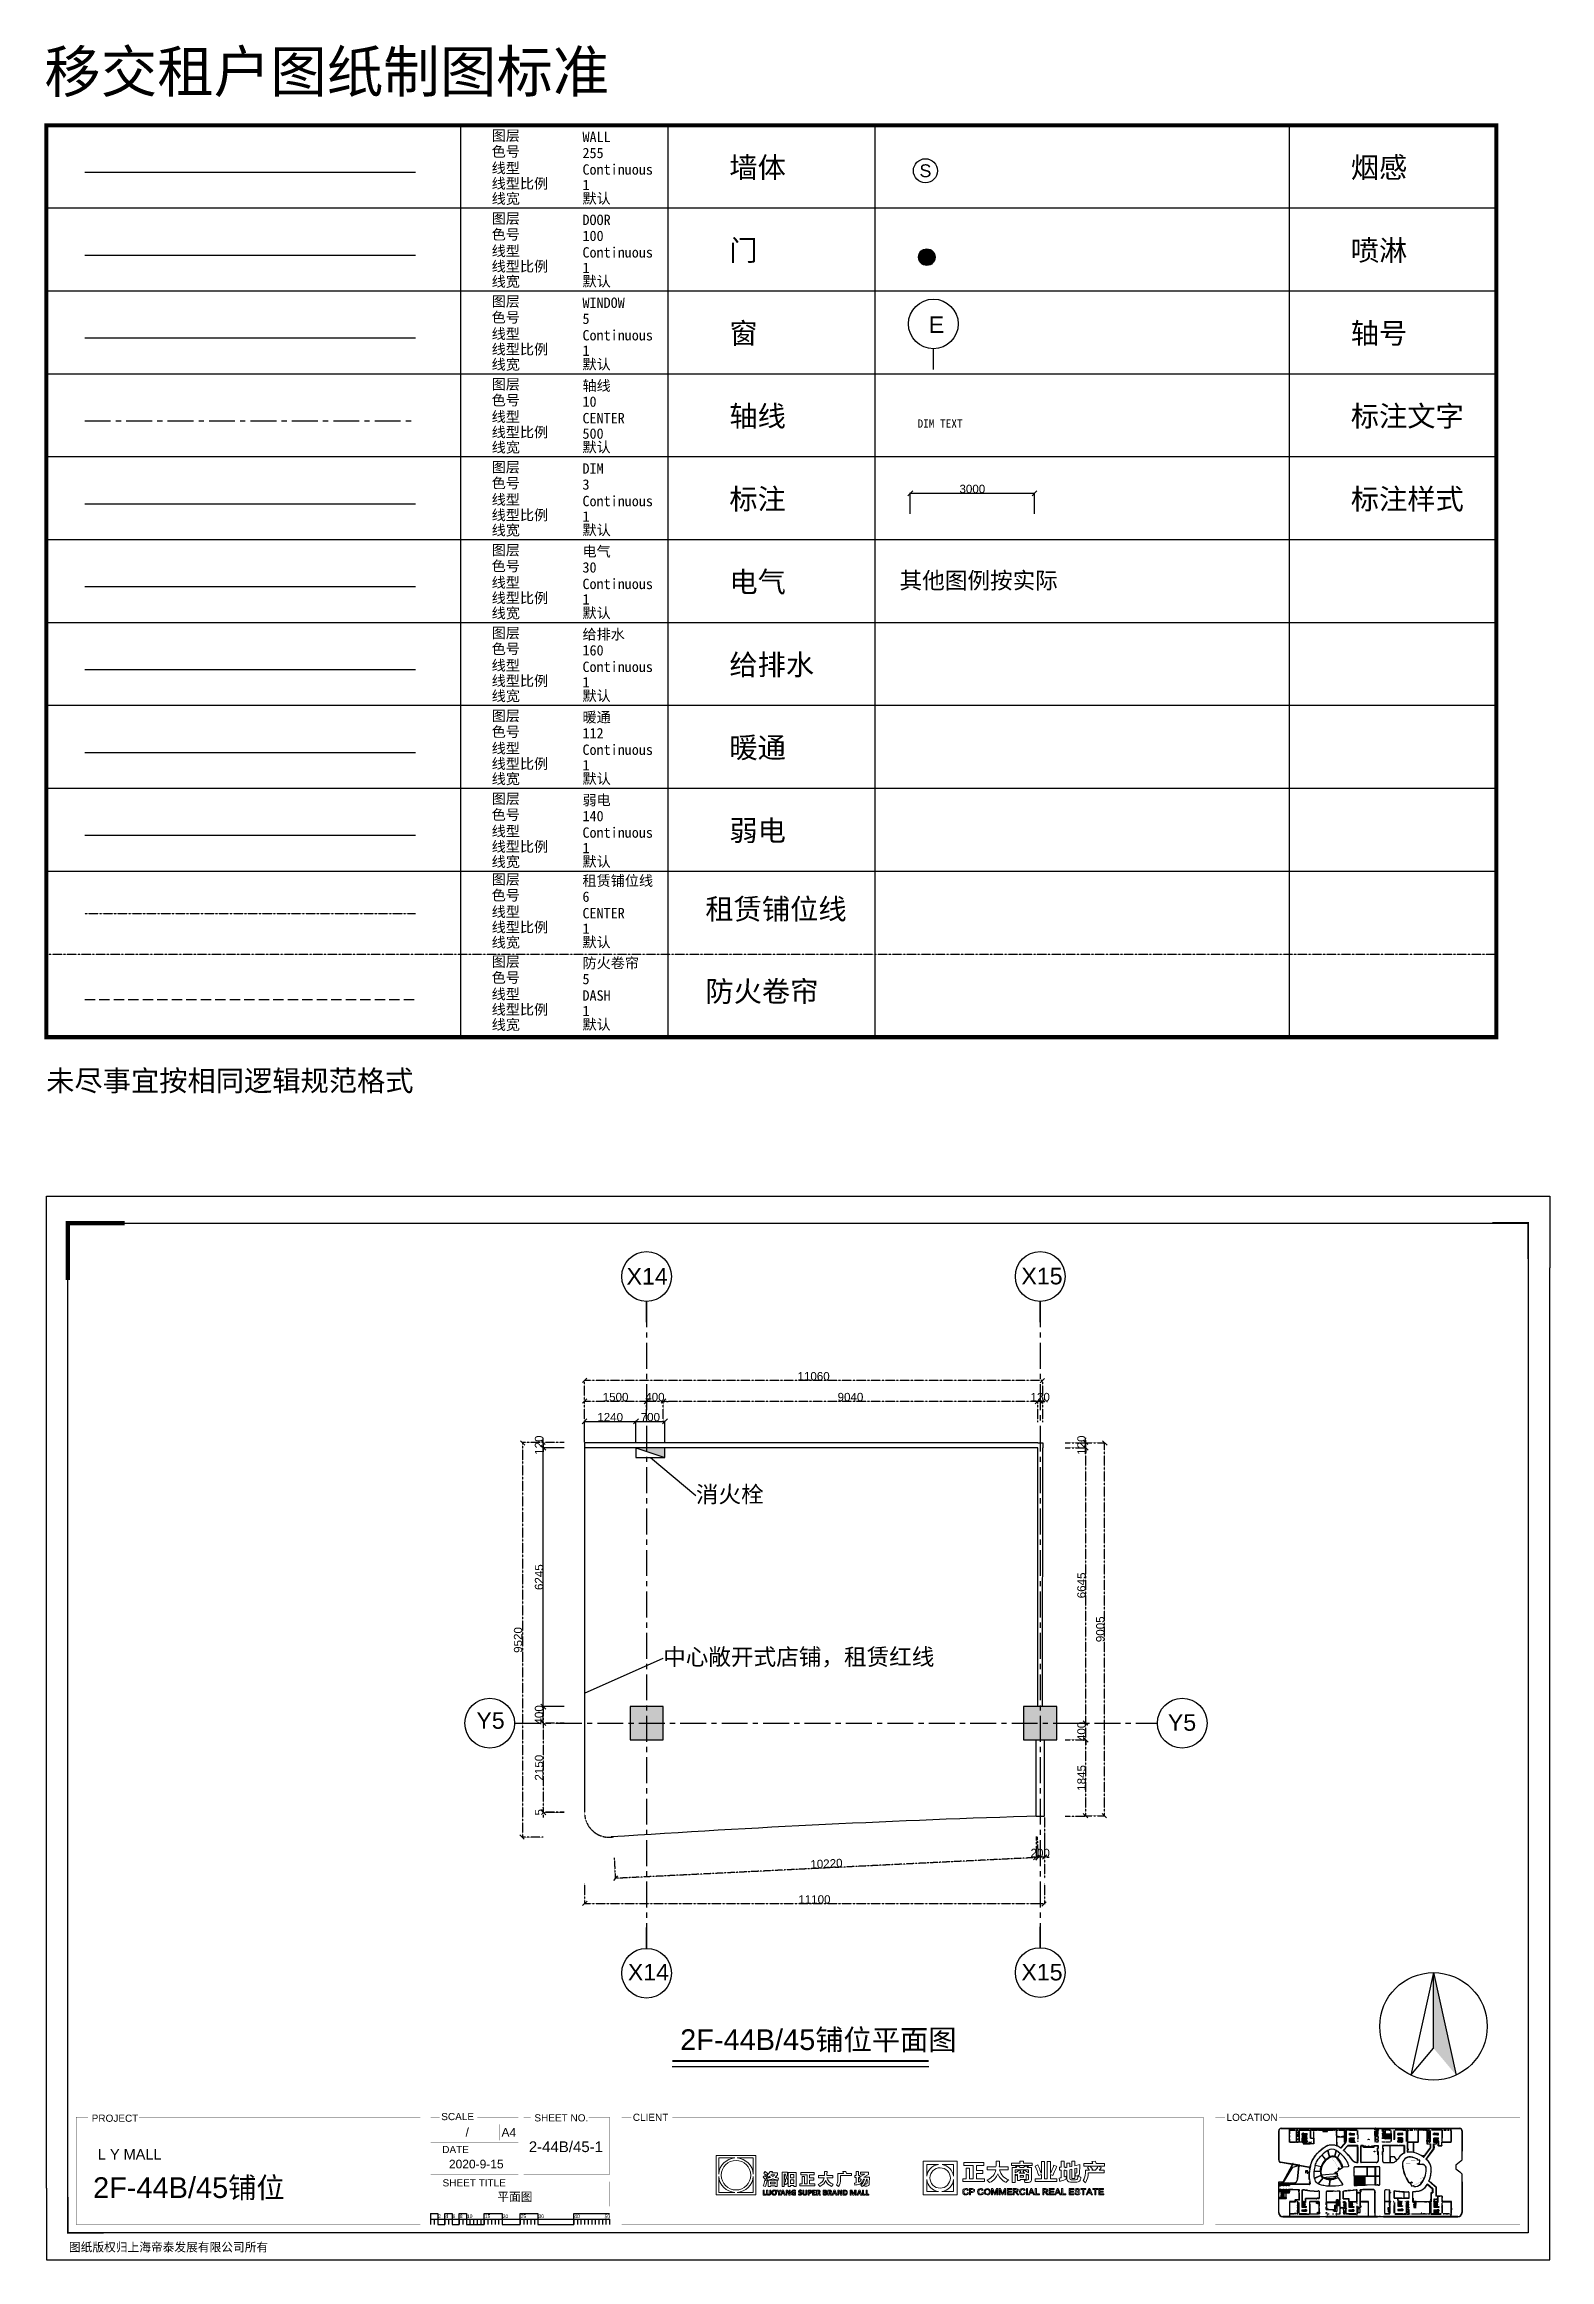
# Model space of a CAD drawing. Header units: inches. Extents: x 150046 to 186384, y -166880 to -113425.
import ezdxf
from ezdxf import colors
from ezdxf.entities.mleader import LeaderData, LeaderLine
from ezdxf.enums import TextEntityAlignment as Align
from ezdxf.math import Vec2, Vec3

# ---------------------------------------------------------------- set-up
doc = ezdxf.new("R2010")
doc.units = ezdxf.units.IN
doc.header["$MEASUREMENT"] = 0
for name, pattern in [('30A、31A(L6PM)$0$DASH', [0.35, 0.25, -0.1]), ('CENTER', [2, 1.25, -0.25, 0.25, -0.25]), ('DASH', [0.35, 0.25, -0.1]), ('DOTE', [2.42, 2, -0.2, 0.02, -0.2])]:
    doc.linetypes.add(name, pattern=pattern)
for name, color, linetype in [('DIM', 3, 'Continuous'), ('DIM TEXT', 7, 'Continuous'), ('DOOR', 100, 'Continuous'), ('MOS-填充', 8, 'Continuous'), ('MOS-墙体', 2, 'Continuous'), ('MOS-门窗编号', 7, 'Continuous'), ('WALL', 255, 'Continuous'), ('WINDOW', 5, 'Continuous'), ('修改', 3, 'Continuous'), ('喷淋', 1, 'Continuous'), ('图层 1', 7, 'Continuous'), ('弱电', 140, 'Continuous'), ('暖通', 112, 'Continuous'), ('烟感', 6, 'Continuous'), ('电气', 30, 'Continuous'), ('租赁铺位线', 6, 'Continuous'), ('给排水', 160, 'Continuous'), ('轴线', 10, 'CENTER')]:
    doc.layers.add(name, color=color, linetype=linetype)
doc.layers.add('PUB_HATCH', color=8, linetype='Continuous', lineweight=5)
doc.layers.add('防火卷帘', color=5, linetype='Continuous', lineweight=30)
doc.styles.add('_TCH_WINDOW', font='SIMPLEX', dxfattribs={"height": 3.5, "bigfont": 'GBCBIG'})
doc.styles.get("Standard").update_dxf_attribs({"font": 'arial.ttf'})
doc.dimstyles.new('DIM-200MM', dxfattribs={"dimtxt": 200, "dimasz": 120, "dimexe": 10, "dimexo": 10, "dimgap": 0.7, "dimtad": 1, "dimdec": 0, "dimrnd": 5, "dimzin": 1, "dimdsep": 46, "dimtxsty": 'Standard', "dimblk": 'OBLIQUE', "dimcen": 0.5, "dimdle": 1, "dimclrd": 256, "dimclre": 256, "dimclrt": 7, "dimaunit": 1, "dimadec": 0, "dimazin": 0, "dimtfac": 1, "dimtdec": 0, "dimtix": 1, "dimtmove": 2, "dimatfit": 3, "dimfxl": 0, "dimtolj": 1, "dimtzin": 1, "dimarcsym": 0})
pattern_1 = [(45, (165565.0035, -160456.3275), (-1.12854242, 1.12854242), [])]
pattern_2 = [(45, (165565.0035, -160455.3193), (-2.1213212, 2.1213212), [])]
pattern_3 = [(45, (165569.8035, -160455.3193), (-2.1213212, 2.1213212), [])]
pattern_4 = [(45, (165454.6035, -160456.3275), (-1.12854242, 1.12854242), [])]

msp = doc.modelspace()

# ---------------------------------------------------------------- texts
for s, height, p in [('未尽事宜按相同逻辑规范格式', 500, (150091.8, -138681.8)), ('PROJECT', 172.8, (151189.4, -163552.2)), ('SCALE', 172.8, (159627.5, -163512.8)), ('SHEET NO.', 172.8, (161875.2, -163543.6)), ('CLIENT', 172.8, (164251.6, -163530.7)), ('LOCATION', 172.8, (178580.9, -163530.7)), ('A4', 207.36, (161081.6, -163911)), ('DATE', 172.8, (159651.2, -164308.2)), ('SHEET TITLE', 172.8, (159658.9, -165111.9)), ('2', 86.4, (159555.1, -165875.8)), ('4', 86.4, (159727.9, -165875.8)), ('6', 86.4, (159900.7, -165875.8)), ('8', 86.4, (160073.5, -165875.8)), ('10', 86.4, (160246.3, -165875.8)), ('15', 86.4, (160678.3, -165875.8)), ('20', 86.4, (161110.3, -165875.8)), ('25', 86.4, (161542.3, -165875.8)), ('30', 86.4, (161974.3, -165875.8)), ('40', 86.4, (162838.3, -165875.8)), ('50', 86.4, (163569.6, -165878.9)), ('图纸版权归上海帝泰发展有限公司所有', 207.36, (150640.4, -166682.1))]:
    msp.add_text(s, height=height).set_placement(p)
at = {"attachment_point": 1}
for s, width, insert, char_height in [('{\\fSimSun|b0|i0|c134|p2;移交租户图纸制图标准}', 16583.291, (150044.2, -113583.5), 1000), ('{\\fSimSun|b0|i0|c134|p2;色号}', 5228.337, (160844.1, -115887.6), 250), ('{\\fSimSun|b0|i0|c134|p2;图层}', 5228.337, (160844.1, -115502.3), 250), ('{\\fSimSun|b0|i0|c134|p2;WALL}', 5228.337, (163036.1, -115536.4), 250), ('{\\fSimSun|b0|i0|c134|p2;255}', 5228.337, (163036.1, -115921.6), 250), ('{\\fSimSun|b0|i0|c134|p2;线型}', 5228.337, (160844.1, -116286.4), 250), ('{\\fSimSun|b0|i0|c134|p2;Continuous}', 5228.337, (163036.1, -116320.5), 250), ('{\\fSimSun|b0|i0|c134|p2;墙体}', 5228.337, (166581.8, -116145.9), 500), ('{\\fSimSun|b0|i0|c134|p2;烟感}', 5228.337, (181581.8, -116145.9), 500), ('{\\fSimSun|b0|i0|c134|p2;线型比例}', 5228.337, (160844.1, -116658.6), 250), ('{\\fSimSun|b0|i0|c134|p2;线宽}', 5228.337, (160844.1, -117023.6), 250), ('{\\fSimSun|b0|i0|c134|p2;默认}', 5228.337, (163036.1, -117019.5), 250), ('{\\fSimSun|b0|i0|c134|p2;1}', 5228.337, (163036.1, -116692.6), 250), ('{\\fSimSun|b0|i0|c134|p2;图层}', 5228.337, (160844.1, -117502.3), 250), ('{\\fSimSun|b0|i0|c134|p2;DOOR}', 5228.337, (163036.1, -117536.4), 250), ('{\\fSimSun|b0|i0|c134|p2;色号}', 5228.337, (160844.1, -117887.6), 250), ('{\\fSimSun|b0|i0|c134|p2;100}', 5228.337, (163036.1, -117921.6), 250), ('{\\fSimSun|b0|i0|c134|p2;门}', 5228.337, (166581.8, -118145.9), 500), ('{\\fSimSun|b0|i0|c134|p2;喷淋}', 5228.337, (181581.8, -118145.9), 500), ('{\\fSimSun|b0|i0|c134|p2;线型}', 5228.337, (160844.1, -118286.4), 250), ('{\\fSimSun|b0|i0|c134|p2;线型比例}', 5228.337, (160844.1, -118658.6), 250), ('{\\fSimSun|b0|i0|c134|p2;Continuous}', 5228.337, (163036.1, -118320.5), 250), ('{\\fSimSun|b0|i0|c134|p2;线宽}', 5228.337, (160844.1, -119023.6), 250), ('{\\fSimSun|b0|i0|c134|p2;默认}', 5228.337, (163036.1, -119019.5), 250), ('{\\fSimSun|b0|i0|c134|p2;1}', 5228.337, (163036.1, -118692.6), 250), ('{\\fSimSun|b0|i0|c134|p2;图层}', 5228.337, (160844.1, -119502.3), 250), ('{\\fSimSun|b0|i0|c134|p2;WINDOW}', 5228.337, (163036.1, -119536.4), 250), ('{\\fSimSun|b0|i0|c134|p2;色号}', 5228.337, (160844.1, -119887.6), 250), ('{\\fSimSun|b0|i0|c134|p2;线型}', 5228.337, (160844.1, -120286.4), 250), ('{\\fSimSun|b0|i0|c134|p2;5}', 5228.337, (163036.1, -119921.6), 250), ('{\\fSimSun|b0|i0|c134|p2;窗}', 5228.337, (166581.8, -120145.9), 500), ('{\\fSimSun|b0|i0|c134|p2;轴号}', 5228.337, (181581.8, -120145.9), 500), ('{\\fSimSun|b0|i0|c134|p2;线型比例}', 5228.337, (160844.1, -120658.6), 250), ('{\\fSimSun|b0|i0|c134|p2;Continuous}', 5228.337, (163036.1, -120320.5), 250), ('{\\fSimSun|b0|i0|c134|p2;1}', 5228.337, (163036.1, -120692.6), 250), ('{\\fSimSun|b0|i0|c134|p2;线宽}', 5228.337, (160844.1, -121023.6), 250), ('{\\fSimSun|b0|i0|c134|p2;默认}', 5228.337, (163036.1, -121019.5), 250), ('{\\fSimSun|b0|i0|c134|p2;色号}', 5228.337, (160844.1, -121887.6), 250), ('{\\fSimSun|b0|i0|c134|p2;图层}', 5228.337, (160844.1, -121502.3), 250), ('{\\fSimSun|b0|i0|c134|p2;轴线}', 5228.337, (163036.1, -121536.4), 250), ('{\\fSimSun|b0|i0|c134|p2;线型}', 5228.337, (160844.1, -122286.4), 250), ('{\\fSimSun|b0|i0|c134|p2;CENTER}', 5228.337, (163036.1, -122320.5), 250), ('{\\fSimSun|b0|i0|c134|p2;10}', 5228.337, (163036.1, -121921.6), 250), ('{\\fSimSun|b0|i0|c134|p2;轴线}', 5228.337, (166581.8, -122145.9), 500), ('{\\fSimSun|b0|i0|c134|p2;标注文字}', 5228.337, (181581.8, -122145.9), 500), ('{\\fSimSun|b0|i0|c134|p2;线型比例}', 5228.337, (160844.1, -122658.6), 250), ('{\\fSimSun|b0|i0|c134|p2;500}', 5228.337, (163036.1, -122692.6), 250), ('{\\fSimSun|b0|i0|c134|p2;线宽}', 5228.337, (160844.1, -123023.6), 250), ('{\\fSimSun|b0|i0|c134|p2;默认}', 4264.687, (163036.1, -123019.5), 250), ('{\\fSimSun|b0|i0|c134|p2;色号}', 5228.337, (160844.1, -123887.6), 250), ('{\\fSimSun|b0|i0|c134|p2;图层}', 5228.337, (160844.1, -123502.3), 250), ('{\\fSimSun|b0|i0|c134|p2;3}', 5228.337, (163036.1, -123921.6), 250), ('{\\fSimSun|b0|i0|c134|p2;DIM}', 5228.337, (163036.1, -123536.4), 250), ('{\\fSimSun|b0|i0|c134|p2;线型}', 5228.337, (160844.1, -124286.4), 250), ('{\\fSimSun|b0|i0|c134|p2;Continuous}', 5228.337, (163036.1, -124320.5), 250), ('{\\fSimSun|b0|i0|c134|p2;标注}', 5228.337, (166581.8, -124145.9), 500), ('{\\fSimSun|b0|i0|c134|p2;标注样式}', 5228.337, (181581.8, -124145.9), 500), ('{\\fSimSun|b0|i0|c134|p2;线型比例}', 5228.337, (160844.1, -124658.6), 250), ('{\\fSimSun|b0|i0|c134|p2;线宽}', 5228.337, (160844.1, -125023.6), 250), ('{\\fSimSun|b0|i0|c134|p2;默认}', 4264.687, (163036.1, -125019.5), 250), ('{\\fSimSun|b0|i0|c134|p2;1}', 5228.337, (163036.1, -124692.6), 250), ('{\\fSimSun|b0|i0|c134|p2;图层}', 5228.337, (160844.1, -125502.3), 250), ('{\\fSimSun|b0|i0|c134|p2;电气}', 5228.337, (163036.1, -125536.4), 250), ('{\\fSimSun|b0|i0|c134|p2;色号}', 5228.337, (160844.1, -125887.6), 250), ('{\\fSimSun|b0|i0|c134|p2;30}', 5228.337, (163036.1, -125921.6), 250), ('{\\fSimSun|b0|i0|c134|p2;电气}', 5228.337, (166581.8, -126145.9), 500), ('{\\fSimSun|b0|i0|c134|p2;其他图例按实际}', 11809.64, (170691, -126161.7), 400), ('{\\fSimSun|b0|i0|c134|p2;线型}', 5228.337, (160844.1, -126286.4), 250), ('{\\fSimSun|b0|i0|c134|p2;线型比例}', 5228.337, (160844.1, -126658.6), 250), ('{\\fSimSun|b0|i0|c134|p2;Continuous}', 5228.337, (163036.1, -126320.5), 250), ('{\\fSimSun|b0|i0|c134|p2;线宽}', 5228.337, (160844.1, -127023.6), 250), ('{\\fSimSun|b0|i0|c134|p2;默认}', 4264.687, (163036.1, -127019.5), 250), ('{\\fSimSun|b0|i0|c134|p2;1}', 5228.337, (163036.1, -126692.6), 250), ('{\\fSimSun|b0|i0|c134|p2;图层}', 5228.337, (160844.1, -127502.3), 250), ('{\\fSimSun|b0|i0|c134|p2;给排水}', 5228.337, (163036.1, -127536.4), 250), ('{\\fSimSun|b0|i0|c134|p2;色号}', 5228.337, (160844.1, -127887.6), 250), ('{\\fSimSun|b0|i0|c134|p2;线型}', 5228.337, (160844.1, -128286.4), 250), ('{\\fSimSun|b0|i0|c134|p2;160}', 5228.337, (163036.1, -127921.6), 250), ('{\\fSimSun|b0|i0|c134|p2;给排水}', 5228.337, (166581.8, -128145.9), 500), ('{\\fSimSun|b0|i0|c134|p2;线型比例}', 5228.337, (160844.1, -128658.6), 250), ('{\\fSimSun|b0|i0|c134|p2;Continuous}', 5228.337, (163036.1, -128320.5), 250), ('{\\fSimSun|b0|i0|c134|p2;1}', 5228.337, (163036.1, -128692.6), 250), ('{\\fSimSun|b0|i0|c134|p2;线宽}', 5228.337, (160844.1, -129023.6), 250), ('{\\fSimSun|b0|i0|c134|p2;默认}', 4264.687, (163036.1, -129019.5), 250), ('{\\fSimSun|b0|i0|c134|p2;色号}', 5228.337, (160844.1, -129887.6), 250), ('{\\fSimSun|b0|i0|c134|p2;图层}', 5228.337, (160844.1, -129502.3), 250), ('{\\fSimSun|b0|i0|c134|p2;暖通}', 5228.337, (163036.1, -129536.4), 250), ('{\\fSimSun|b0|i0|c134|p2;线型}', 5228.337, (160844.1, -130286.4), 250), ('{\\fSimSun|b0|i0|c134|p2;Continuous}', 5228.337, (163036.1, -130320.5), 250), ('{\\fSimSun|b0|i0|c134|p2;112}', 5228.337, (163036.1, -129921.6), 250), ('{\\fSimSun|b0|i0|c134|p2;暖通}', 5228.337, (166581.8, -130145.9), 500), ('{\\fSimSun|b0|i0|c134|p2;线型比例}', 5228.337, (160844.1, -130658.6), 250), ('{\\fSimSun|b0|i0|c134|p2;1}', 5228.337, (163036.1, -130692.6), 250), ('{\\fSimSun|b0|i0|c134|p2;线宽}', 5228.337, (160844.1, -131023.6), 250), ('{\\fSimSun|b0|i0|c134|p2;图层}', 5228.337, (160844.1, -131502.3), 250), ('{\\fSimSun|b0|i0|c134|p2;默认}', 4264.687, (163036.1, -131019.5), 250), ('{\\fSimSun|b0|i0|c134|p2;色号}', 5228.337, (160844.1, -131887.6), 250), ('{\\fSimSun|b0|i0|c134|p2;弱电}', 5228.337, (163036.1, -131536.4), 250), ('{\\fSimSun|b0|i0|c134|p2;140}', 5228.337, (163036.1, -131921.6), 250), ('{\\fSimSun|b0|i0|c134|p2;线型}', 5228.337, (160844.1, -132286.4), 250), ('{\\fSimSun|b0|i0|c134|p2;Continuous}', 5228.337, (163036.1, -132320.5), 250), ('{\\fSimSun|b0|i0|c134|p2;弱电}', 5228.337, (166581.8, -132145.9), 500), ('{\\fSimSun|b0|i0|c134|p2;线型比例}', 5228.337, (160844.1, -132658.6), 250), ('{\\fSimSun|b0|i0|c134|p2;线宽}', 5228.337, (160844.1, -133023.6), 250), ('{\\fSimSun|b0|i0|c134|p2;默认}', 4264.687, (163036.1, -133019.5), 250), ('{\\fSimSun|b0|i0|c134|p2;1}', 5228.337, (163036.1, -132692.6), 250), ('{\\fSimSun|b0|i0|c134|p2;图层}', 5228.337, (160844.1, -133447.2), 250), ('{\\fSimSun|b0|i0|c134|p2;租赁铺位线}', 5228.337, (163036.1, -133481.3), 250), ('{\\fSimSun|b0|i0|c134|p2;色号}', 5228.337, (160844.1, -133832.5), 250), ('{\\fSimSun|b0|i0|c134|p2;6}', 5228.337, (163036.1, -133866.6), 250), ('{\\fSimSun|b0|i0|c134|p2;租赁铺位线}', 5228.337, (166003.2, -134039.1), 500), ('{\\fSimSun|b0|i0|c134|p2;线型}', 5228.337, (160844.1, -134231.3), 250), ('{\\fSimSun|b0|i0|c134|p2;线型比例}', 5228.337, (160844.1, -134603.5), 250), ('{\\fSimSun|b0|i0|c134|p2;CENTER}', 5228.337, (163036.1, -134265.4), 250), ('{\\fSimSun|b0|i0|c134|p2;1}', 5228.337, (163036.1, -134637.6), 250), ('{\\fSimSun|b0|i0|c134|p2;线宽}', 5228.337, (160844.1, -134968.5), 250), ('{\\fSimSun|b0|i0|c134|p2;默认}', 4264.687, (163036.1, -134964.4), 250), ('{\\fSimSun|b0|i0|c134|p2;图层}', 5228.337, (160844.1, -135433.5), 250), ('{\\fSimSun|b0|i0|c134|p2;防火卷帘}', 5228.337, (163036.1, -135467.6), 250), ('{\\fSimSun|b0|i0|c134|p2;色号}', 5228.337, (160844.1, -135818.8), 250), ('{\\fSimSun|b0|i0|c134|p2;线型}', 5228.337, (160844.1, -136217.6), 250), ('{\\fSimSun|b0|i0|c134|p2;5}', 5228.337, (163036.1, -135852.9), 250), ('{\\fSimSun|b0|i0|c134|p2;DASH}', 5228.337, (163036.1, -136251.7), 250), ('{\\fSimSun|b0|i0|c134|p2;防火卷帘}', 5228.337, (166003.2, -136025.4), 500), ('{\\fSimSun|b0|i0|c134|p2;线型比例}', 5228.337, (160844.1, -136589.8), 250), ('{\\fSimSun|b0|i0|c134|p2;1}', 5228.337, (163036.1, -136623.9), 250), ('{\\fSimSun|b0|i0|c134|p2;线宽}', 5228.337, (160844.1, -136954.8), 250), ('{\\fSimSun|b0|i0|c134|p2;默认}', 4264.687, (163036.1, -136950.7), 250), ('2F-44B/45{\\fSimSun|b0|i0|c134|p2;铺位平面图}', 6808.082, (165394.3, -161320.8), 500), ('L Y MALL', 6808.082, (151339.6, -164212.7), 250)]:
    msp.add_mtext_dynamic_manual_height_columns(s, width=width, gutter_width=1, heights=[0], dxfattribs=dict(at, insert=insert, char_height=char_height))
for tag, text, p in [('/', 'AS NOTED', (160294.1, -163907.7)), ('2020-9-15', '2020-7-22', (161133.4, -164675.8))]:
    msp.add_attdef(tag, text=text, height=207.36).set_placement(p, align=Align.RIGHT)
for tag, p, s, height in [('2-44B/45-1', (161740.6, -164284.1), 'SHEET NO.', 259.2), ('2F-44B/45铺位', (151222.5, -165390.7), '###############', 500), ('平面图', (160980.6, -165466.5), 'SHEET-TITLE', 207.36)]:
    msp.add_attdef(tag, p, s, height=height)
at = {"layer": 'DIM TEXT', "attachment_point": 1}
for s, insert, char_height in [('E', (171394.2, -119991.2), 400), ('{\\fSimSun|b0|i0|c134|p2;DIM TEXT}', (171123.3, -122476), 200), ('X14', (164100.1, -142951.6), 400), ('X15', (173630.7, -142946.3), 400), ('Y5', (160475.3, -153669.2), 400), ('Y5', (177166.1, -153718), 400), ('X14', (164131.2, -159741.4), 400), ('X15', (173630.6, -159741.4), 400)]:
    msp.add_mtext_dynamic_manual_height_columns(s, width=10456.675, gutter_width=2, heights=[0], dxfattribs=dict(at, insert=insert, char_height=char_height))

# ---------------------------------------------------------------- blocks, each defined once
blk = doc.blocks.new('_FZH')
blk.add_lwpolyline([(-0.5, -0.5), (0.5, -0.5), (0.5, 0.5), (-0.5, 0.5)], close=True)
at = {"layer": 'PUB_HATCH'}
blk.add_solid([(-0.5, -0.5), (0.5, -0.5), (-0.5, 0.5), (0.5, 0.5)], dxfattribs=at)
blk = doc.blocks.new('_Oblique')
at = {"color": 0, "linetype": 'ByBlock', "lineweight": -2}
blk.add_line((-0.5, -0.5), (0.5, 0.5), dxfattribs=at)
blk = doc.blocks.new('*D17')
at = {"layer": 'DEFPOINTS', "color": 0, "linetype": 'CENTER', "transparency": 16777216}
for p in [(174185, -154334), (175185, -154334), (174185, -156176)]:
    blk.add_point(p, dxfattribs=at)
at = {"layer": 'DIM', "linetype": 'CENTER', "lineweight": -2, "transparency": 16777216}
for p, q in [((174685, -154334), (175195, -154334)), ((175185, -156177), (175185, -154333)), ((174685, -156176), (175195, -156176))]:
    blk.add_line(p, q, dxfattribs=at)
at = {"layer": 'DIM', "linetype": 'CENTER', "lineweight": -2, "transparency": 16777216, "xscale": 120, "yscale": 120, "zscale": 120}
for p, rotation in [((175185, -154334), 90), ((175185, -156176), 270)]:
    blk.add_blockref('_Oblique', p, dxfattribs=dict(at, rotation=rotation))
at = {"layer": 'DIM', "color": 7, "linetype": 'CENTER', "transparency": 16777216, "insert": (175082, -155255), "char_height": 200, "attachment_point": 5, "rotation": 90}
blk.add_mtext('\\A1;1845', dxfattribs=at)
blk = doc.blocks.new('*D18')
at = {"layer": 'DEFPOINTS', "color": 0, "linetype": 'CENTER', "transparency": 16777216}
for p in [(174485, -153934), (175185, -153934), (174185, -154334)]:
    blk.add_point(p, dxfattribs=at)
at = {"layer": 'DIM', "linetype": 'CENTER', "lineweight": -2, "transparency": 16777216}
for p, q in [((174685, -153934), (175195, -153934)), ((175185, -153934), (175185, -153814)), ((175185, -154334), (175185, -153934)), ((174685, -154334), (175195, -154334)), ((175185, -154334), (175185, -154454))]:
    blk.add_line(p, q, dxfattribs=at)
at = {"layer": 'DIM', "linetype": 'CENTER', "lineweight": -2, "transparency": 16777216, "xscale": 120, "yscale": 120, "zscale": 120}
for p, rotation in [((175185, -153934), 270), ((175185, -154334), 90)]:
    blk.add_blockref('_Oblique', p, dxfattribs=dict(at, rotation=rotation))
at = {"layer": 'DIM', "color": 7, "linetype": 'CENTER', "transparency": 16777216, "insert": (175082, -154134), "char_height": 200, "attachment_point": 5, "rotation": 90}
blk.add_mtext('\\A1;400', dxfattribs=at)
blk = doc.blocks.new('*D19')
at = {"layer": 'DEFPOINTS', "color": 0, "linetype": 'CENTER', "transparency": 16777216}
for p in [(174025, -147287), (174145, -147167), (175185, -147167)]:
    blk.add_point(p, dxfattribs=at)
at = {"layer": 'DIM', "linetype": 'CENTER', "lineweight": -2, "transparency": 16777216}
for p, q in [((174685, -147167), (175195, -147167)), ((174685, -147287), (175195, -147287)), ((175185, -147167), (175185, -147047)), ((175185, -147287), (175185, -147167)), ((175185, -147287), (175185, -147407))]:
    blk.add_line(p, q, dxfattribs=at)
at = {"layer": 'DIM', "linetype": 'CENTER', "lineweight": -2, "transparency": 16777216, "xscale": 120, "yscale": 120, "zscale": 120}
for p, rotation in [((175185, -147167), 270), ((175185, -147287), 90)]:
    blk.add_blockref('_Oblique', p, dxfattribs=dict(at, rotation=rotation))
at = {"layer": 'DIM', "color": 7, "linetype": 'CENTER', "transparency": 16777216, "insert": (175082, -147227), "char_height": 200, "attachment_point": 5, "rotation": 90}
blk.add_mtext('\\A1;120', dxfattribs=at)
blk = doc.blocks.new('*D20')
at = {"layer": 'DEFPOINTS', "color": 0, "linetype": 'CENTER', "transparency": 16777216}
for p in [(174025, -147287), (175185, -147287), (174485, -153934)]:
    blk.add_point(p, dxfattribs=at)
at = {"layer": 'DIM', "linetype": 'CENTER', "lineweight": -2, "transparency": 16777216}
for p, q in [((174685, -147287), (175195, -147287)), ((175185, -153935), (175185, -147286)), ((174685, -153934), (175195, -153934))]:
    blk.add_line(p, q, dxfattribs=at)
at = {"layer": 'DIM', "linetype": 'CENTER', "lineweight": -2, "transparency": 16777216, "xscale": 120, "yscale": 120, "zscale": 120}
for p, rotation in [((175185, -147287), 90), ((175185, -153934), 270)]:
    blk.add_blockref('_Oblique', p, dxfattribs=dict(at, rotation=rotation))
at = {"layer": 'DIM', "color": 7, "linetype": 'CENTER', "transparency": 16777216, "insert": (175082, -150610), "char_height": 200, "attachment_point": 5, "rotation": 90}
blk.add_mtext('\\A1;6645', dxfattribs=at)
blk = doc.blocks.new('*D21')
at = {"layer": 'DEFPOINTS', "color": 0, "linetype": 'CENTER', "transparency": 16777216}
for p in [(174145, -147167), (175638, -147167), (174185, -156170)]:
    blk.add_point(p, dxfattribs=at)
at = {"layer": 'DIM', "linetype": 'CENTER', "lineweight": -2, "transparency": 16777216}
for p, q in [((175138, -147167), (175648, -147167)), ((175638, -156171), (175638, -147166)), ((175138, -156170), (175648, -156170))]:
    blk.add_line(p, q, dxfattribs=at)
at = {"layer": 'DIM', "linetype": 'CENTER', "lineweight": -2, "transparency": 16777216, "xscale": 120, "yscale": 120, "zscale": 120}
for p, rotation in [((175638, -147167), 90), ((175638, -156170), 270)]:
    blk.add_blockref('_Oblique', p, dxfattribs=dict(at, rotation=rotation))
at = {"layer": 'DIM', "color": 7, "linetype": 'CENTER', "transparency": 16777216, "insert": (175535, -151669), "char_height": 200, "attachment_point": 5, "rotation": 90}
blk.add_mtext('\\A1;9005', dxfattribs=at)
blk = doc.blocks.new('*D22')
at = {"layer": 'DEFPOINTS', "color": 0, "linetype": 'CENTER', "transparency": 16777216}
for p in [(174025, -146169), (174025, -147167), (174145, -147167)]:
    blk.add_point(p, dxfattribs=at)
at = {"layer": 'DIM', "linetype": 'CENTER', "lineweight": -2, "transparency": 16777216}
for p, q in [((174025, -146169), (173905, -146169)), ((174025, -146669), (174025, -146159)), ((174145, -146169), (174025, -146169)), ((174145, -146669), (174145, -146159)), ((174145, -146169), (174265, -146169))]:
    blk.add_line(p, q, dxfattribs=at)
at = {"layer": 'DIM', "linetype": 'CENTER', "lineweight": -2, "transparency": 16777216, "xscale": 120, "yscale": 120, "zscale": 120}
blk.add_blockref('_Oblique', (174025, -146169), dxfattribs=at)
at = {"layer": 'DIM', "linetype": 'CENTER', "lineweight": -2, "transparency": 16777216, "xscale": 120, "yscale": 120, "zscale": 120, "rotation": 180}
blk.add_blockref('_Oblique', (174145, -146169), dxfattribs=at)
at = {"layer": 'DIM', "color": 7, "linetype": 'CENTER', "transparency": 16777216, "insert": (174085, -146066), "char_height": 200, "attachment_point": 5}
blk.add_mtext('\\A1;120', dxfattribs=at)
blk = doc.blocks.new('*D23')
at = {"layer": 'DEFPOINTS', "color": 0, "linetype": 'CENTER', "transparency": 16777216}
for p in [(163085, -146169), (163085, -147166), (164585, -147167)]:
    blk.add_point(p, dxfattribs=at)
at = {"layer": 'DIM', "linetype": 'CENTER', "lineweight": -2, "transparency": 16777216}
for p, q in [((164586, -146169), (163084, -146169)), ((163085, -146669), (163085, -146159)), ((164585, -146669), (164585, -146159))]:
    blk.add_line(p, q, dxfattribs=at)
at = {"layer": 'DIM', "linetype": 'CENTER', "lineweight": -2, "transparency": 16777216, "xscale": 120, "yscale": 120, "zscale": 120, "rotation": 180}
blk.add_blockref('_Oblique', (163085, -146169), dxfattribs=at)
at = {"layer": 'DIM', "linetype": 'CENTER', "lineweight": -2, "transparency": 16777216, "xscale": 120, "yscale": 120, "zscale": 120}
blk.add_blockref('_Oblique', (164585, -146169), dxfattribs=at)
at = {"layer": 'DIM', "color": 7, "linetype": 'CENTER', "transparency": 16777216, "insert": (163835, -146066), "char_height": 200, "attachment_point": 5}
blk.add_mtext('\\A1;1500', dxfattribs=at)
blk = doc.blocks.new('*D24')
at = {"layer": 'DEFPOINTS', "color": 0, "linetype": 'CENTER', "transparency": 16777216}
for p in [(163085, -145666), (163085, -147166), (174145, -147167)]:
    blk.add_point(p, dxfattribs=at)
at = {"layer": 'DIM', "linetype": 'CENTER', "lineweight": -2, "transparency": 16777216}
for p, q in [((174146, -145666), (163084, -145666)), ((163085, -146166), (163085, -145656)), ((174145, -146166), (174145, -145656))]:
    blk.add_line(p, q, dxfattribs=at)
at = {"layer": 'DIM', "linetype": 'CENTER', "lineweight": -2, "transparency": 16777216, "xscale": 120, "yscale": 120, "zscale": 120, "rotation": 180}
blk.add_blockref('_Oblique', (163085, -145666), dxfattribs=at)
at = {"layer": 'DIM', "linetype": 'CENTER', "lineweight": -2, "transparency": 16777216, "xscale": 120, "yscale": 120, "zscale": 120}
blk.add_blockref('_Oblique', (174145, -145666), dxfattribs=at)
at = {"layer": 'DIM', "color": 7, "linetype": 'CENTER', "transparency": 16777216, "insert": (168615, -145564), "char_height": 200, "attachment_point": 5}
blk.add_mtext('\\A1;11060', dxfattribs=at)
blk = doc.blocks.new('*D25')
at = {"layer": 'DEFPOINTS', "color": 0, "linetype": 'CENTER', "transparency": 16777216}
for p in [(162091, -147288), (163088, -147166), (163088, -147288)]:
    blk.add_point(p, dxfattribs=at)
at = {"layer": 'DIM', "linetype": 'CENTER', "lineweight": -2, "transparency": 16777216}
for p, q in [((162591, -147166), (162081, -147166)), ((162591, -147288), (162081, -147288)), ((162091, -147166), (162091, -147046)), ((162091, -147166), (162091, -147288)), ((162091, -147288), (162091, -147408))]:
    blk.add_line(p, q, dxfattribs=at)
at = {"layer": 'DIM', "linetype": 'CENTER', "lineweight": -2, "transparency": 16777216, "xscale": 120, "yscale": 120, "zscale": 120}
for p, rotation in [((162091, -147166), 270), ((162091, -147288), 90)]:
    blk.add_blockref('_Oblique', p, dxfattribs=dict(at, rotation=rotation))
at = {"layer": 'DIM', "color": 7, "linetype": 'CENTER', "transparency": 16777216, "insert": (161988, -147227), "char_height": 200, "attachment_point": 5, "rotation": 90}
blk.add_mtext('\\A1;120', dxfattribs=at)
blk = doc.blocks.new('*D26')
at = {"layer": 'DEFPOINTS', "color": 0, "linetype": 'CENTER', "transparency": 16777216}
for p in [(162089, -153534), (163085, -153934), (164185, -153534)]:
    blk.add_point(p, dxfattribs=at)
at = {"layer": 'DIM', "linetype": 'CENTER', "lineweight": -2, "transparency": 16777216}
for p, q in [((162089, -153534), (162089, -153414)), ((162589, -153534), (162079, -153534)), ((162589, -153934), (162079, -153934)), ((162089, -153934), (162089, -153534)), ((162089, -153934), (162089, -154054))]:
    blk.add_line(p, q, dxfattribs=at)
at = {"layer": 'DIM', "linetype": 'CENTER', "lineweight": -2, "transparency": 16777216, "xscale": 120, "yscale": 120, "zscale": 120}
for p, rotation in [((162089, -153534), 270), ((162089, -153934), 90)]:
    blk.add_blockref('_Oblique', p, dxfattribs=dict(at, rotation=rotation))
at = {"layer": 'DIM', "color": 7, "linetype": 'CENTER', "transparency": 16777216, "insert": (161986, -153734), "char_height": 200, "attachment_point": 5, "rotation": 90}
blk.add_mtext('\\A1;400', dxfattribs=at)
blk = doc.blocks.new('*D27')
at = {"layer": 'DEFPOINTS', "color": 0, "linetype": 'CENTER', "transparency": 16777216}
for p in [(162091, -153934), (163085, -153934), (164185, -153534)]:
    blk.add_point(p, dxfattribs=at)
at = {"layer": 'DIM', "linetype": 'CENTER', "lineweight": -2, "transparency": 16777216}
for p, q in [((162091, -153534), (162091, -153414)), ((162591, -153534), (162081, -153534)), ((162591, -153934), (162081, -153934)), ((162091, -153534), (162091, -153934)), ((162091, -153934), (162091, -154054))]:
    blk.add_line(p, q, dxfattribs=at)
at = {"layer": 'DIM', "linetype": 'CENTER', "lineweight": -2, "transparency": 16777216, "xscale": 120, "yscale": 120, "zscale": 120}
for p, rotation in [((162091, -153534), 270), ((162091, -153934), 90)]:
    blk.add_blockref('_Oblique', p, dxfattribs=dict(at, rotation=rotation))
at = {"layer": 'DIM', "color": 7, "linetype": 'CENTER', "transparency": 16777216, "insert": (161988, -153734), "char_height": 200, "attachment_point": 5, "rotation": 90}
blk.add_mtext('\\A1;400', dxfattribs=at)
blk = doc.blocks.new('*D28')
at = {"layer": 'DEFPOINTS', "color": 0, "linetype": 'CENTER', "transparency": 16777216}
for p in [(163085, -153934), (162091, -156081), (163086, -156081)]:
    blk.add_point(p, dxfattribs=at)
at = {"layer": 'DIM', "linetype": 'CENTER', "lineweight": -2, "transparency": 16777216}
for p, q in [((162591, -153934), (162081, -153934)), ((162091, -153933), (162091, -156082)), ((162591, -156081), (162081, -156081))]:
    blk.add_line(p, q, dxfattribs=at)
at = {"layer": 'DIM', "linetype": 'CENTER', "lineweight": -2, "transparency": 16777216, "xscale": 120, "yscale": 120, "zscale": 120}
for p, rotation in [((162091, -153934), 90), ((162091, -156081), 270)]:
    blk.add_blockref('_Oblique', p, dxfattribs=dict(at, rotation=rotation))
at = {"layer": 'DIM', "color": 7, "linetype": 'CENTER', "transparency": 16777216, "insert": (161988, -155008), "char_height": 200, "attachment_point": 5, "rotation": 90}
blk.add_mtext('\\A1;2150', dxfattribs=at)
blk = doc.blocks.new('*D29')
at = {"layer": 'DEFPOINTS', "color": 0, "linetype": 'CENTER', "transparency": 16777216}
for p in [(163086, -156081), (162091, -156088), (163085, -156088)]:
    blk.add_point(p, dxfattribs=at)
at = {"layer": 'DIM', "linetype": 'CENTER', "lineweight": -2, "transparency": 16777216}
for p, q in [((162591, -156081), (162081, -156081)), ((162091, -156081), (162091, -155961)), ((162091, -156081), (162091, -156088)), ((162591, -156088), (162081, -156088)), ((162091, -156088), (162091, -156208))]:
    blk.add_line(p, q, dxfattribs=at)
at = {"layer": 'DIM', "linetype": 'CENTER', "lineweight": -2, "transparency": 16777216, "xscale": 120, "yscale": 120, "zscale": 120}
for p, rotation in [((162091, -156081), 270), ((162091, -156088), 90)]:
    blk.add_blockref('_Oblique', p, dxfattribs=dict(at, rotation=rotation))
at = {"layer": 'DIM', "color": 7, "linetype": 'CENTER', "transparency": 16777216, "insert": (161988, -156085), "char_height": 200, "attachment_point": 5, "rotation": 90}
blk.add_mtext('\\A1;5', dxfattribs=at)
blk = doc.blocks.new('*D30')
at = {"layer": 'DEFPOINTS', "color": 0, "linetype": 'CENTER', "transparency": 16777216}
for p in [(162467, -147166), (161585, -156688), (162591, -156688)]:
    blk.add_point(p, dxfattribs=at)
at = {"layer": 'DIM', "linetype": 'CENTER', "lineweight": -2, "transparency": 16777216}
for p, q in [((162085, -147166), (161575, -147166)), ((161585, -147165), (161585, -156689)), ((162085, -156688), (161575, -156688))]:
    blk.add_line(p, q, dxfattribs=at)
at = {"layer": 'DIM', "linetype": 'CENTER', "lineweight": -2, "transparency": 16777216, "xscale": 120, "yscale": 120, "zscale": 120}
for p, rotation in [((161585, -147166), 90), ((161585, -156688), 270)]:
    blk.add_blockref('_Oblique', p, dxfattribs=dict(at, rotation=rotation))
at = {"layer": 'DIM', "color": 7, "linetype": 'CENTER', "transparency": 16777216, "insert": (161482, -151927), "char_height": 200, "attachment_point": 5, "rotation": 90}
blk.add_mtext('\\A1;9520', dxfattribs=at)
blk = doc.blocks.new('*D31')
at = {"layer": 'DEFPOINTS', "color": 0, "linetype": 'CENTER', "transparency": 16777216}
for p in [(173985, -156176), (174185, -156176), (173985, -157170)]:
    blk.add_point(p, dxfattribs=at)
at = {"layer": 'DIM', "linetype": 'CENTER', "lineweight": -2, "transparency": 16777216}
for p, q in [((173985, -156670), (173985, -157180)), ((174185, -156670), (174185, -157180)), ((173985, -157170), (173865, -157170)), ((174185, -157170), (173985, -157170)), ((174185, -157170), (174305, -157170))]:
    blk.add_line(p, q, dxfattribs=at)
at = {"layer": 'DIM', "linetype": 'CENTER', "lineweight": -2, "transparency": 16777216, "xscale": 120, "yscale": 120, "zscale": 120}
blk.add_blockref('_Oblique', (173985, -157170), dxfattribs=at)
at = {"layer": 'DIM', "linetype": 'CENTER', "lineweight": -2, "transparency": 16777216, "xscale": 120, "yscale": 120, "zscale": 120, "rotation": 180}
blk.add_blockref('_Oblique', (174185, -157170), dxfattribs=at)
at = {"layer": 'DIM', "color": 7, "linetype": 'CENTER', "transparency": 16777216, "insert": (174085, -157067), "char_height": 200, "attachment_point": 5}
blk.add_mtext('\\A1;200', dxfattribs=at)
blk = doc.blocks.new('*D32')
at = {"layer": 'DEFPOINTS', "color": 0, "linetype": 'CENTER', "transparency": 16777216}
for p in [(173985, -156176), (163778, -156681), (163827, -157679)]:
    blk.add_point(p, dxfattribs=at)
at = {"layer": 'DIM', "linetype": 'CENTER', "lineweight": -2, "transparency": 16777216}
for p, q in [((174010, -156676), (174035, -157185)), ((163803, -157180), (163828, -157689)), ((174035, -157175), (163826, -157679))]:
    blk.add_line(p, q, dxfattribs=at)
at = {"layer": 'DIM', "linetype": 'CENTER', "lineweight": -2, "transparency": 16777216, "xscale": 120, "yscale": 120, "zscale": 120}
for p, rotation in [((174034, -157175), 2.828310173164255), ((163827, -157679), 182.8283101731642)]:
    blk.add_blockref('_Oblique', p, dxfattribs=dict(at, rotation=rotation))
at = {"layer": 'DIM', "color": 7, "linetype": 'CENTER', "transparency": 16777216, "insert": (168926, -157324), "char_height": 200, "attachment_point": 5, "rotation": 2.8283}
blk.add_mtext('\\A1;10220', dxfattribs=at)
blk = doc.blocks.new('*D34')
at = {"layer": 'DEFPOINTS', "color": 0, "linetype": 'CENTER', "transparency": 16777216}
for p in [(163086, -156081), (174185, -156170), (163086, -158291)]:
    blk.add_point(p, dxfattribs=at)
at = {"layer": 'DIM', "linetype": 'CENTER', "lineweight": -2, "transparency": 16777216}
for p, q in [((163086, -157791), (163086, -158301)), ((174185, -157791), (174185, -158301)), ((174186, -158291), (163085, -158291))]:
    blk.add_line(p, q, dxfattribs=at)
at = {"layer": 'DIM', "linetype": 'CENTER', "lineweight": -2, "transparency": 16777216, "xscale": 120, "yscale": 120, "zscale": 120, "rotation": 180}
blk.add_blockref('_Oblique', (163086, -158291), dxfattribs=at)
at = {"layer": 'DIM', "linetype": 'CENTER', "lineweight": -2, "transparency": 16777216, "xscale": 120, "yscale": 120, "zscale": 120}
blk.add_blockref('_Oblique', (174185, -158291), dxfattribs=at)
at = {"layer": 'DIM', "color": 7, "linetype": 'CENTER', "transparency": 16777216, "insert": (168635, -158188), "char_height": 200, "attachment_point": 5}
blk.add_mtext('\\A1;11100', dxfattribs=at)
blk = doc.blocks.new('*D35')
at = {"layer": 'DEFPOINTS', "color": 0, "linetype": 'CENTER', "transparency": 16777216}
for p in [(164985, -146169), (174025, -147167), (164985, -153534)]:
    blk.add_point(p, dxfattribs=at)
at = {"layer": 'DIM', "linetype": 'CENTER', "lineweight": -2, "transparency": 16777216}
for p, q in [((174026, -146169), (164984, -146169)), ((164985, -146669), (164985, -146159)), ((174025, -146669), (174025, -146159))]:
    blk.add_line(p, q, dxfattribs=at)
at = {"layer": 'DIM', "linetype": 'CENTER', "lineweight": -2, "transparency": 16777216, "xscale": 120, "yscale": 120, "zscale": 120, "rotation": 180}
blk.add_blockref('_Oblique', (164985, -146169), dxfattribs=at)
at = {"layer": 'DIM', "linetype": 'CENTER', "lineweight": -2, "transparency": 16777216, "xscale": 120, "yscale": 120, "zscale": 120}
blk.add_blockref('_Oblique', (174025, -146169), dxfattribs=at)
at = {"layer": 'DIM', "color": 7, "linetype": 'CENTER', "transparency": 16777216, "insert": (169505, -146066), "char_height": 200, "attachment_point": 5}
blk.add_mtext('\\A1;9040', dxfattribs=at)
blk = doc.blocks.new('*D36')
at = {"layer": 'DEFPOINTS', "color": 0, "linetype": 'CENTER', "transparency": 16777216}
for p in [(164585, -146169), (164585, -153534), (164985, -154158)]:
    blk.add_point(p, dxfattribs=at)
at = {"layer": 'DIM', "linetype": 'CENTER', "lineweight": -2, "transparency": 16777216}
for p, q in [((164585, -146169), (164465, -146169)), ((164585, -146669), (164585, -146159)), ((164985, -146169), (164585, -146169)), ((164985, -146669), (164985, -146159)), ((164985, -146169), (165105, -146169))]:
    blk.add_line(p, q, dxfattribs=at)
at = {"layer": 'DIM', "linetype": 'CENTER', "lineweight": -2, "transparency": 16777216, "xscale": 120, "yscale": 120, "zscale": 120}
blk.add_blockref('_Oblique', (164585, -146169), dxfattribs=at)
at = {"layer": 'DIM', "linetype": 'CENTER', "lineweight": -2, "transparency": 16777216, "xscale": 120, "yscale": 120, "zscale": 120, "rotation": 180}
blk.add_blockref('_Oblique', (164985, -146169), dxfattribs=at)
at = {"layer": 'DIM', "color": 7, "linetype": 'CENTER', "transparency": 16777216, "insert": (164785, -146066), "char_height": 200, "attachment_point": 5}
blk.add_mtext('\\A1;400', dxfattribs=at)
blk = doc.blocks.new('bztd')
at = {"color": 255}
for p, q in [((124598, 48979), (124598, 48899)), ((124718, 51879), (124718, 51939)), ((124718, 50429), (124718, 51799)), ((124718, 48979), (124718, 50349)), ((124718, 48839), (124718, 48899)), ((124973, 51879), (124973, 51939)), ((124973, 48839), (124973, 48899)), ((124998, 50429), (124998, 51799)), ((124998, 48979), (124998, 50349)), ((125023, 51879), (125023, 51939)), ((125023, 48839), (125023, 48899)), ((125278, 51879), (125278, 51939)), ((125278, 50429), (125278, 51799)), ((125278, 48979), (125278, 50349)), ((125278, 48839), (125278, 48899)), ((125558, 51879), (125558, 51939)), ((125558, 50429), (125558, 51799)), ((125558, 48979), (125558, 50349)), ((125558, 48839), (125558, 48899)), ((125813, 51879), (125813, 51939)), ((125813, 48839), (125813, 48899)), ((125838, 50429), (125838, 51799)), ((125838, 48979), (125838, 50349)), ((125863, 51879), (125863, 51939)), ((125863, 48839), (125863, 48899)), ((126118, 51879), (126118, 51939)), ((126118, 50429), (126118, 51799)), ((126118, 48979), (126118, 50349)), ((126118, 48839), (126118, 48899)), ((126373, 51939), (126373, 51879)), ((126398, 50429), (126398, 51799)), ((126398, 48979), (126398, 50349)), ((126398, 48839), (126398, 48899)), ((126423, 51939), (126423, 51879)), ((126887, 50455), (126458, 51939)), ((126990, 50457), (126562, 51939)), ((126653, 48839), (126653, 48899)), ((126678, 51879), (126678, 51939)), ((126678, 51537), (126678, 51799)), ((126678, 50429), (126678, 51177)), ((126678, 48979), (126678, 50349)), ((126703, 48839), (126703, 48899)), ((126856, 50300), (127073, 50458)), ((127035, 50303), (126856, 50300)), ((127073, 50458), (126887, 50455)), ((127354, 48839), (126931, 50301)), ((126958, 51879), (126958, 51939)), ((126958, 50569), (126958, 51799)), ((126958, 48979), (126958, 50208)), ((126958, 48839), (126958, 48899)), ((127458, 48839), (127035, 50303)), ((127213, 51939), (127213, 51879)), ((127213, 48899), (127213, 48839)), ((127238, 50429), (127238, 51799)), ((127238, 49600), (127238, 50349)), ((127238, 48979), (127238, 49240)), ((127263, 51939), (127263, 51879)), ((127263, 48899), (127263, 48839)), ((127518, 51879), (127518, 51939)), ((127518, 50429), (127518, 51799)), ((127518, 48979), (127518, 50349)), ((127518, 48839), (127518, 48899)), ((127798, 51879), (127798, 51939)), ((127798, 50429), (127798, 51799)), ((127798, 48979), (127798, 50349)), ((127798, 48839), (127798, 48899)), ((128053, 51939), (128053, 51879)), ((128053, 48899), (128053, 48839)), ((128078, 50429), (128078, 51799)), ((128078, 48979), (128078, 50349)), ((128103, 51939), (128103, 51879)), ((128103, 48899), (128103, 48839)), ((128358, 51879), (128358, 51939)), ((128358, 50429), (128358, 51799)), ((128358, 48979), (128358, 50349)), ((128358, 48839), (128358, 48899)), ((128638, 51879), (128638, 51939)), ((128638, 50429), (128638, 51799)), ((128638, 48979), (128638, 50349)), ((128638, 48839), (128638, 48899)), ((128893, 51939), (128893, 51879)), ((128893, 48899), (128893, 48839)), ((128918, 50429), (128918, 51799)), ((128918, 48979), (128918, 50349)), ((128943, 51939), (128943, 51879)), ((128943, 48899), (128943, 48839)), ((129198, 50429), (129198, 51939)), ((129198, 48839), (129198, 50349))]:
    blk.add_line(p, q, dxfattribs=at)
blk.add_lwpolyline([(124578, 50429), (129338, 50429), (129338, 50349), (124578, 50349)], close=True, dxfattribs=at)
for points in [[(126469, 51879), (124598, 51879), (124598, 51799), (126493, 51799)], [(127342, 48899), (124598, 48899), (124598, 48979), (127319, 48979)], [(126597, 51799), (129038, 51799), (129038, 51879), (126574, 51879)], [(127423, 48979), (129038, 48979), (129038, 48899), (127446, 48899)]]:
    blk.add_lwpolyline(points, dxfattribs=at)
blk = doc.blocks.new('$WINLIB2D$00000039')
at = {"color": 0}
for p, q in [((0.5, 0.5), (-0.5, 0.5)), ((-0.5, 0.2), (0.5, 0.2)), ((-0.5, -0.2), (-0.5, 0.1)), ((-0.4, -0.2), (-0.4, 0.2)), ((-0.3, -0.2), (-0.4, 0.2)), ((-0.2, -0.2), (-0.3, 0.2)), ((-0.1, -0.2), (-0.2, 0.2)), ((-0.2, -0.2), (-0.2, 0.2)), ((0, -0.2), (-0.1, 0.2)), ((0, -0.2), (0, 0.2)), ((0.1, -0.2), (0, 0.2)), ((0.2, -0.2), (0.1, 0.2)), ((0.3, -0.2), (0.2, 0.2)), ((0.2, -0.2), (0.2, 0.2)), ((0.4, -0.2), (0.3, 0.2)), ((0.4, -0.2), (0.4, 0.2)), ((0.5, -0.2), (0.4, 0.2)), ((-0.5, -0.2), (0.5, -0.2)), ((0.5, -0.5), (-0.5, -0.5))]:
    blk.add_line(p, q, dxfattribs=at)
blk = doc.blocks.new('*D119')
at = {"layer": 'DEFPOINTS', "color": 0, "linetype": 'ByBlock', "transparency": 16777216}
for p in [(162091, -147287), (164585, -147287), (164185, -153534)]:
    blk.add_point(p, dxfattribs=at)
at = {"layer": 'DIM', "linetype": 'ByBlock', "lineweight": -2, "transparency": 16777216}
for p, q in [((162591, -147287), (162081, -147287)), ((162091, -153535), (162091, -147286)), ((162591, -153534), (162081, -153534))]:
    blk.add_line(p, q, dxfattribs=at)
at = {"layer": 'DIM', "linetype": 'ByBlock', "lineweight": -2, "transparency": 16777216, "xscale": 120, "yscale": 120, "zscale": 120}
for p, rotation in [((162091, -147287), 90), ((162091, -153534), 270)]:
    blk.add_blockref('_Oblique', p, dxfattribs=dict(at, rotation=rotation))
at = {"layer": 'DIM', "color": 7, "linetype": 'ByBlock', "transparency": 16777216, "insert": (161988, -150411), "char_height": 200, "attachment_point": 5, "rotation": 90}
blk.add_mtext('\\A1;6245', dxfattribs=at)
blk = doc.blocks.new('3F_2017.02$0$A$C11E260BE')
blk.add_hatch(color=256).paths.add_polyline_path([(5592, 3026), (8455, 1855), (2523, 8881)])
for p, q in [((5592, 3026), (2523, 8881)), ((2523, 8881), (8455, 1855)), ((2523, 8881), (4926, 5))]:
    blk.add_line(p, q)
at = {"ltscale": 0.1}
blk.add_line((4926, 5), (5592, 3026), dxfattribs=at)
blk.add_circle((4709, 4709), 4709)
blk = doc.blocks.new('标准框')
for p, q in [((-7552, 37318), (-7552, 15318)), ((-2552, 37318), (-2552, 15318)), ((2448, 37318), (2448, 15318)), ((12448, 37318), (12448, 15318)), ((17448, 37318), (17448, 17318)), ((17448, 35318), (-17552, 35318)), ((17448, 33318), (-17552, 33318)), ((17448, 31318), (-17552, 31318)), ((17448, 29318), (-17552, 29318)), ((17448, 27318), (-17552, 27318)), ((17448, 25318), (-17552, 25318)), ((17448, 23318), (-17552, 23318)), ((17448, 21318), (-17552, 21318)), ((17448, 19318), (-17552, 19318)), ((-17552, 15318), (17448, 15318))]:
    blk.add_line(p, q)
at = {"linetype": 'CENTER'}
for p, q in [((-17552, 17318), (-17552, 15318)), ((-17552, 17318), (17448, 17318)), ((17448, 15318), (17448, 17318))]:
    blk.add_line(p, q, dxfattribs=at)
at = {"const_width": 100}
blk.add_lwpolyline([(-17552, 15318), (17448, 15318), (17448, 37318), (-17552, 37318)], close=True, dxfattribs=at)
blk = doc.blocks.new('*D123')
at = {"layer": 'DEFPOINTS', "color": 0, "transparency": 16777216}
for p in [(173947, -124257), (170947, -124994), (173947, -124994)]:
    blk.add_point(p, dxfattribs=at)
at = {"layer": 'DIM', "lineweight": -2, "transparency": 16777216}
for p, q in [((170946, -124257), (173948, -124257)), ((170947, -124757), (170947, -124247)), ((173947, -124757), (173947, -124247))]:
    blk.add_line(p, q, dxfattribs=at)
at = {"layer": 'DIM', "lineweight": -2, "transparency": 16777216, "xscale": 120, "yscale": 120, "zscale": 120, "rotation": 180}
blk.add_blockref('_Oblique', (170947, -124257), dxfattribs=at)
at = {"layer": 'DIM', "lineweight": -2, "transparency": 16777216, "xscale": 120, "yscale": 120, "zscale": 120}
blk.add_blockref('_Oblique', (173947, -124257), dxfattribs=at)
at = {"layer": 'DIM', "color": 7, "transparency": 16777216, "insert": (172447, -124154), "char_height": 200, "attachment_point": 5}
blk.add_mtext('\\A1;3000', dxfattribs=at)
blk = doc.blocks.new('EFRSDC')
at = {"layer": '烟感'}
blk.add_circle((0, 0), 0.102, dxfattribs=at)
blk.add_attdef('E-FIR', text='', height=0.109, dxfattribs=at).set_placement((0, 0), align=Align.MIDDLE_CENTER)
blk = doc.blocks.new('penlin')
at = {"layer": '喷淋'}
h = blk.add_hatch(color=256, dxfattribs=at)
h.dxf.hatch_style = 1
edge = h.paths.add_edge_path()
edge.add_arc((79961, 6042), 200, 0, 360)
blk.add_circle((79961, 6042), 200, dxfattribs=at)
blk = doc.blocks.new('*D124')
at = {"layer": 'DEFPOINTS', "color": 0, "linetype": 'Continuous', "transparency": 16777216}
for p in [(164325, -146653), (163085, -147288), (164325, -147288)]:
    blk.add_point(p, dxfattribs=at)
at = {"layer": 'DIM', "linetype": 'Continuous', "lineweight": -2, "transparency": 16777216}
for p, q in [((163084, -146653), (164326, -146653)), ((163085, -147153), (163085, -146643)), ((164325, -147153), (164325, -146643))]:
    blk.add_line(p, q, dxfattribs=at)
at = {"layer": 'DIM', "linetype": 'Continuous', "lineweight": -2, "transparency": 16777216, "xscale": 120, "yscale": 120, "zscale": 120, "rotation": 180}
blk.add_blockref('_Oblique', (163085, -146653), dxfattribs=at)
at = {"layer": 'DIM', "linetype": 'Continuous', "lineweight": -2, "transparency": 16777216, "xscale": 120, "yscale": 120, "zscale": 120}
blk.add_blockref('_Oblique', (164325, -146653), dxfattribs=at)
at = {"layer": 'DIM', "color": 7, "linetype": 'Continuous', "transparency": 16777216, "insert": (163705, -146551), "char_height": 200, "attachment_point": 5}
blk.add_mtext('\\A1;1240', dxfattribs=at)
blk = doc.blocks.new('*D125')
at = {"layer": 'DEFPOINTS', "color": 0, "linetype": 'Continuous', "transparency": 16777216}
for p in [(165025, -146653), (164325, -147288), (165025, -147287)]:
    blk.add_point(p, dxfattribs=at)
at = {"layer": 'DIM', "linetype": 'Continuous', "lineweight": -2, "transparency": 16777216}
for p, q in [((164324, -146653), (165026, -146653)), ((164325, -147153), (164325, -146643)), ((165025, -147153), (165025, -146643))]:
    blk.add_line(p, q, dxfattribs=at)
at = {"layer": 'DIM', "linetype": 'Continuous', "lineweight": -2, "transparency": 16777216, "xscale": 120, "yscale": 120, "zscale": 120, "rotation": 180}
blk.add_blockref('_Oblique', (164325, -146653), dxfattribs=at)
at = {"layer": 'DIM', "linetype": 'Continuous', "lineweight": -2, "transparency": 16777216, "xscale": 120, "yscale": 120, "zscale": 120}
blk.add_blockref('_Oblique', (165025, -146653), dxfattribs=at)
at = {"layer": 'DIM', "color": 7, "linetype": 'Continuous', "transparency": 16777216, "insert": (164675, -146551), "char_height": 200, "attachment_point": 5}
blk.add_mtext('\\A1;700', dxfattribs=at)
blk = doc.blocks.new('block 47')
at = {"layer": '图层 1', "lineweight": 0}
for points in [[(122.06, -57.89), (122.06, -56.7), (123.44, -56.7), (123.44, -52.04), (124.83, -52.04), (124.83, -56.7), (126.49, -56.7), (126.49, -51.01), (122.45, -51.01), (122.45, -49.7), (130.99, -49.7), (130.99, -51.01), (127.87, -51.01), (127.87, -53.06), (130.64, -53.06), (130.64, -54.37), (127.87, -54.37), (127.87, -56.7), (131.31, -56.7), (131.31, -57.89), (122.06, -57.89)], [(146.62, -55.95), (148.08, -55.95), (148.08, -55.2), (146.62, -55.2), (146.62, -55.95)]]:
    blk.add_lwpolyline(points, dxfattribs=at)
for points, knots in [([(132.5, -52.83), (132.5, -52.83), (132.5, -51.52), (132.5, -51.52), (132.5, -51.52), (136.22, -51.52), (136.22, -51.52), (136.27, -50.84), (136.3, -50.05), (136.3, -49.15), (136.3, -49.15), (137.72, -49.15), (137.72, -49.15), (137.72, -49.44), (137.71, -49.84), (137.68, -50.34), (137.68, -50.89), (137.67, -51.29), (137.64, -51.52), (137.64, -51.52), (141.51, -51.52), (141.51, -51.52), (141.51, -51.52), (141.51, -52.83), (141.51, -52.83), (141.51, -52.83), (137.72, -52.83), (137.72, -52.83), (138.27, -54.94), (139.59, -56.35), (141.67, -57.06), (141.2, -57.5), (140.83, -57.91), (140.57, -58.28), (138.83, -57.47), (137.64, -56.2), (137.01, -54.49), (136.48, -56.1), (135.28, -57.37), (133.41, -58.32), (133.38, -58.3), (133.33, -58.23), (133.25, -58.12), (132.91, -57.73), (132.61, -57.43), (132.34, -57.22), (134.64, -56.19), (135.89, -54.72), (136.1, -52.83), (136.1, -52.83), (132.5, -52.83), (132.5, -52.83)], [0, 0, 0, 0, 1, 1, 1, 2, 2, 2, 3, 3, 3, 4, 4, 4, 5, 5, 5, 6, 6, 6, 7, 7, 7, 8, 8, 8, 9, 9, 9, 10, 10, 10, 11, 11, 11, 12, 12, 12, 13, 13, 13, 14, 14, 14, 15, 15, 15, 16, 16, 16, 17, 17, 17, 17]), ([(142.86, -50.97), (142.86, -50.97), (142.86, -49.94), (142.86, -49.94), (142.86, -49.94), (146.58, -49.94), (146.58, -49.94), (146.58, -49.91), (146.57, -49.86), (146.54, -49.78), (146.49, -49.62), (146.43, -49.41), (146.38, -49.15), (146.38, -49.15), (147.96, -49.11), (147.96, -49.11), (147.96, -49.37), (147.99, -49.65), (148.04, -49.94), (148.04, -49.94), (151.8, -49.94), (151.8, -49.94), (151.8, -49.94), (151.8, -50.97), (151.8, -50.97), (151.8, -50.97), (142.86, -50.97), (142.86, -50.97)], [0, 0, 0, 0, 1, 1, 1, 2, 2, 2, 3, 3, 3, 4, 4, 4, 5, 5, 5, 6, 6, 6, 7, 7, 7, 8, 8, 8, 9, 9, 9, 9]), ([(143.22, -58.28), (143.22, -58.28), (143.22, -51.84), (143.22, -51.84), (143.22, -51.84), (145.08, -51.84), (145.08, -51.84), (145.02, -51.76), (144.95, -51.65), (144.84, -51.52), (144.71, -51.36), (144.62, -51.26), (144.56, -51.21), (144.56, -51.21), (146.11, -51.21), (146.11, -51.21), (146.16, -51.26), (146.24, -51.36), (146.34, -51.52), (146.45, -51.65), (146.53, -51.76), (146.58, -51.84), (146.58, -51.84), (148.08, -51.84), (148.08, -51.84), (148.13, -51.79), (148.2, -51.69), (148.28, -51.56), (148.38, -51.46), (148.5, -51.34), (148.64, -51.21), (148.64, -51.21), (150.14, -51.21), (150.14, -51.21), (149.95, -51.44), (149.76, -51.65), (149.54, -51.84), (149.54, -51.84), (151.48, -51.84), (151.48, -51.84), (151.48, -51.84), (151.48, -56.7), (151.48, -56.7), (151.48, -57.62), (151.06, -58.12), (150.22, -58.2), (149.87, -58.26), (149.32, -58.28), (148.56, -58.28), (148.48, -57.75), (148.4, -57.39), (148.32, -57.18), (148.53, -57.2), (148.89, -57.22), (149.39, -57.22), (149.94, -57.22), (150.22, -56.95), (150.22, -56.42), (150.22, -56.42), (150.22, -54.76), (150.22, -54.76), (150.22, -54.76), (149.94, -55.12), (149.94, -55.12), (149.7, -54.96), (149.47, -54.8), (149.23, -54.65), (149.23, -54.65), (149.23, -56.98), (149.23, -56.98), (149.23, -56.98), (146.62, -56.98), (146.62, -56.98), (146.62, -56.98), (146.62, -57.37), (146.62, -57.37), (146.62, -57.37), (145.43, -57.37), (145.43, -57.37), (145.43, -57.37), (145.43, -54.76), (145.43, -54.76), (145.38, -54.82), (145.29, -54.88), (145.16, -54.96), (145.02, -55.07), (144.92, -55.15), (144.84, -55.2), (144.81, -55.15), (144.73, -55.03), (144.6, -54.84), (144.73, -55), (144.7, -54.95), (144.48, -54.69), (144.48, -54.69), (144.48, -58.28), (144.48, -58.28), (144.48, -58.28), (143.22, -58.28), (143.22, -58.28)], [0, 0, 0, 0, 1, 1, 1, 2, 2, 2, 3, 3, 3, 4, 4, 4, 5, 5, 5, 6, 6, 6, 7, 7, 7, 8, 8, 8, 9, 9, 9, 10, 10, 10, 11, 11, 11, 12, 12, 12, 13, 13, 13, 14, 14, 14, 15, 15, 15, 16, 16, 16, 17, 17, 17, 18, 18, 18, 19, 19, 19, 20, 20, 20, 21, 21, 21, 22, 22, 22, 23, 23, 23, 24, 24, 24, 25, 25, 25, 26, 26, 26, 27, 27, 27, 28, 28, 28, 29, 29, 29, 30, 30, 30, 31, 31, 31, 32, 32, 32, 33, 33, 33, 33]), ([(146.26, -52.91), (146.26, -52.91), (146.94, -53.66), (146.94, -53.66), (146.7, -53.87), (146.45, -54.05), (146.18, -54.21), (146.18, -54.21), (148.64, -54.21), (148.64, -54.21), (148.48, -54.13), (148.27, -54), (148, -53.82), (147.87, -53.74), (147.78, -53.68), (147.73, -53.66), (147.73, -53.66), (148.36, -52.95), (148.36, -52.95), (148.99, -53.29), (149.61, -53.66), (150.22, -54.05), (150.22, -54.05), (150.22, -52.87), (150.22, -52.87), (150.22, -52.87), (144.48, -52.87), (144.48, -52.87), (144.48, -52.87), (144.48, -54.17), (144.48, -54.17), (144.8, -53.96), (145.24, -53.66), (145.79, -53.26), (146, -53.1), (146.16, -52.99), (146.26, -52.91)], [0, 0, 0, 0, 1, 1, 1, 2, 2, 2, 3, 3, 3, 4, 4, 4, 5, 5, 5, 6, 6, 6, 7, 7, 7, 8, 8, 8, 9, 9, 9, 10, 10, 10, 11, 11, 11, 12, 12, 12, 12]), ([(155.68, -54.25), (155.68, -54.25), (155.68, -49.31), (155.68, -49.31), (155.68, -49.31), (157.06, -49.31), (157.06, -49.31), (157.06, -49.31), (157.06, -56.7), (157.06, -56.7), (157.06, -56.7), (158.25, -56.7), (158.25, -56.7), (158.25, -56.7), (158.25, -49.31), (158.25, -49.31), (158.25, -49.31), (159.59, -49.31), (159.59, -49.31), (159.59, -49.31), (159.59, -54.37), (159.59, -54.37), (160.12, -53.37), (160.62, -52.19), (161.09, -50.85), (161.09, -50.85), (162.32, -51.36), (162.32, -51.36), (162.06, -52.02), (161.59, -53.09), (160.94, -54.57), (160.8, -54.88), (160.7, -55.12), (160.62, -55.28), (160.62, -55.28), (159.59, -54.8), (159.59, -54.8), (159.59, -54.8), (159.59, -56.7), (159.59, -56.7), (159.59, -56.7), (162.32, -56.7), (162.32, -56.7), (162.32, -56.7), (162.32, -57.89), (162.32, -57.89), (162.32, -57.89), (153.03, -57.89), (153.03, -57.89), (153.03, -57.89), (153.03, -56.7), (153.03, -56.7), (153.03, -56.7), (155.68, -56.7), (155.68, -56.7), (155.68, -56.7), (155.68, -54.84), (155.68, -54.84), (155.68, -54.84), (154.61, -55.28), (154.61, -55.28), (154.11, -53.8), (153.59, -52.46), (153.07, -51.25), (153.07, -51.25), (154.21, -50.73), (154.21, -50.73), (154.29, -50.94), (154.43, -51.27), (154.61, -51.72), (154.87, -52.3), (155.23, -53.14), (155.68, -54.25)], [0, 0, 0, 0, 1, 1, 1, 2, 2, 2, 3, 3, 3, 4, 4, 4, 5, 5, 5, 6, 6, 6, 7, 7, 7, 8, 8, 8, 9, 9, 9, 10, 10, 10, 11, 11, 11, 12, 12, 12, 13, 13, 13, 14, 14, 14, 15, 15, 15, 16, 16, 16, 17, 17, 17, 18, 18, 18, 19, 19, 19, 20, 20, 20, 21, 21, 21, 22, 22, 22, 23, 23, 23, 24, 24, 24, 24]), ([(168.73, -51.36), (168.73, -51.36), (168.73, -49.11), (168.73, -49.11), (168.73, -49.11), (169.99, -49.11), (169.99, -49.11), (169.99, -49.11), (169.99, -51.05), (169.99, -51.05), (169.99, -51.05), (172.17, -50.57), (172.17, -50.57), (172.17, -51.07), (172.15, -51.72), (172.13, -52.51), (172.1, -53.01), (172.09, -53.54), (172.09, -54.09), (172.06, -54.8), (171.81, -55.23), (171.34, -55.36), (171.02, -55.38), (170.69, -55.42), (170.35, -55.48), (170.27, -55.05), (170.16, -54.65), (170.03, -54.25), (170.27, -54.25), (170.47, -54.25), (170.63, -54.25), (170.84, -54.22), (170.94, -54.09), (170.94, -53.85), (170.97, -53.46), (170.98, -52.85), (170.98, -52.04), (170.98, -52.04), (169.99, -52.27), (169.99, -52.27), (169.99, -52.27), (169.99, -56.5), (169.99, -56.5), (169.99, -56.5), (168.73, -56.5), (168.73, -56.5), (168.73, -56.5), (168.73, -52.59), (168.73, -52.59), (168.73, -52.59), (167.86, -52.79), (167.86, -52.79), (167.86, -52.79), (167.86, -56.54), (167.86, -56.54), (167.88, -56.86), (168.1, -57.03), (168.49, -57.06), (168.49, -57.06), (170.31, -57.06), (170.31, -57.06), (170.86, -57.06), (171.17, -56.91), (171.22, -56.62), (171.3, -56.28), (171.35, -55.91), (171.38, -55.52), (171.59, -55.62), (171.86, -55.74), (172.21, -55.87), (172.42, -55.95), (172.58, -56.02), (172.68, -56.07), (172.52, -56.7), (172.39, -57.12), (172.29, -57.33), (172.05, -57.83), (171.61, -58.08), (170.98, -58.08), (170.98, -58.08), (168.21, -58.08), (168.21, -58.08), (167.16, -58.08), (166.62, -57.62), (166.59, -56.7), (166.59, -56.7), (166.59, -53.1), (166.59, -53.1), (166.59, -53.1), (166, -53.26), (166, -53.26), (166, -53.26), (165.92, -52.95), (165.92, -52.95), (165.92, -52.95), (165.49, -52.95), (165.49, -52.95), (165.49, -52.95), (165.49, -55.79), (165.49, -55.79), (165.78, -55.71), (166.05, -55.63), (166.32, -55.55), (166.29, -55.82), (166.29, -56.25), (166.32, -56.86), (166.08, -56.94), (165.74, -57.06), (165.29, -57.22), (164.52, -57.43), (163.94, -57.61), (163.55, -57.77), (163.55, -57.77), (163.31, -56.42), (163.31, -56.42), (163.63, -56.35), (163.93, -56.27), (164.22, -56.19), (164.22, -56.19), (164.22, -52.95), (164.22, -52.95), (164.22, -52.95), (163.51, -52.95), (163.51, -52.95), (163.51, -52.95), (163.51, -51.64), (163.51, -51.64), (163.51, -51.64), (164.22, -51.64), (164.22, -51.64), (164.22, -51.64), (164.22, -49.11), (164.22, -49.11), (164.22, -49.11), (165.49, -49.11), (165.49, -49.11), (165.49, -49.11), (165.49, -51.64), (165.49, -51.64), (165.49, -51.64), (166.04, -51.64), (166.04, -51.64), (166.04, -51.64), (166.04, -52), (166.04, -52), (166.04, -52), (166.59, -51.84), (166.59, -51.84), (166.59, -51.84), (166.59, -49.94), (166.59, -49.94), (166.59, -49.94), (167.86, -49.94), (167.86, -49.94), (167.86, -49.94), (167.86, -51.56), (167.86, -51.56), (167.86, -51.56), (168.73, -51.36), (168.73, -51.36)], [0, 0, 0, 0, 1, 1, 1, 2, 2, 2, 3, 3, 3, 4, 4, 4, 5, 5, 5, 6, 6, 6, 7, 7, 7, 8, 8, 8, 9, 9, 9, 10, 10, 10, 11, 11, 11, 12, 12, 12, 13, 13, 13, 14, 14, 14, 15, 15, 15, 16, 16, 16, 17, 17, 17, 18, 18, 18, 19, 19, 19, 20, 20, 20, 21, 21, 21, 22, 22, 22, 23, 23, 23, 24, 24, 24, 25, 25, 25, 26, 26, 26, 27, 27, 27, 28, 28, 28, 29, 29, 29, 30, 30, 30, 31, 31, 31, 32, 32, 32, 33, 33, 33, 34, 34, 34, 35, 35, 35, 36, 36, 36, 37, 37, 37, 38, 38, 38, 39, 39, 39, 40, 40, 40, 41, 41, 41, 42, 42, 42, 43, 43, 43, 44, 44, 44, 45, 45, 45, 46, 46, 46, 47, 47, 47, 48, 48, 48, 49, 49, 49, 50, 50, 50, 51, 51, 51, 52, 52, 52, 53, 53, 53, 53]), ([(174.58, -54.25), (174.58, -54.25), (174.58, -52.99), (174.58, -52.99), (174.58, -52.99), (176.4, -52.99), (176.4, -52.99), (176.38, -52.96), (176.34, -52.92), (176.28, -52.87), (176.1, -52.63), (175.82, -52.3), (175.45, -51.88), (175.45, -51.88), (176.44, -51.29), (176.44, -51.29), (176.44, -51.29), (173.95, -51.29), (173.95, -51.29), (173.95, -51.29), (173.95, -50.1), (173.95, -50.1), (173.95, -50.1), (177.71, -50.1), (177.71, -50.1), (177.68, -50.02), (177.64, -49.9), (177.59, -49.74), (177.51, -49.53), (177.44, -49.39), (177.39, -49.31), (177.39, -49.31), (178.89, -49.07), (178.89, -49.07), (178.97, -49.47), (179.06, -49.81), (179.17, -50.1), (179.17, -50.1), (182.81, -50.1), (182.81, -50.1), (182.81, -50.1), (182.81, -51.29), (182.81, -51.29), (182.81, -51.29), (180.2, -51.29), (180.2, -51.29), (180.2, -51.29), (181.42, -51.88), (181.42, -51.88), (181.03, -52.35), (180.7, -52.72), (180.43, -52.99), (180.43, -52.99), (182.65, -52.99), (182.65, -52.99), (182.65, -52.99), (182.65, -54.17), (182.65, -54.17), (182.65, -54.17), (175.81, -54.17), (175.81, -54.17), (175.81, -54.17), (175.81, -54.41), (175.81, -54.41), (175.81, -55.75), (175.4, -57.08), (174.58, -58.4), (174.35, -58.14), (174.02, -57.81), (173.6, -57.41), (174.2, -56.41), (174.53, -55.36), (174.58, -54.25)], [0, 0, 0, 0, 1, 1, 1, 2, 2, 2, 3, 3, 3, 4, 4, 4, 5, 5, 5, 6, 6, 6, 7, 7, 7, 8, 8, 8, 9, 9, 9, 10, 10, 10, 11, 11, 11, 12, 12, 12, 13, 13, 13, 14, 14, 14, 15, 15, 15, 16, 16, 16, 17, 17, 17, 18, 18, 18, 19, 19, 19, 20, 20, 20, 21, 21, 21, 22, 22, 22, 23, 23, 23, 24, 24, 24, 24]), ([(177.83, -52.71), (177.83, -52.71), (177.35, -52.99), (177.35, -52.99), (177.35, -52.99), (178.89, -52.99), (178.89, -52.99), (179.29, -52.48), (179.68, -51.92), (180.08, -51.29), (180.08, -51.29), (176.64, -51.29), (176.64, -51.29), (176.74, -51.39), (176.9, -51.58), (177.11, -51.84), (177.4, -52.21), (177.64, -52.5), (177.83, -52.71)], [0, 0, 0, 0, 1, 1, 1, 2, 2, 2, 3, 3, 3, 4, 4, 4, 5, 5, 5, 6, 6, 6, 6])]:
    blk.add_open_spline(points, degree=3, knots=knots, dxfattribs=at)
blk = doc.blocks.new('block 48')
at = {"layer": '图层 1', "lineweight": 0}
for points in [[(141.43, -63.17), (143.09, -63.17), (143.09, -63.54), (140.99, -63.54), (140.99, -60.84), (143.02, -60.84), (143.02, -61.25), (141.43, -61.25), (141.43, -61.96), (142.93, -61.96), (142.93, -62.35), (141.43, -62.35), (141.43, -63.17)], [(149.29, -60.86), (149.73, -60.86), (149.73, -63.54), (149.29, -63.54), (149.29, -60.86)], [(152.3, -63.54), (152.05, -62.89), (150.84, -62.89), (150.57, -63.54), (150.1, -63.54), (151.23, -60.84), (151.66, -60.84), (152.78, -63.54), (152.3, -63.54)], [(153.09, -60.86), (153.54, -60.86), (153.54, -63.17), (154.89, -63.17), (154.89, -63.54), (153.09, -63.54), (153.09, -60.86)], [(159.52, -63.17), (161.18, -63.17), (161.18, -63.54), (159.08, -63.54), (159.08, -60.84), (161.12, -60.84), (161.12, -61.25), (159.52, -61.25), (159.52, -61.96), (161.03, -61.96), (161.03, -62.35), (159.52, -62.35), (159.52, -63.17)], [(163.61, -63.54), (163.35, -62.89), (162.15, -62.89), (161.87, -63.54), (161.41, -63.54), (162.54, -60.84), (162.96, -60.84), (164.09, -63.54), (163.61, -63.54)], [(164.4, -60.86), (164.85, -60.86), (164.85, -63.17), (166.2, -63.17), (166.2, -63.54), (164.4, -63.54), (164.4, -60.86)], [(168, -63.17), (169.66, -63.17), (169.66, -63.54), (167.56, -63.54), (167.56, -60.84), (169.59, -60.84), (169.59, -61.25), (168, -61.25), (168, -61.96), (169.5, -61.96), (169.5, -62.35), (168, -62.35), (168, -63.17)], [(174.81, -61.25), (173.91, -61.25), (173.91, -63.54), (173.47, -63.54), (173.47, -61.25), (172.56, -61.25), (172.56, -60.86), (174.81, -60.86), (174.81, -61.25)], [(177.12, -63.54), (176.86, -62.89), (175.65, -62.89), (175.38, -63.54), (174.91, -63.54), (176.04, -60.84), (176.47, -60.84), (177.6, -63.54), (177.12, -63.54)], [(179.95, -61.25), (179.06, -61.25), (179.06, -63.54), (178.62, -63.54), (178.62, -61.25), (177.71, -61.25), (177.71, -60.86), (179.95, -60.86), (179.95, -61.25)], [(180.77, -63.17), (182.43, -63.17), (182.43, -63.54), (180.33, -63.54), (180.33, -60.84), (182.37, -60.84), (182.37, -61.25), (180.77, -61.25), (180.77, -61.96), (182.28, -61.96), (182.28, -62.35), (180.77, -62.35), (180.77, -63.17)]]:
    blk.add_lwpolyline(points, dxfattribs=at)
for points, knots in [([(124.4, -61.6), (124.4, -61.6), (123.93, -61.73), (123.93, -61.73), (123.81, -61.4), (123.58, -61.23), (123.25, -61.21), (122.74, -61.23), (122.47, -61.57), (122.44, -62.21), (122.45, -62.86), (122.71, -63.19), (123.22, -63.21), (123.63, -63.22), (123.88, -63), (123.97, -62.57), (123.97, -62.57), (124.45, -62.69), (124.45, -62.69), (124.3, -63.29), (123.89, -63.59), (123.23, -63.58), (122.41, -63.57), (121.99, -63.11), (121.97, -62.21), (121.99, -61.3), (122.42, -60.83), (123.27, -60.81), (123.81, -60.81), (124.19, -61.08), (124.4, -61.6)], [0, 0, 0, 0, 1, 1, 1, 2, 2, 2, 3, 3, 3, 4, 4, 4, 5, 5, 5, 6, 6, 6, 7, 7, 7, 8, 8, 8, 9, 9, 9, 10, 10, 10, 10]), ([(126.08, -62.51), (126.08, -62.51), (125.35, -62.51), (125.35, -62.51), (125.35, -62.51), (125.35, -63.54), (125.35, -63.54), (125.35, -63.54), (124.9, -63.54), (124.9, -63.54), (124.9, -63.54), (124.9, -60.84), (124.9, -60.84), (124.9, -60.84), (126.1, -60.84), (126.1, -60.84), (126.69, -60.87), (127.01, -61.14), (127.05, -61.66), (127.04, -62.22), (126.72, -62.5), (126.08, -62.51)], [0, 0, 0, 0, 1, 1, 1, 2, 2, 2, 3, 3, 3, 4, 4, 4, 5, 5, 5, 6, 6, 6, 7, 7, 7, 7]), ([(126.04, -61.25), (126.04, -61.25), (125.35, -61.25), (125.35, -61.25), (125.35, -61.25), (125.35, -62.12), (125.35, -62.12), (125.35, -62.12), (126.04, -62.12), (126.04, -62.12), (126.41, -62.12), (126.6, -61.97), (126.6, -61.66), (126.58, -61.39), (126.39, -61.26), (126.04, -61.25)], [0, 0, 0, 0, 1, 1, 1, 2, 2, 2, 3, 3, 3, 4, 4, 4, 5, 5, 5, 5]), ([(130.77, -61.6), (130.77, -61.6), (130.3, -61.73), (130.3, -61.73), (130.18, -61.4), (129.95, -61.23), (129.62, -61.21), (129.11, -61.23), (128.84, -61.57), (128.81, -62.21), (128.82, -62.86), (129.08, -63.19), (129.59, -63.21), (130, -63.22), (130.25, -63), (130.34, -62.57), (130.34, -62.57), (130.82, -62.69), (130.82, -62.69), (130.67, -63.29), (130.26, -63.59), (129.6, -63.58), (128.78, -63.57), (128.36, -63.11), (128.34, -62.21), (128.36, -61.3), (128.79, -60.83), (129.64, -60.81), (130.18, -60.81), (130.55, -61.08), (130.77, -61.6)], [0, 0, 0, 0, 1, 1, 1, 2, 2, 2, 3, 3, 3, 4, 4, 4, 5, 5, 5, 6, 6, 6, 7, 7, 7, 8, 8, 8, 9, 9, 9, 10, 10, 10, 10]), ([(132.51, -60.81), (133.34, -60.86), (133.78, -61.32), (133.84, -62.19), (133.81, -63.09), (133.36, -63.56), (132.49, -63.58), (131.64, -63.54), (131.2, -63.08), (131.16, -62.21), (131.21, -61.32), (131.66, -60.85), (132.51, -60.81)], [0, 0, 0, 0, 1, 1, 1, 2, 2, 2, 3, 3, 3, 4, 4, 4, 4]), ([(132.47, -63.22), (133.05, -63.19), (133.35, -62.86), (133.37, -62.21), (133.33, -61.58), (133.04, -61.25), (132.5, -61.19), (131.95, -61.24), (131.65, -61.58), (131.62, -62.21), (131.64, -62.84), (131.93, -63.18), (132.47, -63.22)], [0, 0, 0, 0, 1, 1, 1, 2, 2, 2, 3, 3, 3, 4, 4, 4, 4]), ([(136.5, -60.86), (136.5, -60.86), (137.03, -60.86), (137.03, -60.86), (137.03, -60.86), (137.03, -63.54), (137.03, -63.54), (137.03, -63.54), (136.62, -63.54), (136.62, -63.54), (136.62, -63.54), (136.62, -61.95), (136.62, -61.95), (136.62, -61.82), (136.63, -61.62), (136.66, -61.36), (136.66, -61.36), (136.64, -61.36), (136.64, -61.36), (136.61, -61.52), (136.56, -61.67), (136.49, -61.83), (136.49, -61.83), (135.83, -63.54), (135.83, -63.54), (135.83, -63.54), (135.52, -63.54), (135.52, -63.54), (135.52, -63.54), (134.84, -61.83), (134.84, -61.83), (134.78, -61.66), (134.73, -61.5), (134.7, -61.36), (134.7, -61.36), (134.68, -61.36), (134.68, -61.36), (134.7, -61.56), (134.71, -61.76), (134.71, -61.95), (134.71, -61.95), (134.71, -63.54), (134.71, -63.54), (134.71, -63.54), (134.31, -63.54), (134.31, -63.54), (134.31, -63.54), (134.31, -60.86), (134.31, -60.86), (134.31, -60.86), (134.84, -60.86), (134.84, -60.86), (134.84, -60.86), (135.57, -62.67), (135.57, -62.67), (135.58, -62.72), (135.6, -62.79), (135.65, -62.89), (135.65, -62.94), (135.66, -62.97), (135.67, -62.99), (135.71, -62.86), (135.75, -62.76), (135.79, -62.67), (135.79, -62.67), (136.5, -60.86), (136.5, -60.86)], [0, 0, 0, 0, 1, 1, 1, 2, 2, 2, 3, 3, 3, 4, 4, 4, 5, 5, 5, 6, 6, 6, 7, 7, 7, 8, 8, 8, 9, 9, 9, 10, 10, 10, 11, 11, 11, 12, 12, 12, 13, 13, 13, 14, 14, 14, 15, 15, 15, 16, 16, 16, 17, 17, 17, 18, 18, 18, 19, 19, 19, 20, 20, 20, 21, 21, 21, 22, 22, 22, 22]), ([(139.84, -60.86), (139.84, -60.86), (140.37, -60.86), (140.37, -60.86), (140.37, -60.86), (140.37, -63.54), (140.37, -63.54), (140.37, -63.54), (139.96, -63.54), (139.96, -63.54), (139.96, -63.54), (139.96, -61.95), (139.96, -61.95), (139.96, -61.82), (139.97, -61.62), (140, -61.36), (140, -61.36), (139.98, -61.36), (139.98, -61.36), (139.95, -61.52), (139.9, -61.67), (139.83, -61.83), (139.83, -61.83), (139.17, -63.54), (139.17, -63.54), (139.17, -63.54), (138.85, -63.54), (138.85, -63.54), (138.85, -63.54), (138.18, -61.83), (138.18, -61.83), (138.12, -61.66), (138.07, -61.5), (138.04, -61.36), (138.04, -61.36), (138.02, -61.36), (138.02, -61.36), (138.04, -61.56), (138.05, -61.76), (138.05, -61.95), (138.05, -61.95), (138.05, -63.54), (138.05, -63.54), (138.05, -63.54), (137.65, -63.54), (137.65, -63.54), (137.65, -63.54), (137.65, -60.86), (137.65, -60.86), (137.65, -60.86), (138.18, -60.86), (138.18, -60.86), (138.18, -60.86), (138.91, -62.67), (138.91, -62.67), (138.92, -62.72), (138.94, -62.79), (138.98, -62.89), (138.99, -62.94), (139, -62.97), (139.01, -62.99), (139.05, -62.86), (139.09, -62.76), (139.13, -62.67), (139.13, -62.67), (139.84, -60.86), (139.84, -60.86)], [0, 0, 0, 0, 1, 1, 1, 2, 2, 2, 3, 3, 3, 4, 4, 4, 5, 5, 5, 6, 6, 6, 7, 7, 7, 8, 8, 8, 9, 9, 9, 10, 10, 10, 11, 11, 11, 12, 12, 12, 13, 13, 13, 14, 14, 14, 15, 15, 15, 16, 16, 16, 17, 17, 17, 18, 18, 18, 19, 19, 19, 20, 20, 20, 21, 21, 21, 22, 22, 22, 22]), ([(146.09, -63.54), (146.09, -63.54), (145.49, -63.54), (145.49, -63.54), (145.49, -63.54), (144.58, -62.4), (144.58, -62.4), (144.58, -62.4), (144.04, -62.4), (144.04, -62.4), (144.04, -62.4), (144.04, -63.54), (144.04, -63.54), (144.04, -63.54), (143.6, -63.54), (143.6, -63.54), (143.6, -63.54), (143.6, -60.84), (143.6, -60.84), (143.6, -60.84), (144.86, -60.84), (144.86, -60.84), (145.46, -60.86), (145.78, -61.12), (145.8, -61.61), (145.8, -62.05), (145.57, -62.31), (145.09, -62.38), (145.09, -62.38), (146.09, -63.54), (146.09, -63.54)], [0, 0, 0, 0, 1, 1, 1, 2, 2, 2, 3, 3, 3, 4, 4, 4, 5, 5, 5, 6, 6, 6, 7, 7, 7, 8, 8, 8, 9, 9, 9, 10, 10, 10, 10]), ([(144.04, -61.25), (144.04, -61.25), (144.04, -62), (144.04, -62), (144.04, -62), (144.78, -62), (144.78, -62), (145.17, -62), (145.36, -61.87), (145.35, -61.6), (145.34, -61.37), (145.15, -61.26), (144.78, -61.25), (144.78, -61.25), (144.04, -61.25), (144.04, -61.25)], [0, 0, 0, 0, 1, 1, 1, 2, 2, 2, 3, 3, 3, 4, 4, 4, 5, 5, 5, 5]), ([(148.74, -61.6), (148.74, -61.6), (148.27, -61.73), (148.27, -61.73), (148.15, -61.4), (147.92, -61.23), (147.59, -61.21), (147.08, -61.23), (146.81, -61.57), (146.78, -62.21), (146.79, -62.86), (147.05, -63.19), (147.56, -63.21), (147.97, -63.22), (148.22, -63), (148.31, -62.57), (148.31, -62.57), (148.79, -62.69), (148.79, -62.69), (148.64, -63.29), (148.23, -63.59), (147.57, -63.58), (146.75, -63.57), (146.33, -63.11), (146.31, -62.21), (146.33, -61.3), (146.76, -60.83), (147.61, -60.81), (148.15, -60.81), (148.53, -61.08), (148.74, -61.6)], [0, 0, 0, 0, 1, 1, 1, 2, 2, 2, 3, 3, 3, 4, 4, 4, 5, 5, 5, 6, 6, 6, 7, 7, 7, 8, 8, 8, 9, 9, 9, 10, 10, 10, 10]), ([(150.99, -62.51), (150.99, -62.51), (151.89, -62.51), (151.89, -62.51), (151.89, -62.51), (151.53, -61.56), (151.53, -61.56), (151.48, -61.45), (151.46, -61.36), (151.46, -61.3), (151.46, -61.3), (151.45, -61.3), (151.45, -61.3), (151.44, -61.38), (151.41, -61.46), (151.37, -61.56), (151.37, -61.56), (150.99, -62.51), (150.99, -62.51)], [0, 0, 0, 0, 1, 1, 1, 2, 2, 2, 3, 3, 3, 4, 4, 4, 5, 5, 5, 6, 6, 6, 6]), ([(158.75, -63.54), (158.75, -63.54), (158.16, -63.54), (158.16, -63.54), (158.16, -63.54), (157.25, -62.4), (157.25, -62.4), (157.25, -62.4), (156.7, -62.4), (156.7, -62.4), (156.7, -62.4), (156.7, -63.54), (156.7, -63.54), (156.7, -63.54), (156.26, -63.54), (156.26, -63.54), (156.26, -63.54), (156.26, -60.84), (156.26, -60.84), (156.26, -60.84), (157.52, -60.84), (157.52, -60.84), (158.13, -60.86), (158.44, -61.12), (158.47, -61.61), (158.47, -62.05), (158.23, -62.31), (157.75, -62.38), (157.75, -62.38), (158.75, -63.54), (158.75, -63.54)], [0, 0, 0, 0, 1, 1, 1, 2, 2, 2, 3, 3, 3, 4, 4, 4, 5, 5, 5, 6, 6, 6, 7, 7, 7, 8, 8, 8, 9, 9, 9, 10, 10, 10, 10]), ([(156.7, -61.25), (156.7, -61.25), (156.7, -62), (156.7, -62), (156.7, -62), (157.44, -62), (157.44, -62), (157.83, -62), (158.02, -61.87), (158.01, -61.6), (158, -61.37), (157.81, -61.26), (157.44, -61.25), (157.44, -61.25), (156.7, -61.25), (156.7, -61.25)], [0, 0, 0, 0, 1, 1, 1, 2, 2, 2, 3, 3, 3, 4, 4, 4, 5, 5, 5, 5]), ([(162.3, -62.51), (162.3, -62.51), (163.2, -62.51), (163.2, -62.51), (163.2, -62.51), (162.83, -61.56), (162.83, -61.56), (162.79, -61.45), (162.77, -61.36), (162.77, -61.3), (162.77, -61.3), (162.76, -61.3), (162.76, -61.3), (162.75, -61.38), (162.72, -61.46), (162.68, -61.56), (162.68, -61.56), (162.3, -62.51), (162.3, -62.51)], [0, 0, 0, 0, 1, 1, 1, 2, 2, 2, 3, 3, 3, 4, 4, 4, 5, 5, 5, 6, 6, 6, 6]), ([(172.21, -61.55), (172.21, -61.55), (171.75, -61.67), (171.75, -61.67), (171.67, -61.35), (171.48, -61.19), (171.16, -61.19), (170.79, -61.19), (170.61, -61.32), (170.6, -61.56), (170.56, -61.73), (170.77, -61.86), (171.21, -61.93), (171.94, -62.07), (172.3, -62.36), (172.28, -62.8), (172.26, -63.31), (171.91, -63.57), (171.23, -63.58), (170.56, -63.61), (170.16, -63.33), (170.04, -62.75), (170.04, -62.75), (170.48, -62.62), (170.48, -62.62), (170.52, -63.02), (170.77, -63.21), (171.22, -63.19), (171.62, -63.19), (171.82, -63.06), (171.82, -62.79), (171.85, -62.59), (171.63, -62.45), (171.14, -62.35), (170.44, -62.21), (170.1, -61.95), (170.13, -61.56), (170.16, -61.07), (170.49, -60.82), (171.14, -60.81), (171.73, -60.81), (172.09, -61.06), (172.21, -61.55)], [0, 0, 0, 0, 1, 1, 1, 2, 2, 2, 3, 3, 3, 4, 4, 4, 5, 5, 5, 6, 6, 6, 7, 7, 7, 8, 8, 8, 9, 9, 9, 10, 10, 10, 11, 11, 11, 12, 12, 12, 13, 13, 13, 14, 14, 14, 14]), ([(175.81, -62.51), (175.81, -62.51), (176.7, -62.51), (176.7, -62.51), (176.7, -62.51), (176.34, -61.56), (176.34, -61.56), (176.3, -61.45), (176.28, -61.36), (176.28, -61.3), (176.28, -61.3), (176.26, -61.3), (176.26, -61.3), (176.25, -61.38), (176.23, -61.46), (176.18, -61.56), (176.18, -61.56), (175.81, -62.51), (175.81, -62.51)], [0, 0, 0, 0, 1, 1, 1, 2, 2, 2, 3, 3, 3, 4, 4, 4, 5, 5, 5, 6, 6, 6, 6])]:
    blk.add_open_spline(points, degree=3, knots=knots, dxfattribs=at)
blk = doc.blocks.new('block 46')
at = {"layer": '图层 1', "lineweight": 0}
for points, knots in [([(105, -49.05), (109.78, -49.05), (114.56, -49.05), (119.34, -49.05), (119.54, -49.05), (119.54, -49.05), (119.54, -49.24), (119.54, -51.05), (119.55, -52.86), (119.53, -54.66), (119.51, -57.37), (119.53, -60.08), (119.52, -62.79), (119.52, -63.01), (119.53, -63.23), (119.54, -63.45), (119.54, -63.5), (119.54, -63.54), (119.52, -63.59), (114.71, -63.59), (109.9, -63.59), (105.09, -63.59), (105.02, -63.59), (105, -63.57), (105, -63.5), (105, -58.68), (105, -53.87), (105, -49.05)], [0, 0, 0, 0, 1, 1, 1, 2, 2, 2, 3, 3, 3, 4, 4, 4, 5, 5, 5, 6, 6, 6, 7, 7, 7, 8, 8, 8, 9, 9, 9, 9]), ([(111.48, -50.54), (111.45, -50.54), (111.42, -50.54), (111.4, -50.54), (109.81, -50.54), (108.21, -50.54), (106.62, -50.54), (106.48, -50.54), (106.48, -50.54), (106.48, -50.69), (106.48, -52.3), (106.48, -53.92), (106.48, -55.53), (106.48, -55.54), (106.48, -55.56), (106.48, -55.57), (106.48, -55.58), (106.47, -55.6), (106.49, -55.6), (106.78, -53.21), (108.66, -50.95), (111.48, -50.54)], [0, 0, 0, 0, 1, 1, 1, 2, 2, 2, 3, 3, 3, 4, 4, 4, 5, 5, 5, 6, 6, 6, 7, 7, 7, 7]), ([(116.63, -56.33), (116.65, -53.99), (114.76, -51.96), (112.29, -51.95), (109.8, -51.93), (107.92, -53.93), (107.89, -56.26), (107.86, -58.67), (109.79, -60.69), (112.26, -60.7), (114.71, -60.7), (116.65, -58.7), (116.63, -56.33)], [0, 0, 0, 0, 1, 1, 1, 2, 2, 2, 3, 3, 3, 4, 4, 4, 4]), ([(113.06, -50.54), (115.65, -50.92), (117.7, -52.98), (118.04, -55.59), (118.04, -55.56), (118.04, -55.52), (118.04, -55.49), (118.04, -53.89), (118.04, -52.3), (118.04, -50.7), (118.04, -50.54), (118.04, -50.54), (117.89, -50.54), (116.31, -50.54), (114.73, -50.54), (113.15, -50.54), (113.12, -50.54), (113.09, -50.54), (113.06, -50.54)], [0, 0, 0, 0, 1, 1, 1, 2, 2, 2, 3, 3, 3, 4, 4, 4, 5, 5, 5, 6, 6, 6, 6]), ([(111.59, -62.11), (108.97, -61.79), (106.83, -59.75), (106.48, -57.03), (106.48, -57.06), (106.48, -57.09), (106.48, -57.12), (106.48, -58.73), (106.48, -60.34), (106.48, -61.95), (106.48, -62.1), (106.48, -62.1), (106.63, -62.1), (107.74, -62.1), (108.86, -62.1), (109.98, -62.1), (110.07, -62.1), (110.16, -62.09), (110.25, -62.1), (110.7, -62.13), (111.15, -62.1), (111.59, -62.11)], [0, 0, 0, 0, 1, 1, 1, 2, 2, 2, 3, 3, 3, 4, 4, 4, 5, 5, 5, 6, 6, 6, 7, 7, 7, 7]), ([(118.04, -57.03), (117.86, -58.36), (117.31, -59.5), (116.36, -60.44), (115.41, -61.38), (114.27, -61.93), (112.94, -62.11), (112.98, -62.11), (113.01, -62.11), (113.04, -62.11), (114.66, -62.11), (116.27, -62.11), (117.89, -62.11), (118.04, -62.11), (118.04, -62.11), (118.04, -61.95), (118.04, -60.34), (118.04, -58.74), (118.04, -57.13), (118.04, -57.1), (118.04, -57.06), (118.04, -57.03)], [0, 0, 0, 0, 1, 1, 1, 2, 2, 2, 3, 3, 3, 4, 4, 4, 5, 5, 5, 6, 6, 6, 7, 7, 7, 7])]:
    blk.add_open_spline(points, degree=3, knots=knots, dxfattribs=at)
at = {"layer": '图层 1'}
for name in ['block 47', 'block 48']:
    blk.add_blockref(name, (0, 0), dxfattribs=at)
blk = doc.blocks.new('block 4')
at = {"layer": '图层 1', "lineweight": 0}
blk.add_lwpolyline([(-69.88, -96.84), (-86.81, -96.84), (-86.81, -113.77), (-69.88, -113.77), (-69.88, -96.84)], dxfattribs=at)
for points, knots in [([(-85.74, -97.91), (-85.74, -97.91), (-78.86, -97.91), (-78.86, -97.91), (-82.54, -98.16), (-85.49, -101.11), (-85.74, -104.79), (-85.74, -104.79), (-85.74, -97.91), (-85.74, -97.91)], [0, 0, 0, 0, 1, 1, 1, 2, 2, 2, 3, 3, 3, 3]), ([(-84.68, -105.3), (-84.68, -101.81), (-81.84, -98.97), (-78.35, -98.97), (-74.85, -98.97), (-72.01, -101.81), (-72.01, -105.3), (-72.01, -108.8), (-74.85, -111.64), (-78.35, -111.64), (-81.84, -111.64), (-84.68, -108.8), (-84.68, -105.3)], [0, 0, 0, 0, 1, 1, 1, 2, 2, 2, 3, 3, 3, 4, 4, 4, 4]), ([(-70.96, -104.8), (-71.2, -101.11), (-74.16, -98.16), (-77.84, -97.91), (-77.84, -97.91), (-70.96, -97.91), (-70.96, -97.91), (-70.96, -97.91), (-70.96, -104.8), (-70.96, -104.8)], [0, 0, 0, 0, 1, 1, 1, 2, 2, 2, 3, 3, 3, 3]), ([(-85.74, -112.7), (-85.74, -112.7), (-85.74, -105.81), (-85.74, -105.81), (-85.49, -109.49), (-82.54, -112.44), (-78.85, -112.7), (-78.85, -112.7), (-85.74, -112.7), (-85.74, -112.7)], [0, 0, 0, 0, 1, 1, 1, 2, 2, 2, 3, 3, 3, 3]), ([(-70.96, -112.7), (-70.96, -112.7), (-77.84, -112.7), (-77.84, -112.7), (-74.16, -112.44), (-71.2, -109.49), (-70.96, -105.81), (-70.96, -105.81), (-70.96, -112.7), (-70.96, -112.7)], [0, 0, 0, 0, 1, 1, 1, 2, 2, 2, 3, 3, 3, 3])]:
    blk.add_open_spline(points, degree=3, knots=knots, dxfattribs=at)
blk = doc.blocks.new('block 5')
at = {"layer": '图层 1', "lineweight": 0}
for points in [[(-64.53, -110.17), (-64.53, -107.45), (-60.63, -107.45), (-60.63, -110.17), (-61.57, -110.17), (-61.57, -109.82), (-63.56, -109.82), (-63.56, -110.17), (-64.53, -110.17)], [(-63.56, -108.31), (-63.56, -109.01), (-61.57, -109.01), (-61.57, -108.31), (-63.56, -108.31)]]:
    blk.add_lwpolyline(points, dxfattribs=at)
for points, knots in [([(-65.4, -105.43), (-65.79, -105.05), (-66.15, -104.73), (-66.47, -104.46), (-66.47, -104.46), (-65.83, -103.76), (-65.83, -103.76), (-65.77, -103.79), (-65.69, -103.85), (-65.58, -103.94), (-65.33, -104.14), (-65.04, -104.38), (-64.7, -104.67), (-64.7, -104.67), (-65.4, -105.43), (-65.4, -105.43)], [0, 0, 0, 0, 1, 1, 1, 2, 2, 2, 3, 3, 3, 4, 4, 4, 5, 5, 5, 5]), ([(-60.33, -107.42), (-61.27, -107.26), (-62.01, -107.05), (-62.57, -106.8), (-63.14, -107.05), (-63.89, -107.28), (-64.8, -107.5), (-64.88, -107.21), (-64.97, -106.92), (-65.07, -106.61), (-65.04, -106.61), (-64.99, -106.6), (-64.94, -106.58), (-64.4, -106.48), (-63.93, -106.36), (-63.54, -106.23), (-63.7, -106.09), (-63.86, -105.93), (-64.02, -105.75), (-64.06, -105.79), (-64.1, -105.83), (-64.16, -105.88), (-64.19, -105.94), (-64.29, -106.04), (-64.45, -106.18), (-64.54, -106.09), (-64.68, -105.95), (-64.86, -105.75), (-64.95, -105.62), (-65.02, -105.53), (-65.07, -105.48), (-64.44, -104.91), (-64.01, -104.3), (-63.75, -103.68), (-63.75, -103.68), (-62.7, -103.76), (-62.7, -103.76), (-62.74, -103.85), (-62.8, -103.97), (-62.89, -104.13), (-62.93, -104.21), (-62.95, -104.26), (-62.97, -104.29), (-62.97, -104.29), (-60.52, -104.29), (-60.52, -104.29), (-60.52, -104.29), (-60.52, -105.13), (-60.52, -105.13), (-60.85, -105.56), (-61.2, -105.93), (-61.6, -106.23), (-61.17, -106.36), (-60.67, -106.46), (-60.09, -106.53), (-60.11, -106.62), (-60.14, -106.76), (-60.2, -106.96), (-60.25, -107.18), (-60.3, -107.33), (-60.33, -107.42)], [0, 0, 0, 0, 1, 1, 1, 2, 2, 2, 3, 3, 3, 4, 4, 4, 5, 5, 5, 6, 6, 6, 7, 7, 7, 8, 8, 8, 9, 9, 9, 10, 10, 10, 11, 11, 11, 12, 12, 12, 13, 13, 13, 14, 14, 14, 15, 15, 15, 16, 16, 16, 17, 17, 17, 18, 18, 18, 19, 19, 19, 20, 20, 20, 20]), ([(-65.67, -107.15), (-65.74, -107.08), (-65.85, -106.97), (-66.02, -106.83), (-66.34, -106.54), (-66.57, -106.32), (-66.72, -106.18), (-66.72, -106.18), (-66.1, -105.51), (-66.1, -105.51), (-65.76, -105.74), (-65.37, -106.04), (-64.94, -106.4), (-64.94, -106.4), (-65.67, -107.15), (-65.67, -107.15)], [0, 0, 0, 0, 1, 1, 1, 2, 2, 2, 3, 3, 3, 4, 4, 4, 5, 5, 5, 5]), ([(-65.67, -110.14), (-65.67, -110.14), (-66.63, -109.82), (-66.63, -109.82), (-66.42, -109.22), (-66.19, -108.42), (-65.93, -107.42), (-65.67, -107.53), (-65.35, -107.62), (-64.99, -107.71), (-64.99, -107.71), (-65.67, -110.14), (-65.67, -110.14)], [0, 0, 0, 0, 1, 1, 1, 2, 2, 2, 3, 3, 3, 4, 4, 4, 4]), ([(-61.65, -105.1), (-61.65, -105.1), (-63.43, -105.1), (-63.43, -105.1), (-63.2, -105.39), (-62.91, -105.63), (-62.57, -105.83), (-62.23, -105.63), (-61.92, -105.39), (-61.65, -105.1)], [0, 0, 0, 0, 1, 1, 1, 2, 2, 2, 3, 3, 3, 3])]:
    blk.add_open_spline(points, degree=3, knots=knots, dxfattribs=at)
blk = doc.blocks.new('block 6')
at = {"layer": '图层 1', "lineweight": 0}
for points in [[(-55.92, -110.14), (-55.92, -104.08), (-52.58, -104.08), (-52.58, -110.14), (-53.55, -110.14), (-53.55, -109.71), (-54.95, -109.71), (-54.95, -110.14), (-55.92, -110.14)], [(-54.95, -104.99), (-54.95, -106.45), (-53.55, -106.45), (-53.55, -104.99), (-54.95, -104.99)], [(-54.95, -107.34), (-54.95, -108.85), (-53.55, -108.85), (-53.55, -107.34), (-54.95, -107.34)]]:
    blk.add_lwpolyline(points, dxfattribs=at)
for points, knots in [([(-58.61, -110.14), (-58.61, -110.14), (-58.61, -104), (-58.61, -104), (-58.61, -104), (-56.22, -104), (-56.22, -104), (-56.22, -104), (-56.22, -104.86), (-56.22, -104.86), (-56.22, -104.86), (-56.68, -106.48), (-56.68, -106.48), (-56.28, -106.92), (-56.09, -107.44), (-56.11, -108.01), (-56.09, -108.76), (-56.42, -109.17), (-57.08, -109.22), (-57.21, -109.24), (-57.35, -109.25), (-57.51, -109.25), (-57.51, -109.23), (-57.52, -109.2), (-57.54, -109.14), (-57.57, -108.93), (-57.63, -108.68), (-57.7, -108.41), (-57.7, -108.41), (-57.7, -110.14), (-57.7, -110.14), (-57.7, -110.14), (-58.61, -110.14), (-58.61, -110.14)], [0, 0, 0, 0, 1, 1, 1, 2, 2, 2, 3, 3, 3, 4, 4, 4, 5, 5, 5, 6, 6, 6, 7, 7, 7, 8, 8, 8, 9, 9, 9, 10, 10, 10, 11, 11, 11, 11]), ([(-57.7, -104.86), (-57.7, -104.86), (-57.7, -108.31), (-57.7, -108.31), (-57.56, -108.31), (-57.45, -108.31), (-57.38, -108.31), (-57.16, -108.33), (-57.05, -108.17), (-57.05, -107.85), (-57.05, -107.4), (-57.22, -106.97), (-57.56, -106.56), (-57.56, -106.56), (-57.16, -104.86), (-57.16, -104.86), (-57.16, -104.86), (-57.7, -104.86), (-57.7, -104.86)], [0, 0, 0, 0, 1, 1, 1, 2, 2, 2, 3, 3, 3, 4, 4, 4, 5, 5, 5, 6, 6, 6, 6])]:
    blk.add_open_spline(points, degree=3, knots=knots, dxfattribs=at)
blk = doc.blocks.new('block 7')
at = {"layer": '图层 1', "lineweight": 0}
for points, knots in [([(-27.31, -106.34), (-27.31, -106.34), (-27.31, -105.37), (-27.31, -105.37), (-27.31, -105.37), (-26.75, -105.37), (-26.75, -105.37), (-26.75, -105.37), (-26.75, -103.73), (-26.75, -103.73), (-26.75, -103.73), (-25.78, -103.73), (-25.78, -103.73), (-25.78, -103.73), (-25.78, -105.37), (-25.78, -105.37), (-25.78, -105.37), (-25.27, -105.37), (-25.27, -105.37), (-25.27, -105.37), (-25.27, -106.34), (-25.27, -106.34), (-25.27, -106.34), (-25.78, -106.34), (-25.78, -106.34), (-25.78, -106.34), (-25.78, -108.28), (-25.78, -108.28), (-25.78, -108.28), (-25.32, -108.15), (-25.32, -108.15), (-25.32, -108.15), (-25.32, -108.2), (-25.32, -108.2), (-24.94, -107.8), (-24.69, -107.39), (-24.57, -106.96), (-24.57, -106.96), (-25.16, -106.96), (-25.16, -106.96), (-25.16, -106.96), (-25.16, -106.07), (-25.16, -106.07), (-25.16, -106.07), (-23.01, -104.89), (-23.01, -104.89), (-23.01, -104.89), (-24.94, -104.89), (-24.94, -104.89), (-24.94, -104.89), (-24.94, -104.03), (-24.94, -104.03), (-24.94, -104.03), (-21.44, -104.03), (-21.44, -104.03), (-21.44, -104.03), (-21.44, -105.02), (-21.44, -105.02), (-21.44, -105.02), (-23.49, -106.13), (-23.49, -106.13), (-23.49, -106.13), (-21.09, -106.13), (-21.09, -106.13), (-21.09, -106.13), (-21.17, -108.79), (-21.17, -108.79), (-21.16, -109.6), (-21.49, -110), (-22.17, -110), (-22.42, -110.04), (-22.73, -110.06), (-23.09, -110.06), (-23.1, -110), (-23.12, -109.91), (-23.14, -109.79), (-23.19, -109.54), (-23.23, -109.37), (-23.25, -109.28), (-23.48, -109.56), (-23.79, -109.87), (-24.16, -110.19), (-24.36, -109.94), (-24.58, -109.71), (-24.81, -109.49), (-23.93, -108.85), (-23.41, -108), (-23.25, -106.96), (-23.25, -106.96), (-23.68, -106.96), (-23.68, -106.96), (-23.89, -107.84), (-24.35, -108.59), (-25.05, -109.22), (-25.05, -109.22), (-25.27, -108.95), (-25.27, -108.95), (-25.27, -109.01), (-25.27, -109.07), (-25.27, -109.14), (-26.11, -109.3), (-26.78, -109.46), (-27.29, -109.63), (-27.29, -109.63), (-27.45, -108.68), (-27.45, -108.68), (-27.45, -108.68), (-26.75, -108.52), (-26.75, -108.52), (-26.75, -108.52), (-26.75, -106.34), (-26.75, -106.34), (-26.75, -106.34), (-27.31, -106.34), (-27.31, -106.34)], [0, 0, 0, 0, 1, 1, 1, 2, 2, 2, 3, 3, 3, 4, 4, 4, 5, 5, 5, 6, 6, 6, 7, 7, 7, 8, 8, 8, 9, 9, 9, 10, 10, 10, 11, 11, 11, 12, 12, 12, 13, 13, 13, 14, 14, 14, 15, 15, 15, 16, 16, 16, 17, 17, 17, 18, 18, 18, 19, 19, 19, 20, 20, 20, 21, 21, 21, 22, 22, 22, 23, 23, 23, 24, 24, 24, 25, 25, 25, 26, 26, 26, 27, 27, 27, 28, 28, 28, 29, 29, 29, 30, 30, 30, 31, 31, 31, 32, 32, 32, 33, 33, 33, 34, 34, 34, 35, 35, 35, 36, 36, 36, 37, 37, 37, 38, 38, 38, 38]), ([(-22.01, -106.96), (-22.01, -106.96), (-22.36, -106.96), (-22.36, -106.96), (-22.5, -107.88), (-22.77, -108.61), (-23.17, -109.17), (-23.08, -109.19), (-22.95, -109.19), (-22.79, -109.17), (-22.7, -109.17), (-22.63, -109.17), (-22.57, -109.17), (-22.23, -109.21), (-22.07, -109.03), (-22.09, -108.63), (-22.07, -108.47), (-22.05, -108.13), (-22.04, -107.61), (-22.02, -107.3), (-22.01, -107.09), (-22.01, -106.96)], [0, 0, 0, 0, 1, 1, 1, 2, 2, 2, 3, 3, 3, 4, 4, 4, 5, 5, 5, 6, 6, 6, 7, 7, 7, 7])]:
    blk.add_open_spline(points, degree=3, knots=knots, dxfattribs=at)
blk = doc.blocks.new('block 9')
at = {"layer": '图层 1', "lineweight": 0}
blk.add_open_spline([(-65.44, -113.67), (-65.44, -113.71), (-65.44, -113.74), (-65.45, -113.76), (-65.45, -113.78), (-65.45, -113.8), (-65.46, -113.82), (-65.47, -113.83), (-65.47, -113.84), (-65.48, -113.85), (-65.49, -113.86), (-65.5, -113.86), (-65.51, -113.86), (-65.51, -113.86), (-66.51, -113.86), (-66.51, -113.86), (-66.55, -113.86), (-66.58, -113.85), (-66.6, -113.83), (-66.63, -113.8), (-66.64, -113.77), (-66.64, -113.72), (-66.64, -113.72), (-66.64, -111.74), (-66.64, -111.74), (-66.64, -111.73), (-66.64, -111.72), (-66.63, -111.71), (-66.62, -111.7), (-66.61, -111.7), (-66.59, -111.69), (-66.58, -111.68), (-66.55, -111.68), (-66.52, -111.68), (-66.5, -111.67), (-66.46, -111.67), (-66.42, -111.67), (-66.37, -111.67), (-66.34, -111.67), (-66.31, -111.68), (-66.28, -111.68), (-66.26, -111.68), (-66.24, -111.69), (-66.23, -111.7), (-66.21, -111.7), (-66.21, -111.71), (-66.2, -111.72), (-66.2, -111.73), (-66.2, -111.74), (-66.2, -111.74), (-66.2, -113.49), (-66.2, -113.49), (-66.2, -113.49), (-65.51, -113.49), (-65.51, -113.49), (-65.5, -113.49), (-65.49, -113.5), (-65.48, -113.5), (-65.47, -113.51), (-65.47, -113.52), (-65.46, -113.53), (-65.45, -113.55), (-65.45, -113.57), (-65.45, -113.59), (-65.44, -113.61), (-65.44, -113.64), (-65.44, -113.67)], degree=3, knots=[0, 0, 0, 0, 1, 1, 1, 2, 2, 2, 3, 3, 3, 4, 4, 4, 5, 5, 5, 6, 6, 6, 7, 7, 7, 8, 8, 8, 9, 9, 9, 10, 10, 10, 11, 11, 11, 12, 12, 12, 13, 13, 13, 14, 14, 14, 15, 15, 15, 16, 16, 16, 17, 17, 17, 18, 18, 18, 19, 19, 19, 20, 20, 20, 21, 21, 21, 22, 22, 22, 22], dxfattribs=at)
blk = doc.blocks.new('block 10')
at = {"layer": '图层 1', "lineweight": 0}
blk.add_open_spline([(-63.42, -113.05), (-63.42, -113.18), (-63.44, -113.3), (-63.48, -113.41), (-63.52, -113.51), (-63.58, -113.6), (-63.65, -113.67), (-63.73, -113.75), (-63.82, -113.8), (-63.94, -113.84), (-64.05, -113.88), (-64.18, -113.9), (-64.32, -113.9), (-64.46, -113.9), (-64.58, -113.88), (-64.69, -113.85), (-64.8, -113.81), (-64.89, -113.76), (-64.97, -113.69), (-65.04, -113.62), (-65.1, -113.54), (-65.14, -113.43), (-65.18, -113.33), (-65.2, -113.21), (-65.2, -113.07), (-65.2, -113.07), (-65.2, -111.74), (-65.2, -111.74), (-65.2, -111.73), (-65.2, -111.72), (-65.19, -111.71), (-65.18, -111.7), (-65.17, -111.7), (-65.15, -111.69), (-65.14, -111.68), (-65.11, -111.68), (-65.08, -111.68), (-65.06, -111.67), (-65.02, -111.67), (-64.98, -111.67), (-64.93, -111.67), (-64.9, -111.67), (-64.87, -111.68), (-64.84, -111.68), (-64.82, -111.68), (-64.8, -111.69), (-64.79, -111.7), (-64.77, -111.7), (-64.77, -111.71), (-64.76, -111.72), (-64.76, -111.73), (-64.76, -111.74), (-64.76, -111.74), (-64.76, -113.03), (-64.76, -113.03), (-64.76, -113.11), (-64.75, -113.19), (-64.72, -113.25), (-64.7, -113.32), (-64.67, -113.37), (-64.63, -113.41), (-64.59, -113.45), (-64.55, -113.48), (-64.49, -113.5), (-64.43, -113.52), (-64.37, -113.53), (-64.3, -113.53), (-64.23, -113.53), (-64.17, -113.52), (-64.12, -113.5), (-64.06, -113.48), (-64.02, -113.45), (-63.98, -113.41), (-63.94, -113.37), (-63.91, -113.32), (-63.89, -113.26), (-63.87, -113.2), (-63.86, -113.13), (-63.86, -113.05), (-63.86, -113.05), (-63.86, -111.74), (-63.86, -111.74), (-63.86, -111.73), (-63.85, -111.72), (-63.85, -111.71), (-63.84, -111.7), (-63.83, -111.7), (-63.81, -111.69), (-63.8, -111.68), (-63.77, -111.68), (-63.74, -111.68), (-63.72, -111.67), (-63.68, -111.67), (-63.64, -111.67), (-63.59, -111.67), (-63.56, -111.67), (-63.53, -111.68), (-63.5, -111.68), (-63.48, -111.68), (-63.47, -111.69), (-63.45, -111.7), (-63.44, -111.7), (-63.43, -111.71), (-63.42, -111.72), (-63.42, -111.73), (-63.42, -111.74), (-63.42, -111.74), (-63.42, -113.05), (-63.42, -113.05)], degree=3, knots=[0, 0, 0, 0, 1, 1, 1, 2, 2, 2, 3, 3, 3, 4, 4, 4, 5, 5, 5, 6, 6, 6, 7, 7, 7, 8, 8, 8, 9, 9, 9, 10, 10, 10, 11, 11, 11, 12, 12, 12, 13, 13, 13, 14, 14, 14, 15, 15, 15, 16, 16, 16, 17, 17, 17, 18, 18, 18, 19, 19, 19, 20, 20, 20, 21, 21, 21, 22, 22, 22, 23, 23, 23, 24, 24, 24, 25, 25, 25, 26, 26, 26, 27, 27, 27, 28, 28, 28, 29, 29, 29, 30, 30, 30, 31, 31, 31, 32, 32, 32, 33, 33, 33, 34, 34, 34, 35, 35, 35, 36, 36, 36, 36], dxfattribs=at)
blk = doc.blocks.new('block 11')
at = {"layer": '图层 1', "lineweight": 0}
for points in [[(-60.92, -112.75), (-60.92, -112.93), (-60.94, -113.09), (-60.99, -113.23), (-61.03, -113.37), (-61.1, -113.49), (-61.19, -113.59), (-61.28, -113.69), (-61.39, -113.77), (-61.52, -113.82), (-61.65, -113.87), (-61.8, -113.9), (-61.97, -113.9), (-62.14, -113.9), (-62.29, -113.88), (-62.41, -113.83), (-62.54, -113.79), (-62.64, -113.72), (-62.73, -113.63), (-62.81, -113.54), (-62.88, -113.42), (-62.92, -113.28), (-62.96, -113.14), (-62.98, -112.98), (-62.98, -112.78), (-62.98, -112.61), (-62.96, -112.45), (-62.91, -112.31), (-62.87, -112.17), (-62.8, -112.05), (-62.71, -111.95), (-62.62, -111.85), (-62.52, -111.77), (-62.38, -111.72), (-62.25, -111.67), (-62.1, -111.64), (-61.93, -111.64), (-61.76, -111.64), (-61.62, -111.67), (-61.49, -111.71), (-61.37, -111.75), (-61.26, -111.82), (-61.18, -111.91), (-61.09, -112), (-61.03, -112.12), (-60.98, -112.25), (-60.94, -112.39), (-60.92, -112.56), (-60.92, -112.75)], [(-61.38, -112.77), (-61.38, -112.65), (-61.39, -112.55), (-61.41, -112.46), (-61.43, -112.36), (-61.46, -112.28), (-61.5, -112.22), (-61.55, -112.15), (-61.6, -112.1), (-61.67, -112.06), (-61.75, -112.02), (-61.84, -112.01), (-61.94, -112.01), (-62.05, -112.01), (-62.14, -112.03), (-62.22, -112.07), (-62.29, -112.11), (-62.35, -112.16), (-62.39, -112.23), (-62.44, -112.3), (-62.47, -112.38), (-62.49, -112.47), (-62.51, -112.56), (-62.52, -112.66), (-62.52, -112.76), (-62.52, -112.88), (-62.51, -112.99), (-62.49, -113.08), (-62.47, -113.18), (-62.44, -113.26), (-62.4, -113.33), (-62.36, -113.39), (-62.3, -113.44), (-62.23, -113.48), (-62.16, -113.52), (-62.06, -113.53), (-61.96, -113.53), (-61.85, -113.53), (-61.76, -113.51), (-61.68, -113.47), (-61.61, -113.43), (-61.55, -113.38), (-61.51, -113.31), (-61.46, -113.24), (-61.43, -113.16), (-61.41, -113.06), (-61.39, -112.97), (-61.38, -112.87), (-61.38, -112.77)]]:
    blk.add_open_spline(points, degree=3, knots=[0, 0, 0, 0, 1, 1, 1, 2, 2, 2, 3, 3, 3, 4, 4, 4, 5, 5, 5, 6, 6, 6, 7, 7, 7, 8, 8, 8, 9, 9, 9, 10, 10, 10, 11, 11, 11, 12, 12, 12, 13, 13, 13, 14, 14, 14, 15, 15, 15, 16, 16, 16, 16], dxfattribs=at)
blk = doc.blocks.new('block 12')
at = {"layer": '图层 1', "lineweight": 0}
blk.add_open_spline([(-59.71, -113.03), (-59.71, -113.03), (-59.71, -113.8), (-59.71, -113.8), (-59.71, -113.81), (-59.71, -113.82), (-59.72, -113.83), (-59.73, -113.84), (-59.74, -113.85), (-59.75, -113.85), (-59.77, -113.86), (-59.79, -113.86), (-59.82, -113.86), (-59.85, -113.87), (-59.89, -113.87), (-59.93, -113.87), (-59.97, -113.87), (-60.01, -113.87), (-60.04, -113.86), (-60.07, -113.86), (-60.09, -113.86), (-60.11, -113.85), (-60.12, -113.85), (-60.14, -113.84), (-60.14, -113.83), (-60.15, -113.82), (-60.15, -113.81), (-60.15, -113.8), (-60.15, -113.8), (-60.15, -113.03), (-60.15, -113.03), (-60.15, -113.03), (-60.75, -111.85), (-60.75, -111.85), (-60.77, -111.81), (-60.78, -111.77), (-60.79, -111.75), (-60.8, -111.73), (-60.79, -111.71), (-60.78, -111.7), (-60.77, -111.69), (-60.74, -111.68), (-60.71, -111.68), (-60.67, -111.67), (-60.62, -111.67), (-60.56, -111.67), (-60.51, -111.67), (-60.47, -111.67), (-60.44, -111.68), (-60.41, -111.68), (-60.38, -111.68), (-60.37, -111.69), (-60.35, -111.69), (-60.33, -111.7), (-60.33, -111.71), (-60.32, -111.72), (-60.31, -111.74), (-60.3, -111.75), (-60.3, -111.75), (-60.06, -112.29), (-60.06, -112.29), (-60.04, -112.34), (-60.01, -112.39), (-59.99, -112.45), (-59.97, -112.51), (-59.94, -112.57), (-59.92, -112.63), (-59.92, -112.63), (-59.92, -112.63), (-59.92, -112.63), (-59.9, -112.57), (-59.87, -112.51), (-59.85, -112.45), (-59.83, -112.4), (-59.81, -112.34), (-59.78, -112.29), (-59.78, -112.29), (-59.55, -111.76), (-59.55, -111.76), (-59.54, -111.74), (-59.53, -111.73), (-59.53, -111.71), (-59.52, -111.7), (-59.5, -111.7), (-59.49, -111.69), (-59.47, -111.68), (-59.45, -111.68), (-59.42, -111.68), (-59.39, -111.67), (-59.35, -111.67), (-59.3, -111.67), (-59.24, -111.67), (-59.19, -111.67), (-59.15, -111.68), (-59.12, -111.68), (-59.09, -111.69), (-59.08, -111.7), (-59.07, -111.71), (-59.06, -111.73), (-59.07, -111.75), (-59.08, -111.77), (-59.09, -111.81), (-59.11, -111.85), (-59.11, -111.85), (-59.71, -113.03), (-59.71, -113.03)], degree=3, knots=[0, 0, 0, 0, 1, 1, 1, 2, 2, 2, 3, 3, 3, 4, 4, 4, 5, 5, 5, 6, 6, 6, 7, 7, 7, 8, 8, 8, 9, 9, 9, 10, 10, 10, 11, 11, 11, 12, 12, 12, 13, 13, 13, 14, 14, 14, 15, 15, 15, 16, 16, 16, 17, 17, 17, 18, 18, 18, 19, 19, 19, 20, 20, 20, 21, 21, 21, 22, 22, 22, 23, 23, 23, 24, 24, 24, 25, 25, 25, 26, 26, 26, 27, 27, 27, 28, 28, 28, 29, 29, 29, 30, 30, 30, 31, 31, 31, 32, 32, 32, 33, 33, 33, 34, 34, 34, 35, 35, 35, 35], dxfattribs=at)
blk = doc.blocks.new('block 13')
at = {"layer": '图层 1', "lineweight": 0}
blk.add_lwpolyline([(-58.24, -112.1), (-58.24, -112.1), (-58.55, -113.02), (-57.93, -113.02), (-58.24, -112.1)], dxfattribs=at)
blk.add_open_spline([(-57.24, -113.69), (-57.23, -113.74), (-57.22, -113.77), (-57.21, -113.79), (-57.21, -113.81), (-57.21, -113.83), (-57.23, -113.84), (-57.24, -113.86), (-57.26, -113.86), (-57.29, -113.87), (-57.32, -113.87), (-57.37, -113.87), (-57.42, -113.87), (-57.48, -113.87), (-57.52, -113.87), (-57.56, -113.87), (-57.59, -113.87), (-57.61, -113.86), (-57.63, -113.86), (-57.65, -113.85), (-57.66, -113.85), (-57.66, -113.84), (-57.67, -113.83), (-57.68, -113.82), (-57.68, -113.8), (-57.68, -113.8), (-57.83, -113.36), (-57.83, -113.36), (-57.83, -113.36), (-58.65, -113.36), (-58.65, -113.36), (-58.65, -113.36), (-58.78, -113.79), (-58.78, -113.79), (-58.79, -113.8), (-58.79, -113.82), (-58.8, -113.83), (-58.81, -113.84), (-58.82, -113.85), (-58.84, -113.85), (-58.85, -113.86), (-58.88, -113.86), (-58.91, -113.87), (-58.94, -113.87), (-58.97, -113.87), (-59.02, -113.87), (-59.07, -113.87), (-59.11, -113.87), (-59.14, -113.86), (-59.17, -113.86), (-59.19, -113.85), (-59.2, -113.84), (-59.22, -113.83), (-59.22, -113.81), (-59.22, -113.79), (-59.21, -113.76), (-59.2, -113.73), (-59.19, -113.69), (-59.19, -113.69), (-58.52, -111.76), (-58.52, -111.76), (-58.51, -111.74), (-58.5, -111.72), (-58.5, -111.71), (-58.49, -111.7), (-58.47, -111.69), (-58.45, -111.69), (-58.43, -111.68), (-58.41, -111.68), (-58.37, -111.67), (-58.34, -111.67), (-58.29, -111.67), (-58.23, -111.67), (-58.17, -111.67), (-58.11, -111.67), (-58.08, -111.67), (-58.04, -111.68), (-58.01, -111.68), (-57.98, -111.69), (-57.96, -111.69), (-57.95, -111.7), (-57.94, -111.71), (-57.93, -111.73), (-57.92, -111.74), (-57.91, -111.76), (-57.91, -111.76), (-57.24, -113.69), (-57.24, -113.69)], degree=3, knots=[0, 0, 0, 0, 1, 1, 1, 2, 2, 2, 3, 3, 3, 4, 4, 4, 5, 5, 5, 6, 6, 6, 7, 7, 7, 8, 8, 8, 9, 9, 9, 10, 10, 10, 11, 11, 11, 12, 12, 12, 13, 13, 13, 14, 14, 14, 15, 15, 15, 16, 16, 16, 17, 17, 17, 18, 18, 18, 19, 19, 19, 20, 20, 20, 21, 21, 21, 22, 22, 22, 23, 23, 23, 24, 24, 24, 25, 25, 25, 26, 26, 26, 27, 27, 27, 28, 28, 28, 29, 29, 29, 29], dxfattribs=at)
blk = doc.blocks.new('block 14')
at = {"layer": '图层 1', "lineweight": 0}
blk.add_open_spline([(-55.07, -113.7), (-55.07, -113.73), (-55.07, -113.75), (-55.08, -113.77), (-55.09, -113.79), (-55.1, -113.81), (-55.12, -113.82), (-55.13, -113.84), (-55.15, -113.85), (-55.17, -113.85), (-55.19, -113.86), (-55.21, -113.86), (-55.24, -113.86), (-55.24, -113.86), (-55.42, -113.86), (-55.42, -113.86), (-55.46, -113.86), (-55.5, -113.86), (-55.53, -113.85), (-55.55, -113.84), (-55.58, -113.83), (-55.61, -113.81), (-55.63, -113.79), (-55.65, -113.76), (-55.68, -113.72), (-55.7, -113.69), (-55.72, -113.64), (-55.75, -113.59), (-55.75, -113.59), (-56.29, -112.57), (-56.29, -112.57), (-56.32, -112.51), (-56.36, -112.44), (-56.39, -112.37), (-56.42, -112.3), (-56.45, -112.23), (-56.48, -112.17), (-56.48, -112.17), (-56.48, -112.17), (-56.48, -112.17), (-56.48, -112.25), (-56.47, -112.33), (-56.47, -112.41), (-56.47, -112.49), (-56.47, -112.57), (-56.47, -112.66), (-56.47, -112.66), (-56.47, -113.8), (-56.47, -113.8), (-56.47, -113.81), (-56.47, -113.82), (-56.48, -113.83), (-56.48, -113.84), (-56.49, -113.84), (-56.51, -113.85), (-56.52, -113.86), (-56.54, -113.86), (-56.57, -113.86), (-56.59, -113.87), (-56.63, -113.87), (-56.67, -113.87), (-56.71, -113.87), (-56.74, -113.87), (-56.77, -113.86), (-56.79, -113.86), (-56.81, -113.86), (-56.83, -113.85), (-56.84, -113.84), (-56.85, -113.84), (-56.86, -113.83), (-56.86, -113.82), (-56.87, -113.81), (-56.87, -113.8), (-56.87, -113.8), (-56.87, -111.84), (-56.87, -111.84), (-56.87, -111.79), (-56.85, -111.75), (-56.82, -111.72), (-56.79, -111.69), (-56.75, -111.68), (-56.71, -111.68), (-56.71, -111.68), (-56.47, -111.68), (-56.47, -111.68), (-56.43, -111.68), (-56.39, -111.69), (-56.36, -111.69), (-56.33, -111.7), (-56.3, -111.71), (-56.28, -111.73), (-56.26, -111.75), (-56.24, -111.77), (-56.22, -111.8), (-56.2, -111.83), (-56.18, -111.87), (-56.15, -111.91), (-56.15, -111.91), (-55.73, -112.71), (-55.73, -112.71), (-55.71, -112.75), (-55.68, -112.8), (-55.66, -112.85), (-55.63, -112.89), (-55.61, -112.94), (-55.59, -112.99), (-55.57, -113.03), (-55.54, -113.08), (-55.52, -113.12), (-55.5, -113.17), (-55.48, -113.21), (-55.46, -113.26), (-55.46, -113.26), (-55.46, -113.26), (-55.46, -113.26), (-55.46, -113.18), (-55.46, -113.1), (-55.47, -113.01), (-55.47, -112.93), (-55.47, -112.85), (-55.47, -112.77), (-55.47, -112.77), (-55.47, -111.75), (-55.47, -111.75), (-55.47, -111.74), (-55.46, -111.73), (-55.46, -111.72), (-55.45, -111.71), (-55.44, -111.7), (-55.42, -111.69), (-55.41, -111.69), (-55.39, -111.68), (-55.36, -111.68), (-55.34, -111.68), (-55.3, -111.68), (-55.26, -111.68), (-55.22, -111.68), (-55.19, -111.68), (-55.17, -111.68), (-55.14, -111.68), (-55.12, -111.69), (-55.11, -111.69), (-55.09, -111.7), (-55.08, -111.71), (-55.08, -111.72), (-55.07, -111.73), (-55.07, -111.74), (-55.07, -111.75), (-55.07, -111.75), (-55.07, -113.7), (-55.07, -113.7)], degree=3, knots=[0, 0, 0, 0, 1, 1, 1, 2, 2, 2, 3, 3, 3, 4, 4, 4, 5, 5, 5, 6, 6, 6, 7, 7, 7, 8, 8, 8, 9, 9, 9, 10, 10, 10, 11, 11, 11, 12, 12, 12, 13, 13, 13, 14, 14, 14, 15, 15, 15, 16, 16, 16, 17, 17, 17, 18, 18, 18, 19, 19, 19, 20, 20, 20, 21, 21, 21, 22, 22, 22, 23, 23, 23, 24, 24, 24, 25, 25, 25, 26, 26, 26, 27, 27, 27, 28, 28, 28, 29, 29, 29, 30, 30, 30, 31, 31, 31, 32, 32, 32, 33, 33, 33, 34, 34, 34, 35, 35, 35, 36, 36, 36, 37, 37, 37, 38, 38, 38, 39, 39, 39, 40, 40, 40, 41, 41, 41, 42, 42, 42, 43, 43, 43, 44, 44, 44, 45, 45, 45, 46, 46, 46, 47, 47, 47, 48, 48, 48, 49, 49, 49, 50, 50, 50, 50], dxfattribs=at)
blk = doc.blocks.new('block 15')
at = {"layer": '图层 1', "lineweight": 0}
blk.add_open_spline([(-52.78, -112.02), (-52.78, -112.05), (-52.78, -112.08), (-52.78, -112.1), (-52.79, -112.13), (-52.79, -112.15), (-52.79, -112.16), (-52.8, -112.17), (-52.81, -112.18), (-52.81, -112.19), (-52.82, -112.2), (-52.83, -112.2), (-52.84, -112.2), (-52.85, -112.2), (-52.88, -112.19), (-52.91, -112.17), (-52.94, -112.15), (-52.99, -112.13), (-53.04, -112.1), (-53.09, -112.08), (-53.16, -112.06), (-53.23, -112.04), (-53.31, -112.02), (-53.39, -112.01), (-53.49, -112.01), (-53.6, -112.01), (-53.69, -112.02), (-53.78, -112.06), (-53.86, -112.1), (-53.94, -112.15), (-54, -112.22), (-54.06, -112.28), (-54.1, -112.36), (-54.14, -112.46), (-54.17, -112.55), (-54.19, -112.65), (-54.19, -112.77), (-54.19, -112.89), (-54.17, -113), (-54.14, -113.1), (-54.1, -113.19), (-54.06, -113.27), (-54, -113.33), (-53.94, -113.4), (-53.87, -113.45), (-53.78, -113.48), (-53.7, -113.51), (-53.61, -113.53), (-53.51, -113.53), (-53.46, -113.53), (-53.41, -113.52), (-53.36, -113.51), (-53.31, -113.5), (-53.27, -113.48), (-53.22, -113.46), (-53.22, -113.46), (-53.22, -112.96), (-53.22, -112.96), (-53.22, -112.96), (-53.64, -112.96), (-53.64, -112.96), (-53.66, -112.96), (-53.67, -112.94), (-53.68, -112.92), (-53.7, -112.89), (-53.7, -112.85), (-53.7, -112.79), (-53.7, -112.76), (-53.7, -112.73), (-53.7, -112.71), (-53.69, -112.69), (-53.69, -112.67), (-53.68, -112.66), (-53.68, -112.65), (-53.67, -112.64), (-53.66, -112.63), (-53.66, -112.62), (-53.65, -112.62), (-53.64, -112.62), (-53.64, -112.62), (-52.9, -112.62), (-52.9, -112.62), (-52.88, -112.62), (-52.87, -112.62), (-52.85, -112.63), (-52.84, -112.64), (-52.83, -112.65), (-52.82, -112.66), (-52.81, -112.67), (-52.8, -112.69), (-52.79, -112.7), (-52.79, -112.72), (-52.78, -112.74), (-52.78, -112.76), (-52.78, -112.76), (-52.78, -113.63), (-52.78, -113.63), (-52.78, -113.66), (-52.79, -113.69), (-52.8, -113.72), (-52.81, -113.74), (-52.84, -113.76), (-52.87, -113.78), (-52.91, -113.79), (-52.96, -113.81), (-53.01, -113.82), (-53.06, -113.84), (-53.12, -113.85), (-53.18, -113.86), (-53.23, -113.87), (-53.29, -113.88), (-53.35, -113.89), (-53.41, -113.89), (-53.47, -113.9), (-53.53, -113.9), (-53.7, -113.9), (-53.86, -113.87), (-54, -113.82), (-54.13, -113.77), (-54.25, -113.7), (-54.35, -113.6), (-54.44, -113.51), (-54.51, -113.39), (-54.56, -113.26), (-54.61, -113.12), (-54.64, -112.97), (-54.64, -112.79), (-54.64, -112.62), (-54.61, -112.46), (-54.56, -112.31), (-54.51, -112.17), (-54.43, -112.05), (-54.33, -111.95), (-54.23, -111.85), (-54.11, -111.78), (-53.97, -111.72), (-53.83, -111.67), (-53.68, -111.64), (-53.51, -111.64), (-53.41, -111.64), (-53.33, -111.65), (-53.25, -111.66), (-53.17, -111.68), (-53.1, -111.69), (-53.05, -111.71), (-52.99, -111.73), (-52.94, -111.75), (-52.9, -111.77), (-52.86, -111.79), (-52.84, -111.81), (-52.82, -111.83), (-52.81, -111.84), (-52.8, -111.86), (-52.79, -111.89), (-52.78, -111.92), (-52.78, -111.96), (-52.78, -112.02)], degree=3, knots=[0, 0, 0, 0, 1, 1, 1, 2, 2, 2, 3, 3, 3, 4, 4, 4, 5, 5, 5, 6, 6, 6, 7, 7, 7, 8, 8, 8, 9, 9, 9, 10, 10, 10, 11, 11, 11, 12, 12, 12, 13, 13, 13, 14, 14, 14, 15, 15, 15, 16, 16, 16, 17, 17, 17, 18, 18, 18, 19, 19, 19, 20, 20, 20, 21, 21, 21, 22, 22, 22, 23, 23, 23, 24, 24, 24, 25, 25, 25, 26, 26, 26, 27, 27, 27, 28, 28, 28, 29, 29, 29, 30, 30, 30, 31, 31, 31, 32, 32, 32, 33, 33, 33, 34, 34, 34, 35, 35, 35, 36, 36, 36, 37, 37, 37, 38, 38, 38, 39, 39, 39, 40, 40, 40, 41, 41, 41, 42, 42, 42, 43, 43, 43, 44, 44, 44, 45, 45, 45, 46, 46, 46, 47, 47, 47, 48, 48, 48, 49, 49, 49, 50, 50, 50, 51, 51, 51, 52, 52, 52, 52], dxfattribs=at)
blk = doc.blocks.new('block 16')
at = {"layer": '图层 1', "lineweight": 0}
blk.add_open_spline([(-50.12, -113.21), (-50.12, -113.32), (-50.14, -113.42), (-50.19, -113.51), (-50.23, -113.59), (-50.29, -113.67), (-50.36, -113.72), (-50.43, -113.78), (-50.52, -113.83), (-50.61, -113.85), (-50.71, -113.88), (-50.82, -113.9), (-50.93, -113.9), (-51, -113.9), (-51.07, -113.89), (-51.14, -113.88), (-51.2, -113.87), (-51.26, -113.85), (-51.31, -113.84), (-51.36, -113.82), (-51.4, -113.8), (-51.43, -113.78), (-51.46, -113.76), (-51.49, -113.74), (-51.5, -113.73), (-51.52, -113.72), (-51.53, -113.69), (-51.53, -113.67), (-51.54, -113.64), (-51.54, -113.6), (-51.54, -113.55), (-51.54, -113.51), (-51.54, -113.48), (-51.54, -113.46), (-51.54, -113.44), (-51.53, -113.42), (-51.53, -113.4), (-51.52, -113.39), (-51.52, -113.38), (-51.51, -113.37), (-51.5, -113.37), (-51.49, -113.36), (-51.48, -113.36), (-51.46, -113.36), (-51.44, -113.37), (-51.41, -113.39), (-51.38, -113.41), (-51.35, -113.43), (-51.3, -113.45), (-51.26, -113.47), (-51.2, -113.5), (-51.14, -113.51), (-51.08, -113.53), (-51.01, -113.54), (-50.93, -113.54), (-50.87, -113.54), (-50.82, -113.54), (-50.78, -113.52), (-50.74, -113.51), (-50.7, -113.49), (-50.67, -113.47), (-50.64, -113.44), (-50.62, -113.41), (-50.6, -113.38), (-50.59, -113.35), (-50.58, -113.31), (-50.58, -113.26), (-50.58, -113.21), (-50.59, -113.17), (-50.62, -113.14), (-50.65, -113.1), (-50.68, -113.07), (-50.73, -113.04), (-50.77, -113.02), (-50.82, -112.99), (-50.87, -112.97), (-50.93, -112.94), (-50.99, -112.92), (-51.04, -112.89), (-51.1, -112.86), (-51.16, -112.83), (-51.21, -112.8), (-51.27, -112.76), (-51.32, -112.72), (-51.36, -112.67), (-51.4, -112.63), (-51.44, -112.57), (-51.47, -112.5), (-51.49, -112.44), (-51.51, -112.36), (-51.51, -112.27), (-51.51, -112.17), (-51.49, -112.07), (-51.45, -112), (-51.41, -111.92), (-51.36, -111.85), (-51.29, -111.8), (-51.23, -111.75), (-51.15, -111.71), (-51.06, -111.68), (-50.97, -111.66), (-50.88, -111.64), (-50.78, -111.64), (-50.72, -111.64), (-50.67, -111.65), (-50.62, -111.65), (-50.57, -111.66), (-50.52, -111.67), (-50.48, -111.69), (-50.43, -111.7), (-50.39, -111.72), (-50.36, -111.73), (-50.32, -111.75), (-50.3, -111.76), (-50.29, -111.77), (-50.28, -111.79), (-50.27, -111.8), (-50.27, -111.8), (-50.26, -111.81), (-50.26, -111.82), (-50.26, -111.83), (-50.25, -111.85), (-50.25, -111.86), (-50.25, -111.88), (-50.25, -111.9), (-50.25, -111.93), (-50.25, -111.96), (-50.25, -111.99), (-50.25, -112.02), (-50.25, -112.04), (-50.25, -112.06), (-50.25, -112.08), (-50.26, -112.09), (-50.26, -112.11), (-50.27, -112.12), (-50.28, -112.13), (-50.28, -112.13), (-50.29, -112.14), (-50.3, -112.14), (-50.32, -112.14), (-50.34, -112.13), (-50.36, -112.11), (-50.39, -112.1), (-50.42, -112.08), (-50.46, -112.06), (-50.5, -112.04), (-50.55, -112.03), (-50.6, -112.01), (-50.65, -112), (-50.71, -111.99), (-50.77, -111.99), (-50.82, -111.99), (-50.86, -111.99), (-50.9, -112.01), (-50.93, -112.02), (-50.96, -112.03), (-50.99, -112.05), (-51.01, -112.08), (-51.03, -112.1), (-51.04, -112.13), (-51.05, -112.16), (-51.06, -112.19), (-51.06, -112.22), (-51.06, -112.27), (-51.04, -112.31), (-51.02, -112.35), (-50.99, -112.38), (-50.96, -112.41), (-50.91, -112.44), (-50.87, -112.47), (-50.82, -112.49), (-50.76, -112.52), (-50.71, -112.54), (-50.65, -112.57), (-50.59, -112.6), (-50.53, -112.62), (-50.47, -112.65), (-50.42, -112.69), (-50.36, -112.72), (-50.31, -112.76), (-50.27, -112.81), (-50.22, -112.86), (-50.19, -112.91), (-50.16, -112.98), (-50.14, -113.04), (-50.12, -113.12), (-50.12, -113.21)], degree=3, knots=[0, 0, 0, 0, 1, 1, 1, 2, 2, 2, 3, 3, 3, 4, 4, 4, 5, 5, 5, 6, 6, 6, 7, 7, 7, 8, 8, 8, 9, 9, 9, 10, 10, 10, 11, 11, 11, 12, 12, 12, 13, 13, 13, 14, 14, 14, 15, 15, 15, 16, 16, 16, 17, 17, 17, 18, 18, 18, 19, 19, 19, 20, 20, 20, 21, 21, 21, 22, 22, 22, 23, 23, 23, 24, 24, 24, 25, 25, 25, 26, 26, 26, 27, 27, 27, 28, 28, 28, 29, 29, 29, 30, 30, 30, 31, 31, 31, 32, 32, 32, 33, 33, 33, 34, 34, 34, 35, 35, 35, 36, 36, 36, 37, 37, 37, 38, 38, 38, 39, 39, 39, 40, 40, 40, 41, 41, 41, 42, 42, 42, 43, 43, 43, 44, 44, 44, 45, 45, 45, 46, 46, 46, 47, 47, 47, 48, 48, 48, 49, 49, 49, 50, 50, 50, 51, 51, 51, 52, 52, 52, 53, 53, 53, 54, 54, 54, 55, 55, 55, 56, 56, 56, 57, 57, 57, 58, 58, 58, 59, 59, 59, 60, 60, 60, 61, 61, 61, 62, 62, 62, 62], dxfattribs=at)
blk = doc.blocks.new('block 17')
at = {"layer": '图层 1', "lineweight": 0}
blk.add_open_spline([(-47.94, -113.05), (-47.94, -113.18), (-47.96, -113.3), (-48, -113.41), (-48.03, -113.51), (-48.09, -113.6), (-48.17, -113.67), (-48.25, -113.75), (-48.34, -113.8), (-48.45, -113.84), (-48.56, -113.88), (-48.69, -113.9), (-48.84, -113.9), (-48.98, -113.9), (-49.1, -113.88), (-49.21, -113.85), (-49.32, -113.81), (-49.41, -113.76), (-49.48, -113.69), (-49.56, -113.62), (-49.62, -113.54), (-49.66, -113.43), (-49.7, -113.33), (-49.72, -113.21), (-49.72, -113.07), (-49.72, -113.07), (-49.72, -111.74), (-49.72, -111.74), (-49.72, -111.73), (-49.71, -111.72), (-49.71, -111.71), (-49.7, -111.7), (-49.69, -111.7), (-49.67, -111.69), (-49.65, -111.68), (-49.63, -111.68), (-49.6, -111.68), (-49.57, -111.67), (-49.54, -111.67), (-49.49, -111.67), (-49.45, -111.67), (-49.42, -111.67), (-49.39, -111.68), (-49.36, -111.68), (-49.34, -111.68), (-49.32, -111.69), (-49.3, -111.7), (-49.29, -111.7), (-49.28, -111.71), (-49.28, -111.72), (-49.27, -111.73), (-49.27, -111.74), (-49.27, -111.74), (-49.27, -113.03), (-49.27, -113.03), (-49.27, -113.11), (-49.26, -113.19), (-49.24, -113.25), (-49.22, -113.32), (-49.19, -113.37), (-49.15, -113.41), (-49.11, -113.45), (-49.06, -113.48), (-49.01, -113.5), (-48.95, -113.52), (-48.89, -113.53), (-48.82, -113.53), (-48.75, -113.53), (-48.69, -113.52), (-48.63, -113.5), (-48.58, -113.48), (-48.53, -113.45), (-48.49, -113.41), (-48.46, -113.37), (-48.43, -113.32), (-48.41, -113.26), (-48.38, -113.2), (-48.37, -113.13), (-48.37, -113.05), (-48.37, -113.05), (-48.37, -111.74), (-48.37, -111.74), (-48.37, -111.73), (-48.37, -111.72), (-48.36, -111.71), (-48.36, -111.7), (-48.35, -111.7), (-48.33, -111.69), (-48.31, -111.68), (-48.29, -111.68), (-48.26, -111.68), (-48.23, -111.67), (-48.2, -111.67), (-48.15, -111.67), (-48.11, -111.67), (-48.08, -111.67), (-48.05, -111.68), (-48.02, -111.68), (-48, -111.68), (-47.98, -111.69), (-47.97, -111.7), (-47.95, -111.7), (-47.95, -111.71), (-47.94, -111.72), (-47.94, -111.73), (-47.94, -111.74), (-47.94, -111.74), (-47.94, -113.05), (-47.94, -113.05)], degree=3, knots=[0, 0, 0, 0, 1, 1, 1, 2, 2, 2, 3, 3, 3, 4, 4, 4, 5, 5, 5, 6, 6, 6, 7, 7, 7, 8, 8, 8, 9, 9, 9, 10, 10, 10, 11, 11, 11, 12, 12, 12, 13, 13, 13, 14, 14, 14, 15, 15, 15, 16, 16, 16, 17, 17, 17, 18, 18, 18, 19, 19, 19, 20, 20, 20, 21, 21, 21, 22, 22, 22, 23, 23, 23, 24, 24, 24, 25, 25, 25, 26, 26, 26, 27, 27, 27, 28, 28, 28, 29, 29, 29, 30, 30, 30, 31, 31, 31, 32, 32, 32, 33, 33, 33, 34, 34, 34, 35, 35, 35, 36, 36, 36, 36], dxfattribs=at)
blk = doc.blocks.new('block 18')
at = {"layer": '图层 1', "lineweight": 0}
for points, knots in [([(-45.9, -112.34), (-45.9, -112.47), (-45.92, -112.57), (-45.96, -112.67), (-46, -112.76), (-46.05, -112.84), (-46.13, -112.91), (-46.2, -112.97), (-46.29, -113.02), (-46.4, -113.05), (-46.5, -113.09), (-46.63, -113.1), (-46.77, -113.1), (-46.77, -113.1), (-46.95, -113.1), (-46.95, -113.1), (-46.95, -113.1), (-46.95, -113.8), (-46.95, -113.8), (-46.95, -113.81), (-46.96, -113.82), (-46.96, -113.83), (-46.97, -113.84), (-46.98, -113.85), (-47, -113.85), (-47.02, -113.86), (-47.04, -113.86), (-47.07, -113.86), (-47.09, -113.87), (-47.13, -113.87), (-47.17, -113.87), (-47.22, -113.87), (-47.25, -113.87), (-47.28, -113.86), (-47.31, -113.86), (-47.33, -113.86), (-47.35, -113.85), (-47.37, -113.85), (-47.38, -113.84), (-47.38, -113.83), (-47.39, -113.82), (-47.4, -113.81), (-47.4, -113.8), (-47.4, -113.8), (-47.4, -111.84), (-47.4, -111.84), (-47.4, -111.79), (-47.38, -111.75), (-47.35, -111.72), (-47.33, -111.69), (-47.29, -111.68), (-47.25, -111.68), (-47.25, -111.68), (-46.73, -111.68), (-46.73, -111.68), (-46.68, -111.68), (-46.63, -111.68), (-46.58, -111.69), (-46.54, -111.69), (-46.48, -111.7), (-46.42, -111.71), (-46.35, -111.73), (-46.29, -111.75), (-46.22, -111.78), (-46.15, -111.82), (-46.1, -111.86), (-46.05, -111.92), (-46, -111.97), (-45.97, -112.03), (-45.94, -112.1), (-45.92, -112.17), (-45.9, -112.25), (-45.9, -112.34)], [0, 0, 0, 0, 1, 1, 1, 2, 2, 2, 3, 3, 3, 4, 4, 4, 5, 5, 5, 6, 6, 6, 7, 7, 7, 8, 8, 8, 9, 9, 9, 10, 10, 10, 11, 11, 11, 12, 12, 12, 13, 13, 13, 14, 14, 14, 15, 15, 15, 16, 16, 16, 17, 17, 17, 18, 18, 18, 19, 19, 19, 20, 20, 20, 21, 21, 21, 22, 22, 22, 23, 23, 23, 24, 24, 24, 24]), ([(-46.37, -112.38), (-46.37, -112.3), (-46.38, -112.24), (-46.41, -112.19), (-46.43, -112.14), (-46.47, -112.1), (-46.51, -112.08), (-46.55, -112.05), (-46.59, -112.04), (-46.63, -112.03), (-46.67, -112.03), (-46.72, -112.02), (-46.76, -112.02), (-46.76, -112.02), (-46.95, -112.02), (-46.95, -112.02), (-46.95, -112.02), (-46.95, -112.76), (-46.95, -112.76), (-46.95, -112.76), (-46.75, -112.76), (-46.75, -112.76), (-46.68, -112.76), (-46.62, -112.75), (-46.58, -112.73), (-46.53, -112.71), (-46.49, -112.69), (-46.46, -112.65), (-46.43, -112.62), (-46.41, -112.58), (-46.39, -112.53), (-46.37, -112.48), (-46.37, -112.43), (-46.37, -112.38)], [0, 0, 0, 0, 1, 1, 1, 2, 2, 2, 3, 3, 3, 4, 4, 4, 5, 5, 5, 6, 6, 6, 7, 7, 7, 8, 8, 8, 9, 9, 9, 10, 10, 10, 11, 11, 11, 11])]:
    blk.add_open_spline(points, degree=3, knots=knots, dxfattribs=at)
blk = doc.blocks.new('block 19')
at = {"layer": '图层 1', "lineweight": 0}
blk.add_open_spline([(-44.2, -113.69), (-44.2, -113.72), (-44.2, -113.75), (-44.2, -113.77), (-44.21, -113.79), (-44.21, -113.81), (-44.22, -113.82), (-44.22, -113.83), (-44.23, -113.84), (-44.24, -113.85), (-44.25, -113.86), (-44.26, -113.86), (-44.27, -113.86), (-44.27, -113.86), (-45.36, -113.86), (-45.36, -113.86), (-45.4, -113.86), (-45.43, -113.85), (-45.45, -113.83), (-45.48, -113.8), (-45.49, -113.77), (-45.49, -113.72), (-45.49, -113.72), (-45.49, -111.82), (-45.49, -111.82), (-45.49, -111.77), (-45.48, -111.74), (-45.45, -111.71), (-45.43, -111.69), (-45.4, -111.68), (-45.36, -111.68), (-45.36, -111.68), (-44.27, -111.68), (-44.27, -111.68), (-44.26, -111.68), (-44.25, -111.68), (-44.25, -111.69), (-44.24, -111.7), (-44.23, -111.71), (-44.23, -111.72), (-44.22, -111.73), (-44.22, -111.75), (-44.21, -111.77), (-44.21, -111.8), (-44.21, -111.82), (-44.21, -111.86), (-44.21, -111.89), (-44.21, -111.91), (-44.21, -111.94), (-44.22, -111.96), (-44.22, -111.98), (-44.23, -111.99), (-44.23, -112), (-44.24, -112.01), (-44.25, -112.02), (-44.25, -112.03), (-44.26, -112.03), (-44.27, -112.03), (-44.27, -112.03), (-45.05, -112.03), (-45.05, -112.03), (-45.05, -112.03), (-45.05, -112.56), (-45.05, -112.56), (-45.05, -112.56), (-44.39, -112.56), (-44.39, -112.56), (-44.38, -112.56), (-44.37, -112.56), (-44.36, -112.57), (-44.36, -112.58), (-44.35, -112.59), (-44.34, -112.6), (-44.34, -112.61), (-44.33, -112.63), (-44.33, -112.65), (-44.33, -112.67), (-44.33, -112.7), (-44.33, -112.73), (-44.33, -112.76), (-44.33, -112.79), (-44.33, -112.81), (-44.33, -112.83), (-44.34, -112.85), (-44.34, -112.86), (-44.35, -112.88), (-44.36, -112.88), (-44.36, -112.89), (-44.37, -112.9), (-44.38, -112.9), (-44.39, -112.9), (-44.39, -112.9), (-45.05, -112.9), (-45.05, -112.9), (-45.05, -112.9), (-45.05, -113.51), (-45.05, -113.51), (-45.05, -113.51), (-44.27, -113.51), (-44.27, -113.51), (-44.26, -113.51), (-44.25, -113.52), (-44.24, -113.52), (-44.23, -113.53), (-44.22, -113.54), (-44.22, -113.55), (-44.21, -113.56), (-44.21, -113.58), (-44.2, -113.6), (-44.2, -113.63), (-44.2, -113.65), (-44.2, -113.69)], degree=3, knots=[0, 0, 0, 0, 1, 1, 1, 2, 2, 2, 3, 3, 3, 4, 4, 4, 5, 5, 5, 6, 6, 6, 7, 7, 7, 8, 8, 8, 9, 9, 9, 10, 10, 10, 11, 11, 11, 12, 12, 12, 13, 13, 13, 14, 14, 14, 15, 15, 15, 16, 16, 16, 17, 17, 17, 18, 18, 18, 19, 19, 19, 20, 20, 20, 21, 21, 21, 22, 22, 22, 23, 23, 23, 24, 24, 24, 25, 25, 25, 26, 26, 26, 27, 27, 27, 28, 28, 28, 29, 29, 29, 30, 30, 30, 31, 31, 31, 32, 32, 32, 33, 33, 33, 34, 34, 34, 35, 35, 35, 36, 36, 36, 37, 37, 37, 37], dxfattribs=at)
blk = doc.blocks.new('block 20')
at = {"layer": '图层 1', "lineweight": 0}
for points, knots in [([(-42.13, -113.8), (-42.13, -113.81), (-42.13, -113.83), (-42.13, -113.83), (-42.14, -113.84), (-42.15, -113.85), (-42.16, -113.85), (-42.18, -113.86), (-42.21, -113.86), (-42.24, -113.87), (-42.27, -113.87), (-42.32, -113.87), (-42.37, -113.87), (-42.42, -113.87), (-42.46, -113.87), (-42.48, -113.87), (-42.51, -113.86), (-42.53, -113.86), (-42.55, -113.85), (-42.57, -113.85), (-42.58, -113.84), (-42.58, -113.83), (-42.59, -113.82), (-42.6, -113.81), (-42.6, -113.8), (-42.6, -113.8), (-42.8, -113.31), (-42.8, -113.31), (-42.82, -113.25), (-42.84, -113.21), (-42.87, -113.16), (-42.89, -113.12), (-42.91, -113.08), (-42.94, -113.06), (-42.97, -113.03), (-43, -113.01), (-43.04, -112.99), (-43.07, -112.98), (-43.11, -112.97), (-43.16, -112.97), (-43.16, -112.97), (-43.3, -112.97), (-43.3, -112.97), (-43.3, -112.97), (-43.3, -113.8), (-43.3, -113.8), (-43.3, -113.81), (-43.3, -113.82), (-43.31, -113.83), (-43.32, -113.84), (-43.33, -113.85), (-43.35, -113.85), (-43.36, -113.86), (-43.38, -113.86), (-43.41, -113.86), (-43.44, -113.87), (-43.48, -113.87), (-43.52, -113.87), (-43.56, -113.87), (-43.6, -113.87), (-43.63, -113.86), (-43.66, -113.86), (-43.68, -113.86), (-43.7, -113.85), (-43.71, -113.85), (-43.72, -113.84), (-43.73, -113.83), (-43.74, -113.82), (-43.74, -113.81), (-43.74, -113.8), (-43.74, -113.8), (-43.74, -111.82), (-43.74, -111.82), (-43.74, -111.77), (-43.73, -111.74), (-43.7, -111.71), (-43.68, -111.69), (-43.65, -111.68), (-43.61, -111.68), (-43.61, -111.68), (-43.05, -111.68), (-43.05, -111.68), (-42.99, -111.68), (-42.94, -111.68), (-42.9, -111.69), (-42.87, -111.69), (-42.83, -111.69), (-42.8, -111.69), (-42.72, -111.71), (-42.64, -111.73), (-42.57, -111.76), (-42.5, -111.79), (-42.44, -111.83), (-42.39, -111.88), (-42.34, -111.92), (-42.3, -111.98), (-42.28, -112.05), (-42.25, -112.12), (-42.24, -112.19), (-42.24, -112.28), (-42.24, -112.35), (-42.25, -112.42), (-42.27, -112.48), (-42.28, -112.54), (-42.31, -112.59), (-42.35, -112.64), (-42.38, -112.69), (-42.43, -112.73), (-42.48, -112.76), (-42.53, -112.8), (-42.59, -112.83), (-42.66, -112.85), (-42.63, -112.86), (-42.6, -112.88), (-42.57, -112.9), (-42.54, -112.93), (-42.51, -112.95), (-42.49, -112.99), (-42.46, -113.02), (-42.44, -113.05), (-42.42, -113.09), (-42.39, -113.14), (-42.37, -113.18), (-42.35, -113.23), (-42.35, -113.23), (-42.17, -113.66), (-42.17, -113.66), (-42.15, -113.71), (-42.14, -113.74), (-42.13, -113.76), (-42.13, -113.78), (-42.13, -113.79), (-42.13, -113.8)], [0, 0, 0, 0, 1, 1, 1, 2, 2, 2, 3, 3, 3, 4, 4, 4, 5, 5, 5, 6, 6, 6, 7, 7, 7, 8, 8, 8, 9, 9, 9, 10, 10, 10, 11, 11, 11, 12, 12, 12, 13, 13, 13, 14, 14, 14, 15, 15, 15, 16, 16, 16, 17, 17, 17, 18, 18, 18, 19, 19, 19, 20, 20, 20, 21, 21, 21, 22, 22, 22, 23, 23, 23, 24, 24, 24, 25, 25, 25, 26, 26, 26, 27, 27, 27, 28, 28, 28, 29, 29, 29, 30, 30, 30, 31, 31, 31, 32, 32, 32, 33, 33, 33, 34, 34, 34, 35, 35, 35, 36, 36, 36, 37, 37, 37, 38, 38, 38, 39, 39, 39, 40, 40, 40, 41, 41, 41, 42, 42, 42, 43, 43, 43, 44, 44, 44, 44]), ([(-42.7, -112.32), (-42.7, -112.25), (-42.71, -112.19), (-42.75, -112.14), (-42.78, -112.09), (-42.83, -112.06), (-42.9, -112.04), (-42.93, -112.03), (-42.95, -112.03), (-42.98, -112.03), (-43.01, -112.02), (-43.05, -112.02), (-43.1, -112.02), (-43.1, -112.02), (-43.3, -112.02), (-43.3, -112.02), (-43.3, -112.02), (-43.3, -112.64), (-43.3, -112.64), (-43.3, -112.64), (-43.07, -112.64), (-43.07, -112.64), (-43.01, -112.64), (-42.96, -112.63), (-42.91, -112.62), (-42.86, -112.6), (-42.82, -112.58), (-42.79, -112.55), (-42.76, -112.52), (-42.74, -112.49), (-42.72, -112.45), (-42.7, -112.41), (-42.7, -112.37), (-42.7, -112.32)], [0, 0, 0, 0, 1, 1, 1, 2, 2, 2, 3, 3, 3, 4, 4, 4, 5, 5, 5, 6, 6, 6, 7, 7, 7, 8, 8, 8, 9, 9, 9, 10, 10, 10, 11, 11, 11, 11])]:
    blk.add_open_spline(points, degree=3, knots=knots, dxfattribs=at)
blk = doc.blocks.new('block 21')
at = {"layer": '图层 1', "lineweight": 0}
for points, knots in [([(-39.31, -113.21), (-39.31, -113.28), (-39.32, -113.35), (-39.34, -113.42), (-39.36, -113.48), (-39.39, -113.54), (-39.43, -113.58), (-39.46, -113.63), (-39.51, -113.67), (-39.56, -113.71), (-39.61, -113.74), (-39.67, -113.77), (-39.73, -113.79), (-39.8, -113.82), (-39.86, -113.83), (-39.94, -113.84), (-40.01, -113.85), (-40.09, -113.86), (-40.17, -113.86), (-40.17, -113.86), (-40.75, -113.86), (-40.75, -113.86), (-40.79, -113.86), (-40.82, -113.85), (-40.85, -113.83), (-40.87, -113.8), (-40.88, -113.77), (-40.88, -113.72), (-40.88, -113.72), (-40.88, -111.82), (-40.88, -111.82), (-40.88, -111.77), (-40.87, -111.74), (-40.85, -111.71), (-40.82, -111.69), (-40.79, -111.68), (-40.75, -111.68), (-40.75, -111.68), (-40.21, -111.68), (-40.21, -111.68), (-40.07, -111.68), (-39.96, -111.69), (-39.87, -111.72), (-39.77, -111.74), (-39.7, -111.77), (-39.63, -111.82), (-39.57, -111.86), (-39.52, -111.92), (-39.49, -111.99), (-39.45, -112.06), (-39.44, -112.14), (-39.44, -112.24), (-39.44, -112.29), (-39.44, -112.34), (-39.46, -112.38), (-39.47, -112.43), (-39.49, -112.47), (-39.52, -112.51), (-39.54, -112.55), (-39.57, -112.58), (-39.61, -112.61), (-39.65, -112.64), (-39.69, -112.67), (-39.74, -112.68), (-39.68, -112.69), (-39.62, -112.71), (-39.57, -112.74), (-39.52, -112.77), (-39.47, -112.81), (-39.43, -112.85), (-39.39, -112.89), (-39.36, -112.95), (-39.34, -113.01), (-39.32, -113.07), (-39.31, -113.13), (-39.31, -113.21)], [0, 0, 0, 0, 1, 1, 1, 2, 2, 2, 3, 3, 3, 4, 4, 4, 5, 5, 5, 6, 6, 6, 7, 7, 7, 8, 8, 8, 9, 9, 9, 10, 10, 10, 11, 11, 11, 12, 12, 12, 13, 13, 13, 14, 14, 14, 15, 15, 15, 16, 16, 16, 17, 17, 17, 18, 18, 18, 19, 19, 19, 20, 20, 20, 21, 21, 21, 22, 22, 22, 23, 23, 23, 24, 24, 24, 25, 25, 25, 25]), ([(-39.88, -112.29), (-39.88, -112.25), (-39.89, -112.21), (-39.9, -112.17), (-39.91, -112.14), (-39.93, -112.11), (-39.96, -112.08), (-39.99, -112.06), (-40.02, -112.04), (-40.06, -112.03), (-40.1, -112.02), (-40.16, -112.01), (-40.23, -112.01), (-40.23, -112.01), (-40.45, -112.01), (-40.45, -112.01), (-40.45, -112.01), (-40.45, -112.58), (-40.45, -112.58), (-40.45, -112.58), (-40.2, -112.58), (-40.2, -112.58), (-40.14, -112.58), (-40.09, -112.57), (-40.05, -112.56), (-40.01, -112.54), (-39.98, -112.52), (-39.95, -112.49), (-39.93, -112.47), (-39.91, -112.44), (-39.9, -112.4), (-39.88, -112.37), (-39.88, -112.33), (-39.88, -112.29)], [0, 0, 0, 0, 1, 1, 1, 2, 2, 2, 3, 3, 3, 4, 4, 4, 5, 5, 5, 6, 6, 6, 7, 7, 7, 8, 8, 8, 9, 9, 9, 10, 10, 10, 11, 11, 11, 11]), ([(-39.77, -113.22), (-39.77, -113.17), (-39.77, -113.13), (-39.79, -113.09), (-39.81, -113.05), (-39.83, -113.01), (-39.87, -112.99), (-39.9, -112.96), (-39.94, -112.94), (-39.99, -112.92), (-40.04, -112.91), (-40.11, -112.9), (-40.19, -112.9), (-40.19, -112.9), (-40.45, -112.9), (-40.45, -112.9), (-40.45, -112.9), (-40.45, -113.52), (-40.45, -113.52), (-40.45, -113.52), (-40.13, -113.52), (-40.13, -113.52), (-40.07, -113.52), (-40.02, -113.52), (-39.97, -113.5), (-39.93, -113.49), (-39.9, -113.47), (-39.86, -113.44), (-39.83, -113.42), (-39.81, -113.39), (-39.79, -113.35), (-39.77, -113.31), (-39.77, -113.27), (-39.77, -113.22)], [0, 0, 0, 0, 1, 1, 1, 2, 2, 2, 3, 3, 3, 4, 4, 4, 5, 5, 5, 6, 6, 6, 7, 7, 7, 8, 8, 8, 9, 9, 9, 10, 10, 10, 11, 11, 11, 11])]:
    blk.add_open_spline(points, degree=3, knots=knots, dxfattribs=at)
blk = doc.blocks.new('block 22')
at = {"layer": '图层 1', "lineweight": 0}
for points, knots in [([(-37.27, -113.8), (-37.27, -113.81), (-37.27, -113.83), (-37.27, -113.83), (-37.28, -113.84), (-37.29, -113.85), (-37.31, -113.85), (-37.32, -113.86), (-37.35, -113.86), (-37.38, -113.87), (-37.41, -113.87), (-37.46, -113.87), (-37.51, -113.87), (-37.56, -113.87), (-37.6, -113.87), (-37.63, -113.87), (-37.65, -113.86), (-37.68, -113.86), (-37.69, -113.85), (-37.71, -113.85), (-37.72, -113.84), (-37.73, -113.83), (-37.73, -113.82), (-37.74, -113.81), (-37.74, -113.8), (-37.74, -113.8), (-37.94, -113.31), (-37.94, -113.31), (-37.96, -113.25), (-37.98, -113.21), (-38.01, -113.16), (-38.03, -113.12), (-38.06, -113.08), (-38.08, -113.06), (-38.11, -113.03), (-38.14, -113.01), (-38.18, -112.99), (-38.21, -112.98), (-38.25, -112.97), (-38.3, -112.97), (-38.3, -112.97), (-38.44, -112.97), (-38.44, -112.97), (-38.44, -112.97), (-38.44, -113.8), (-38.44, -113.8), (-38.44, -113.81), (-38.44, -113.82), (-38.45, -113.83), (-38.46, -113.84), (-38.47, -113.85), (-38.49, -113.85), (-38.5, -113.86), (-38.53, -113.86), (-38.55, -113.86), (-38.58, -113.87), (-38.62, -113.87), (-38.66, -113.87), (-38.7, -113.87), (-38.74, -113.87), (-38.77, -113.86), (-38.8, -113.86), (-38.82, -113.86), (-38.84, -113.85), (-38.85, -113.85), (-38.87, -113.84), (-38.87, -113.83), (-38.88, -113.82), (-38.88, -113.81), (-38.88, -113.8), (-38.88, -113.8), (-38.88, -111.82), (-38.88, -111.82), (-38.88, -111.77), (-38.87, -111.74), (-38.84, -111.71), (-38.82, -111.69), (-38.79, -111.68), (-38.75, -111.68), (-38.75, -111.68), (-38.19, -111.68), (-38.19, -111.68), (-38.13, -111.68), (-38.08, -111.68), (-38.05, -111.69), (-38.01, -111.69), (-37.98, -111.69), (-37.95, -111.69), (-37.86, -111.71), (-37.78, -111.73), (-37.71, -111.76), (-37.64, -111.79), (-37.58, -111.83), (-37.53, -111.88), (-37.48, -111.92), (-37.44, -111.98), (-37.42, -112.05), (-37.39, -112.12), (-37.38, -112.19), (-37.38, -112.28), (-37.38, -112.35), (-37.39, -112.42), (-37.41, -112.48), (-37.43, -112.54), (-37.45, -112.59), (-37.49, -112.64), (-37.53, -112.69), (-37.57, -112.73), (-37.62, -112.76), (-37.67, -112.8), (-37.73, -112.83), (-37.8, -112.85), (-37.77, -112.86), (-37.74, -112.88), (-37.71, -112.9), (-37.68, -112.93), (-37.65, -112.95), (-37.63, -112.99), (-37.6, -113.02), (-37.58, -113.05), (-37.56, -113.09), (-37.54, -113.14), (-37.51, -113.18), (-37.49, -113.23), (-37.49, -113.23), (-37.31, -113.66), (-37.31, -113.66), (-37.29, -113.71), (-37.28, -113.74), (-37.28, -113.76), (-37.27, -113.78), (-37.27, -113.79), (-37.27, -113.8)], [0, 0, 0, 0, 1, 1, 1, 2, 2, 2, 3, 3, 3, 4, 4, 4, 5, 5, 5, 6, 6, 6, 7, 7, 7, 8, 8, 8, 9, 9, 9, 10, 10, 10, 11, 11, 11, 12, 12, 12, 13, 13, 13, 14, 14, 14, 15, 15, 15, 16, 16, 16, 17, 17, 17, 18, 18, 18, 19, 19, 19, 20, 20, 20, 21, 21, 21, 22, 22, 22, 23, 23, 23, 24, 24, 24, 25, 25, 25, 26, 26, 26, 27, 27, 27, 28, 28, 28, 29, 29, 29, 30, 30, 30, 31, 31, 31, 32, 32, 32, 33, 33, 33, 34, 34, 34, 35, 35, 35, 36, 36, 36, 37, 37, 37, 38, 38, 38, 39, 39, 39, 40, 40, 40, 41, 41, 41, 42, 42, 42, 43, 43, 43, 44, 44, 44, 44]), ([(-37.84, -112.32), (-37.84, -112.25), (-37.85, -112.19), (-37.89, -112.14), (-37.92, -112.09), (-37.97, -112.06), (-38.05, -112.04), (-38.07, -112.03), (-38.09, -112.03), (-38.12, -112.03), (-38.15, -112.02), (-38.19, -112.02), (-38.24, -112.02), (-38.24, -112.02), (-38.44, -112.02), (-38.44, -112.02), (-38.44, -112.02), (-38.44, -112.64), (-38.44, -112.64), (-38.44, -112.64), (-38.21, -112.64), (-38.21, -112.64), (-38.15, -112.64), (-38.1, -112.63), (-38.05, -112.62), (-38, -112.6), (-37.96, -112.58), (-37.93, -112.55), (-37.9, -112.52), (-37.88, -112.49), (-37.86, -112.45), (-37.85, -112.41), (-37.84, -112.37), (-37.84, -112.32)], [0, 0, 0, 0, 1, 1, 1, 2, 2, 2, 3, 3, 3, 4, 4, 4, 5, 5, 5, 6, 6, 6, 7, 7, 7, 8, 8, 8, 9, 9, 9, 10, 10, 10, 11, 11, 11, 11])]:
    blk.add_open_spline(points, degree=3, knots=knots, dxfattribs=at)
blk = doc.blocks.new('block 23')
at = {"layer": '图层 1', "lineweight": 0}
blk.add_lwpolyline([(-36.09, -112.1), (-36.09, -112.1), (-36.4, -113.02), (-35.78, -113.02), (-36.09, -112.1)], dxfattribs=at)
blk.add_open_spline([(-35.09, -113.69), (-35.08, -113.74), (-35.07, -113.77), (-35.06, -113.79), (-35.06, -113.81), (-35.06, -113.83), (-35.08, -113.84), (-35.09, -113.86), (-35.11, -113.86), (-35.14, -113.87), (-35.17, -113.87), (-35.22, -113.87), (-35.27, -113.87), (-35.33, -113.87), (-35.37, -113.87), (-35.41, -113.87), (-35.44, -113.87), (-35.46, -113.86), (-35.48, -113.86), (-35.5, -113.85), (-35.51, -113.85), (-35.51, -113.84), (-35.52, -113.83), (-35.53, -113.82), (-35.53, -113.8), (-35.53, -113.8), (-35.68, -113.36), (-35.68, -113.36), (-35.68, -113.36), (-36.5, -113.36), (-36.5, -113.36), (-36.5, -113.36), (-36.63, -113.79), (-36.63, -113.79), (-36.64, -113.8), (-36.64, -113.82), (-36.65, -113.83), (-36.66, -113.84), (-36.67, -113.85), (-36.69, -113.85), (-36.7, -113.86), (-36.73, -113.86), (-36.76, -113.87), (-36.79, -113.87), (-36.82, -113.87), (-36.87, -113.87), (-36.92, -113.87), (-36.97, -113.87), (-36.99, -113.86), (-37.02, -113.86), (-37.04, -113.85), (-37.05, -113.84), (-37.07, -113.83), (-37.07, -113.81), (-37.07, -113.79), (-37.06, -113.76), (-37.05, -113.73), (-37.04, -113.69), (-37.04, -113.69), (-36.37, -111.76), (-36.37, -111.76), (-36.36, -111.74), (-36.36, -111.72), (-36.35, -111.71), (-36.34, -111.7), (-36.32, -111.69), (-36.3, -111.69), (-36.28, -111.68), (-36.26, -111.68), (-36.22, -111.67), (-36.19, -111.67), (-36.14, -111.67), (-36.08, -111.67), (-36.02, -111.67), (-35.96, -111.67), (-35.93, -111.67), (-35.89, -111.68), (-35.86, -111.68), (-35.83, -111.69), (-35.81, -111.69), (-35.8, -111.7), (-35.79, -111.71), (-35.78, -111.73), (-35.77, -111.74), (-35.76, -111.76), (-35.76, -111.76), (-35.09, -113.69), (-35.09, -113.69)], degree=3, knots=[0, 0, 0, 0, 1, 1, 1, 2, 2, 2, 3, 3, 3, 4, 4, 4, 5, 5, 5, 6, 6, 6, 7, 7, 7, 8, 8, 8, 9, 9, 9, 10, 10, 10, 11, 11, 11, 12, 12, 12, 13, 13, 13, 14, 14, 14, 15, 15, 15, 16, 16, 16, 17, 17, 17, 18, 18, 18, 19, 19, 19, 20, 20, 20, 21, 21, 21, 22, 22, 22, 23, 23, 23, 24, 24, 24, 25, 25, 25, 26, 26, 26, 27, 27, 27, 28, 28, 28, 29, 29, 29, 29], dxfattribs=at)
blk = doc.blocks.new('block 24')
at = {"layer": '图层 1', "lineweight": 0}
blk.add_open_spline([(-32.92, -113.7), (-32.92, -113.73), (-32.92, -113.75), (-32.93, -113.77), (-32.94, -113.79), (-32.95, -113.81), (-32.97, -113.82), (-32.98, -113.84), (-33, -113.85), (-33.02, -113.85), (-33.04, -113.86), (-33.06, -113.86), (-33.09, -113.86), (-33.09, -113.86), (-33.28, -113.86), (-33.28, -113.86), (-33.31, -113.86), (-33.35, -113.86), (-33.38, -113.85), (-33.41, -113.84), (-33.43, -113.83), (-33.46, -113.81), (-33.48, -113.79), (-33.5, -113.76), (-33.53, -113.72), (-33.55, -113.69), (-33.57, -113.64), (-33.6, -113.59), (-33.6, -113.59), (-34.14, -112.57), (-34.14, -112.57), (-34.17, -112.51), (-34.21, -112.44), (-34.24, -112.37), (-34.27, -112.3), (-34.3, -112.23), (-34.33, -112.17), (-34.33, -112.17), (-34.33, -112.17), (-34.33, -112.17), (-34.33, -112.25), (-34.32, -112.33), (-34.32, -112.41), (-34.32, -112.49), (-34.32, -112.57), (-34.32, -112.66), (-34.32, -112.66), (-34.32, -113.8), (-34.32, -113.8), (-34.32, -113.81), (-34.32, -113.82), (-34.33, -113.83), (-34.33, -113.84), (-34.34, -113.84), (-34.36, -113.85), (-34.37, -113.86), (-34.39, -113.86), (-34.42, -113.86), (-34.45, -113.87), (-34.48, -113.87), (-34.52, -113.87), (-34.56, -113.87), (-34.59, -113.87), (-34.62, -113.86), (-34.64, -113.86), (-34.66, -113.86), (-34.68, -113.85), (-34.69, -113.84), (-34.7, -113.84), (-34.71, -113.83), (-34.71, -113.82), (-34.72, -113.81), (-34.72, -113.8), (-34.72, -113.8), (-34.72, -111.84), (-34.72, -111.84), (-34.72, -111.79), (-34.7, -111.75), (-34.67, -111.72), (-34.64, -111.69), (-34.6, -111.68), (-34.56, -111.68), (-34.56, -111.68), (-34.32, -111.68), (-34.32, -111.68), (-34.28, -111.68), (-34.24, -111.69), (-34.21, -111.69), (-34.18, -111.7), (-34.16, -111.71), (-34.13, -111.73), (-34.11, -111.75), (-34.09, -111.77), (-34.07, -111.8), (-34.05, -111.83), (-34.03, -111.87), (-34.01, -111.91), (-34.01, -111.91), (-33.58, -112.71), (-33.58, -112.71), (-33.56, -112.75), (-33.53, -112.8), (-33.51, -112.85), (-33.48, -112.89), (-33.46, -112.94), (-33.44, -112.99), (-33.42, -113.03), (-33.39, -113.08), (-33.37, -113.12), (-33.35, -113.17), (-33.33, -113.21), (-33.31, -113.26), (-33.31, -113.26), (-33.31, -113.26), (-33.31, -113.26), (-33.31, -113.18), (-33.31, -113.1), (-33.32, -113.01), (-33.32, -112.93), (-33.32, -112.85), (-33.32, -112.77), (-33.32, -112.77), (-33.32, -111.75), (-33.32, -111.75), (-33.32, -111.74), (-33.32, -111.73), (-33.31, -111.72), (-33.3, -111.71), (-33.29, -111.7), (-33.28, -111.69), (-33.26, -111.69), (-33.24, -111.68), (-33.21, -111.68), (-33.19, -111.68), (-33.15, -111.68), (-33.11, -111.68), (-33.08, -111.68), (-33.04, -111.68), (-33.02, -111.68), (-32.99, -111.68), (-32.97, -111.69), (-32.96, -111.69), (-32.94, -111.7), (-32.93, -111.71), (-32.93, -111.72), (-32.92, -111.73), (-32.92, -111.74), (-32.92, -111.75), (-32.92, -111.75), (-32.92, -113.7), (-32.92, -113.7)], degree=3, knots=[0, 0, 0, 0, 1, 1, 1, 2, 2, 2, 3, 3, 3, 4, 4, 4, 5, 5, 5, 6, 6, 6, 7, 7, 7, 8, 8, 8, 9, 9, 9, 10, 10, 10, 11, 11, 11, 12, 12, 12, 13, 13, 13, 14, 14, 14, 15, 15, 15, 16, 16, 16, 17, 17, 17, 18, 18, 18, 19, 19, 19, 20, 20, 20, 21, 21, 21, 22, 22, 22, 23, 23, 23, 24, 24, 24, 25, 25, 25, 26, 26, 26, 27, 27, 27, 28, 28, 28, 29, 29, 29, 30, 30, 30, 31, 31, 31, 32, 32, 32, 33, 33, 33, 34, 34, 34, 35, 35, 35, 36, 36, 36, 37, 37, 37, 38, 38, 38, 39, 39, 39, 40, 40, 40, 41, 41, 41, 42, 42, 42, 43, 43, 43, 44, 44, 44, 45, 45, 45, 46, 46, 46, 47, 47, 47, 48, 48, 48, 49, 49, 49, 50, 50, 50, 50], dxfattribs=at)
blk = doc.blocks.new('block 25')
at = {"layer": '图层 1', "lineweight": 0}
for points, knots in [([(-30.57, -112.74), (-30.57, -112.94), (-30.59, -113.11), (-30.64, -113.25), (-30.7, -113.39), (-30.77, -113.51), (-30.87, -113.6), (-30.97, -113.69), (-31.09, -113.75), (-31.23, -113.8), (-31.37, -113.84), (-31.53, -113.86), (-31.72, -113.86), (-31.72, -113.86), (-32.24, -113.86), (-32.24, -113.86), (-32.28, -113.86), (-32.31, -113.85), (-32.34, -113.83), (-32.36, -113.8), (-32.38, -113.77), (-32.38, -113.72), (-32.38, -113.72), (-32.38, -111.82), (-32.38, -111.82), (-32.38, -111.77), (-32.36, -111.74), (-32.34, -111.71), (-32.31, -111.69), (-32.28, -111.68), (-32.24, -111.68), (-32.24, -111.68), (-31.69, -111.68), (-31.69, -111.68), (-31.49, -111.68), (-31.33, -111.7), (-31.19, -111.75), (-31.06, -111.8), (-30.94, -111.86), (-30.85, -111.95), (-30.76, -112.04), (-30.69, -112.15), (-30.64, -112.28), (-30.59, -112.41), (-30.57, -112.57), (-30.57, -112.74)], [0, 0, 0, 0, 1, 1, 1, 2, 2, 2, 3, 3, 3, 4, 4, 4, 5, 5, 5, 6, 6, 6, 7, 7, 7, 8, 8, 8, 9, 9, 9, 10, 10, 10, 11, 11, 11, 12, 12, 12, 13, 13, 13, 14, 14, 14, 15, 15, 15, 15]), ([(-31.02, -112.75), (-31.02, -112.65), (-31.04, -112.55), (-31.06, -112.47), (-31.09, -112.38), (-31.12, -112.3), (-31.18, -112.24), (-31.23, -112.17), (-31.3, -112.12), (-31.38, -112.08), (-31.47, -112.05), (-31.58, -112.03), (-31.71, -112.03), (-31.71, -112.03), (-31.94, -112.03), (-31.94, -112.03), (-31.94, -112.03), (-31.94, -113.51), (-31.94, -113.51), (-31.94, -113.51), (-31.7, -113.51), (-31.7, -113.51), (-31.58, -113.51), (-31.48, -113.49), (-31.4, -113.46), (-31.32, -113.43), (-31.25, -113.38), (-31.19, -113.32), (-31.13, -113.26), (-31.09, -113.18), (-31.07, -113.08), (-31.04, -112.99), (-31.02, -112.88), (-31.02, -112.75)], [0, 0, 0, 0, 1, 1, 1, 2, 2, 2, 3, 3, 3, 4, 4, 4, 5, 5, 5, 6, 6, 6, 7, 7, 7, 8, 8, 8, 9, 9, 9, 10, 10, 10, 11, 11, 11, 11])]:
    blk.add_open_spline(points, degree=3, knots=knots, dxfattribs=at)
blk = doc.blocks.new('block 26')
at = {"layer": '图层 1', "lineweight": 0}
blk.add_open_spline([(-26.75, -113.8), (-26.75, -113.81), (-26.75, -113.82), (-26.76, -113.83), (-26.76, -113.84), (-26.77, -113.85), (-26.79, -113.85), (-26.81, -113.86), (-26.83, -113.86), (-26.86, -113.86), (-26.88, -113.87), (-26.92, -113.87), (-26.96, -113.87), (-27, -113.87), (-27.03, -113.87), (-27.06, -113.86), (-27.09, -113.86), (-27.11, -113.86), (-27.12, -113.85), (-27.14, -113.85), (-27.15, -113.84), (-27.16, -113.83), (-27.16, -113.82), (-27.17, -113.81), (-27.17, -113.8), (-27.17, -113.8), (-27.17, -112.03), (-27.17, -112.03), (-27.17, -112.03), (-27.17, -112.03), (-27.17, -112.03), (-27.17, -112.03), (-27.8, -113.8), (-27.8, -113.8), (-27.81, -113.81), (-27.81, -113.82), (-27.82, -113.83), (-27.83, -113.84), (-27.85, -113.85), (-27.86, -113.86), (-27.88, -113.86), (-27.9, -113.87), (-27.93, -113.87), (-27.96, -113.87), (-27.99, -113.87), (-28.03, -113.87), (-28.07, -113.87), (-28.1, -113.87), (-28.13, -113.87), (-28.15, -113.86), (-28.18, -113.86), (-28.19, -113.85), (-28.21, -113.85), (-28.22, -113.84), (-28.23, -113.83), (-28.24, -113.82), (-28.25, -113.81), (-28.25, -113.8), (-28.25, -113.8), (-28.86, -112.03), (-28.86, -112.03), (-28.86, -112.03), (-28.87, -112.03), (-28.87, -112.03), (-28.87, -112.03), (-28.87, -113.8), (-28.87, -113.8), (-28.87, -113.81), (-28.87, -113.82), (-28.88, -113.83), (-28.88, -113.84), (-28.89, -113.85), (-28.91, -113.85), (-28.93, -113.86), (-28.95, -113.86), (-28.98, -113.86), (-29, -113.87), (-29.04, -113.87), (-29.08, -113.87), (-29.12, -113.87), (-29.15, -113.87), (-29.18, -113.86), (-29.21, -113.86), (-29.23, -113.86), (-29.24, -113.85), (-29.26, -113.85), (-29.27, -113.84), (-29.28, -113.83), (-29.28, -113.82), (-29.29, -113.81), (-29.29, -113.8), (-29.29, -113.8), (-29.29, -111.86), (-29.29, -111.86), (-29.29, -111.8), (-29.27, -111.76), (-29.24, -111.73), (-29.21, -111.7), (-29.17, -111.68), (-29.12, -111.68), (-29.12, -111.68), (-28.83, -111.68), (-28.83, -111.68), (-28.78, -111.68), (-28.73, -111.69), (-28.7, -111.69), (-28.66, -111.7), (-28.63, -111.72), (-28.6, -111.74), (-28.57, -111.76), (-28.55, -111.78), (-28.53, -111.81), (-28.52, -111.85), (-28.5, -111.89), (-28.49, -111.93), (-28.49, -111.93), (-28.02, -113.23), (-28.02, -113.23), (-28.02, -113.23), (-28.01, -113.23), (-28.01, -113.23), (-28.01, -113.23), (-27.52, -111.94), (-27.52, -111.94), (-27.51, -111.89), (-27.49, -111.85), (-27.47, -111.82), (-27.46, -111.78), (-27.44, -111.76), (-27.41, -111.74), (-27.39, -111.72), (-27.36, -111.7), (-27.33, -111.69), (-27.3, -111.69), (-27.26, -111.68), (-27.22, -111.68), (-27.22, -111.68), (-26.92, -111.68), (-26.92, -111.68), (-26.89, -111.68), (-26.87, -111.69), (-26.85, -111.69), (-26.82, -111.7), (-26.81, -111.71), (-26.79, -111.73), (-26.78, -111.74), (-26.77, -111.76), (-26.76, -111.78), (-26.75, -111.81), (-26.75, -111.83), (-26.75, -111.86), (-26.75, -111.86), (-26.75, -113.8), (-26.75, -113.8)], degree=3, knots=[0, 0, 0, 0, 1, 1, 1, 2, 2, 2, 3, 3, 3, 4, 4, 4, 5, 5, 5, 6, 6, 6, 7, 7, 7, 8, 8, 8, 9, 9, 9, 10, 10, 10, 11, 11, 11, 12, 12, 12, 13, 13, 13, 14, 14, 14, 15, 15, 15, 16, 16, 16, 17, 17, 17, 18, 18, 18, 19, 19, 19, 20, 20, 20, 21, 21, 21, 22, 22, 22, 23, 23, 23, 24, 24, 24, 25, 25, 25, 26, 26, 26, 27, 27, 27, 28, 28, 28, 29, 29, 29, 30, 30, 30, 31, 31, 31, 32, 32, 32, 33, 33, 33, 34, 34, 34, 35, 35, 35, 36, 36, 36, 37, 37, 37, 38, 38, 38, 39, 39, 39, 40, 40, 40, 41, 41, 41, 42, 42, 42, 43, 43, 43, 44, 44, 44, 45, 45, 45, 46, 46, 46, 47, 47, 47, 48, 48, 48, 49, 49, 49, 50, 50, 50, 51, 51, 51, 51], dxfattribs=at)
blk = doc.blocks.new('block 27')
at = {"layer": '图层 1', "lineweight": 0}
blk.add_lwpolyline([(-25.42, -112.1), (-25.42, -112.1), (-25.73, -113.02), (-25.11, -113.02), (-25.42, -112.1)], dxfattribs=at)
blk.add_open_spline([(-24.42, -113.69), (-24.41, -113.74), (-24.4, -113.77), (-24.4, -113.79), (-24.39, -113.81), (-24.4, -113.83), (-24.41, -113.84), (-24.42, -113.86), (-24.44, -113.86), (-24.47, -113.87), (-24.51, -113.87), (-24.55, -113.87), (-24.6, -113.87), (-24.66, -113.87), (-24.71, -113.87), (-24.74, -113.87), (-24.77, -113.87), (-24.79, -113.86), (-24.81, -113.86), (-24.83, -113.85), (-24.84, -113.85), (-24.85, -113.84), (-24.85, -113.83), (-24.86, -113.82), (-24.86, -113.8), (-24.86, -113.8), (-25.01, -113.36), (-25.01, -113.36), (-25.01, -113.36), (-25.83, -113.36), (-25.83, -113.36), (-25.83, -113.36), (-25.97, -113.79), (-25.97, -113.79), (-25.97, -113.8), (-25.98, -113.82), (-25.98, -113.83), (-25.99, -113.84), (-26, -113.85), (-26.02, -113.85), (-26.04, -113.86), (-26.06, -113.86), (-26.09, -113.87), (-26.12, -113.87), (-26.16, -113.87), (-26.2, -113.87), (-26.26, -113.87), (-26.3, -113.87), (-26.33, -113.86), (-26.36, -113.86), (-26.38, -113.85), (-26.39, -113.84), (-26.4, -113.83), (-26.4, -113.81), (-26.4, -113.79), (-26.39, -113.76), (-26.39, -113.73), (-26.37, -113.69), (-26.37, -113.69), (-25.7, -111.76), (-25.7, -111.76), (-25.69, -111.74), (-25.69, -111.72), (-25.68, -111.71), (-25.67, -111.7), (-25.65, -111.69), (-25.64, -111.69), (-25.62, -111.68), (-25.59, -111.68), (-25.55, -111.67), (-25.52, -111.67), (-25.47, -111.67), (-25.42, -111.67), (-25.35, -111.67), (-25.3, -111.67), (-25.26, -111.67), (-25.22, -111.68), (-25.19, -111.68), (-25.17, -111.69), (-25.14, -111.69), (-25.13, -111.7), (-25.12, -111.71), (-25.11, -111.73), (-25.1, -111.74), (-25.09, -111.76), (-25.09, -111.76), (-24.42, -113.69), (-24.42, -113.69)], degree=3, knots=[0, 0, 0, 0, 1, 1, 1, 2, 2, 2, 3, 3, 3, 4, 4, 4, 5, 5, 5, 6, 6, 6, 7, 7, 7, 8, 8, 8, 9, 9, 9, 10, 10, 10, 11, 11, 11, 12, 12, 12, 13, 13, 13, 14, 14, 14, 15, 15, 15, 16, 16, 16, 17, 17, 17, 18, 18, 18, 19, 19, 19, 20, 20, 20, 21, 21, 21, 22, 22, 22, 23, 23, 23, 24, 24, 24, 25, 25, 25, 26, 26, 26, 27, 27, 27, 28, 28, 28, 29, 29, 29, 29], dxfattribs=at)
blk = doc.blocks.new('block 28')
at = {"layer": '图层 1', "lineweight": 0}
blk.add_open_spline([(-22.85, -113.67), (-22.85, -113.71), (-22.85, -113.74), (-22.85, -113.76), (-22.86, -113.78), (-22.86, -113.8), (-22.87, -113.82), (-22.87, -113.83), (-22.88, -113.84), (-22.89, -113.85), (-22.9, -113.86), (-22.91, -113.86), (-22.92, -113.86), (-22.92, -113.86), (-23.92, -113.86), (-23.92, -113.86), (-23.95, -113.86), (-23.98, -113.85), (-24.01, -113.83), (-24.03, -113.8), (-24.05, -113.77), (-24.05, -113.72), (-24.05, -113.72), (-24.05, -111.74), (-24.05, -111.74), (-24.05, -111.73), (-24.04, -111.72), (-24.04, -111.71), (-24.03, -111.7), (-24.02, -111.7), (-24, -111.69), (-23.98, -111.68), (-23.96, -111.68), (-23.93, -111.68), (-23.9, -111.67), (-23.87, -111.67), (-23.83, -111.67), (-23.78, -111.67), (-23.75, -111.67), (-23.72, -111.68), (-23.69, -111.68), (-23.67, -111.68), (-23.65, -111.69), (-23.63, -111.7), (-23.62, -111.7), (-23.61, -111.71), (-23.61, -111.72), (-23.6, -111.73), (-23.6, -111.74), (-23.6, -111.74), (-23.6, -113.49), (-23.6, -113.49), (-23.6, -113.49), (-22.92, -113.49), (-22.92, -113.49), (-22.91, -113.49), (-22.9, -113.5), (-22.89, -113.5), (-22.88, -113.51), (-22.87, -113.52), (-22.87, -113.53), (-22.86, -113.55), (-22.86, -113.57), (-22.85, -113.59), (-22.85, -113.61), (-22.85, -113.64), (-22.85, -113.67)], degree=3, knots=[0, 0, 0, 0, 1, 1, 1, 2, 2, 2, 3, 3, 3, 4, 4, 4, 5, 5, 5, 6, 6, 6, 7, 7, 7, 8, 8, 8, 9, 9, 9, 10, 10, 10, 11, 11, 11, 12, 12, 12, 13, 13, 13, 14, 14, 14, 15, 15, 15, 16, 16, 16, 17, 17, 17, 18, 18, 18, 19, 19, 19, 20, 20, 20, 21, 21, 21, 22, 22, 22, 22], dxfattribs=at)
blk = doc.blocks.new('block 29')
at = {"layer": '图层 1', "lineweight": 0}
blk.add_open_spline([(-21.32, -113.67), (-21.32, -113.71), (-21.33, -113.74), (-21.33, -113.76), (-21.33, -113.78), (-21.34, -113.8), (-21.34, -113.82), (-21.35, -113.83), (-21.35, -113.84), (-21.36, -113.85), (-21.37, -113.86), (-21.38, -113.86), (-21.39, -113.86), (-21.39, -113.86), (-22.39, -113.86), (-22.39, -113.86), (-22.43, -113.86), (-22.46, -113.85), (-22.48, -113.83), (-22.51, -113.8), (-22.52, -113.77), (-22.52, -113.72), (-22.52, -113.72), (-22.52, -111.74), (-22.52, -111.74), (-22.52, -111.73), (-22.52, -111.72), (-22.51, -111.71), (-22.5, -111.7), (-22.49, -111.7), (-22.47, -111.69), (-22.46, -111.68), (-22.43, -111.68), (-22.41, -111.68), (-22.38, -111.67), (-22.34, -111.67), (-22.3, -111.67), (-22.25, -111.67), (-22.22, -111.67), (-22.19, -111.68), (-22.16, -111.68), (-22.14, -111.68), (-22.12, -111.69), (-22.11, -111.7), (-22.09, -111.7), (-22.09, -111.71), (-22.08, -111.72), (-22.08, -111.73), (-22.08, -111.74), (-22.08, -111.74), (-22.08, -113.49), (-22.08, -113.49), (-22.08, -113.49), (-21.39, -113.49), (-21.39, -113.49), (-21.38, -113.49), (-21.37, -113.5), (-21.36, -113.5), (-21.35, -113.51), (-21.35, -113.52), (-21.34, -113.53), (-21.34, -113.55), (-21.33, -113.57), (-21.33, -113.59), (-21.33, -113.61), (-21.32, -113.64), (-21.32, -113.67)], degree=3, knots=[0, 0, 0, 0, 1, 1, 1, 2, 2, 2, 3, 3, 3, 4, 4, 4, 5, 5, 5, 6, 6, 6, 7, 7, 7, 8, 8, 8, 9, 9, 9, 10, 10, 10, 11, 11, 11, 12, 12, 12, 13, 13, 13, 14, 14, 14, 15, 15, 15, 16, 16, 16, 17, 17, 17, 18, 18, 18, 19, 19, 19, 20, 20, 20, 21, 21, 21, 22, 22, 22, 22], dxfattribs=at)
blk = doc.blocks.new('block 8')
at = {"layer": '图层 1'}
for name in ['block 9', 'block 10', 'block 11', 'block 12', 'block 13', 'block 14', 'block 15', 'block 16', 'block 17', 'block 18', 'block 19', 'block 20', 'block 21', 'block 22', 'block 23', 'block 24', 'block 25', 'block 26', 'block 27', 'block 28', 'block 29']:
    blk.add_blockref(name, (0, 0), dxfattribs=at)
blk = doc.blocks.new('block 3')
at = {"layer": '图层 1', "lineweight": 0}
blk.add_lwpolyline([(-50.54, -105.08), (-50.54, -104.13), (-44.75, -104.13), (-44.75, -105.08), (-46.77, -105.08), (-46.77, -106.45), (-44.99, -106.45), (-44.99, -107.39), (-46.77, -107.39), (-46.77, -108.98), (-44.56, -108.98), (-44.56, -109.87), (-50.89, -109.87), (-50.89, -108.98), (-50, -108.98), (-50, -105.8), (-48.95, -105.8), (-48.95, -108.98), (-47.82, -108.98), (-47.82, -105.08), (-50.54, -105.08)], dxfattribs=at)
for points, knots in [([(-42.92, -106.37), (-42.92, -106.37), (-42.92, -105.37), (-42.92, -105.37), (-42.92, -105.37), (-40.42, -105.37), (-40.42, -105.37), (-40.38, -104.62), (-40.37, -104.08), (-40.37, -103.76), (-40.37, -103.76), (-39.29, -103.76), (-39.29, -103.76), (-39.29, -103.92), (-39.3, -104.19), (-39.32, -104.56), (-39.32, -104.94), (-39.32, -105.21), (-39.34, -105.37), (-39.34, -105.37), (-36.78, -105.37), (-36.78, -105.37), (-36.78, -105.37), (-36.78, -106.37), (-36.78, -106.37), (-36.78, -106.37), (-39.32, -106.37), (-39.32, -106.37), (-39.03, -107.79), (-38.12, -108.71), (-36.6, -109.14), (-36.74, -109.3), (-36.96, -109.58), (-37.24, -109.98), (-37.21, -109.92), (-37.23, -109.96), (-37.32, -110.08), (-38.63, -109.56), (-39.48, -108.75), (-39.85, -107.63), (-40.16, -108.62), (-41.02, -109.46), (-42.44, -110.17), (-42.71, -109.77), (-42.93, -109.47), (-43.11, -109.28), (-41.5, -108.63), (-40.63, -107.66), (-40.5, -106.37), (-40.5, -106.37), (-42.92, -106.37), (-42.92, -106.37)], [0, 0, 0, 0, 1, 1, 1, 2, 2, 2, 3, 3, 3, 4, 4, 4, 5, 5, 5, 6, 6, 6, 7, 7, 7, 8, 8, 8, 9, 9, 9, 10, 10, 10, 11, 11, 11, 12, 12, 12, 13, 13, 13, 14, 14, 14, 15, 15, 15, 16, 16, 16, 17, 17, 17, 17]), ([(-34.34, -110.19), (-34.57, -110.01), (-34.89, -109.78), (-35.28, -109.49), (-34.99, -109.1), (-34.81, -108.72), (-34.74, -108.36), (-34.65, -108.02), (-34.61, -107.47), (-34.61, -106.72), (-34.61, -106.72), (-34.61, -104.51), (-34.61, -104.51), (-34.61, -104.51), (-32.21, -104.51), (-32.21, -104.51), (-32.21, -104.51), (-32.45, -103.76), (-32.45, -103.76), (-32.45, -103.76), (-31.16, -103.68), (-31.16, -103.68), (-31.07, -103.93), (-30.99, -104.21), (-30.92, -104.51), (-30.92, -104.51), (-28.76, -104.51), (-28.76, -104.51), (-28.76, -104.51), (-28.76, -105.48), (-28.76, -105.48), (-28.76, -105.48), (-33.53, -105.48), (-33.53, -105.48), (-33.53, -105.48), (-33.53, -106.75), (-33.53, -106.75), (-33.48, -108.2), (-33.75, -109.35), (-34.34, -110.19)], [0, 0, 0, 0, 1, 1, 1, 2, 2, 2, 3, 3, 3, 4, 4, 4, 5, 5, 5, 6, 6, 6, 7, 7, 7, 8, 8, 8, 9, 9, 9, 10, 10, 10, 11, 11, 11, 12, 12, 12, 13, 13, 13, 13])]:
    blk.add_open_spline(points, degree=3, knots=knots, dxfattribs=at)
at = {"layer": '图层 1'}
for name in ['block 4', 'block 5', 'block 6', 'block 7', 'block 8']:
    blk.add_blockref(name, (0, 0), dxfattribs=at)

# ---------------------------------------------------------------- dimensions: what is measured, and where the dimension line sits
at = {"layer": 'DIM'}
dim = msp.add_linear_dim(base=(173947, -124256.7), p1=(170947, -124994.1), p2=(173947, -124994.1), dimstyle='DIM-200MM', dxfattribs=at)
dim.commit()
dim.dimension.update_dxf_attribs({"geometry": '*D123', "text_midpoint": (172447, -124153.8)})
at = {"layer": 'DIM', "linetype": 'CENTER'}
for base, p1, p2, angle, picture, middle in [((163085.1, -145666.5), (174145.2, -147167), (163085.1, -147166.5), 180, '*D24', (168615.2, -145563.6)), ((163085.1, -146169.2), (164585.1, -147166.5), (163085.1, -147166.5), 180, '*D23', (163835.1, -146066.4)), ((164585.1, -146169.2), (164985.1, -154158.1), (164585.1, -153533.7), 180, '*D36', (164785.1, -146066.4)), ((164985.1, -146169.2), (174025.1, -147167), (164985.1, -153533.7), 180, '*D35', (169505.1, -146066.4)), ((174025.1, -146169.2), (174145.2, -147167), (174025.1, -147167), 180, '*D22', (174085.2, -146066.4)), ((161585.3, -156687.8), (162466.7, -147166.5), (162590.9, -156687.8), 90, '*D30', (161482.5, -151927.1)), ((162090.9, -147287.5), (163087.8, -147166.5), (163087.8, -147287.5), 90, '*D25', (161988.1, -147227)), ((175185.1, -147167), (174025.1, -147287), (174145.2, -147167), 90, '*D19', (175082.3, -147227)), ((175185.1, -147287), (174485.1, -153933.7), (174025.1, -147287), 90, '*D20', (175082.3, -150610.3)), ((175638.3, -147167), (174185.1, -156170), (174145.2, -147167), 90, '*D21', (175535.5, -151668.5)), ((162088.6, -153533.7), (163085.4, -153933.7), (164185.1, -153533.7), 90, '*D26', (161985.8, -153733.7)), ((162090.9, -153933.7), (164185.1, -153533.7), (163085.4, -153933.7), 90, '*D27', (161988.1, -153733.7)), ((162090.9, -156081.4), (163085.4, -153933.7), (163085.5, -156081.4), 90, '*D28', (161988.1, -155007.5)), ((175185.1, -153933.7), (174185.1, -154333.7), (174485.1, -153933.7), 90, '*D18', (175082.3, -154133.7)), ((175185.1, -154333.7), (174185.1, -156176.3), (174185.1, -154333.7), 90, '*D17', (175082.3, -155255)), ((162090.5, -156087.8), (163085.5, -156081.4), (163085.1, -156087.8), 90, '*D29', (161988.1, -156084.6)), ((163085.5, -158290.5), (174185.1, -156170), (163085.5, -156081.4), 180, '*D34', (168635.3, -158187.7))]:
    dim = msp.add_linear_dim(base=base, p1=p1, p2=p2, angle=angle, dimstyle='DIM-200MM', dxfattribs=at)
    dim.commit()
    dim.dimension.update_dxf_attribs({"geometry": picture, "text_midpoint": middle})
at = {"layer": 'DIM', "linetype": 'Continuous'}
for base, p1, p2, picture, middle in [((164325.1, -146653.4), (163085.1, -147287.5), (164325.1, -147287.5), '*D124', (163705.1, -146550.6)), ((165025.1, -146653.4), (164325.1, -147287.5), (165025.1, -147287.4), '*D125', (164675.1, -146550.6))]:
    dim = msp.add_linear_dim(base=base, p1=p1, p2=p2, dimstyle='DIM-200MM', dxfattribs=at)
    dim.commit()
    dim.dimension.update_dxf_attribs({"geometry": picture, "text_midpoint": middle})
at = {"layer": 'DIM', "color": 1, "linetype": 'ByBlock'}
dim = msp.add_linear_dim(base=(162090.9, -147287.4), p1=(164185.1, -153533.7), p2=(164585.1, -147287.4), angle=90, dimstyle='DIM-200MM', dxfattribs=at)
dim.commit()
dim.dimension.update_dxf_attribs({"geometry": '*D119', "text_midpoint": (161988.1, -150410.6)})
at = {"layer": 'DIM', "linetype": 'CENTER'}
for p1, p2, distance, picture, middle in [((173985.1, -156176.3), (163778.1, -156680.5), 999.9, '*D32', (168925.9, -157324.4)), ((174185.1, -156176.3), (173985.1, -156176.3), 993.3, '*D31', (174085.1, -157066.7))]:
    dim = msp.add_aligned_dim(p1=p1, p2=p2, distance=distance, dimstyle='DIM-200MM', dxfattribs=at)
    dim.commit()
    dim.dimension.update_dxf_attribs({"geometry": picture, "text_midpoint": middle})

# ---------------------------------------------------------------- hatches: boundary and pattern name
for points in [[(180332.6, -163756.9), (180332.6, -163766.5), (180323, -163766.5), (180323, -163804.9), (180332.6, -163804.9), (180332.6, -163756.9)], [(180332.6, -163804.9), (180323, -163804.9), (180323, -163855.3), (180332.6, -163855.3)], [(180332.6, -163855.3), (180323, -163855.3), (180323, -163864.9), (180332.6, -163864.9)], [(180332.6, -163747.3), (180332.6, -163756.9), (180332.6, -163756.9), (180529.4, -163756.9), (180529.4, -163747.3)], [(180409.4, -163864.9), (180415.4, -163857.7), (180415.4, -163838.5), (180409.4, -163831.3)], [(180415.4, -163838.5), (180422.6, -163838.5), (180422.6, -163831.3), (180409.4, -163831.3)], [(180415.4, -163857.7), (180409.4, -163864.9), (180449, -163864.9), (180449, -163857.7)], [(180419, -163939.3), (180419, -163946.5), (180435.8, -163946.5), (180439.8, -163944.1), (180440.6, -163939.3)], [(180435.8, -163992.1), (180443, -163992.1), (180443, -163946.5), (180439.8, -163944.1), (180435.8, -163946.5)], [(180435.8, -164008.9), (180443, -164008.9), (180443, -163992.1), (180435.8, -163992.1)], [(180435.8, -164047.3), (180443, -164040.1), (180443, -164008.9), (180435.8, -164008.9)], [(180435.8, -164047.3), (180450.2, -164047.3), (180450.2, -164040.1), (180443, -164040.1)], [(180449, -163831.3), (180437, -163831.3), (180437, -163838.5), (180449, -163838.5)], [(180439.8, -163944.1), (180443, -163946.5), (180522.2, -163946.5), (180529.4, -163939.3), (180440.6, -163939.3)], [(180449, -163831.3), (180449, -163838.5), (180489.8, -163838.5), (180489.8, -163831.3)], [(180449, -163857.7), (180449, -163864.9), (180489.8, -163864.9), (180489.8, -163857.7)], [(180483.8, -164040.1), (180471.8, -164040.1), (180471.8, -164047.3), (180483.8, -164047.3)], [(180483.8, -164040.1), (180483.8, -164047.3), (180529.4, -164047.3), (180522.2, -164040.1)], [(180489.8, -163831.3), (180489.8, -163838.5), (180523.4, -163838.5), (180529.4, -163831.3)], [(180489.8, -163864.9), (180501.8, -163864.9), (180501.8, -163857.7), (180489.8, -163857.7)], [(180523.4, -163857.7), (180516.2, -163857.7), (180516.2, -163864.9), (180529.4, -163864.9)], [(180522.2, -163946.5), (180522.2, -163960.3), (180529.4, -163960.3), (180529.4, -163939.3)], [(180529.4, -164008.9), (180529.4, -164001.1), (180522.2, -164001.1), (180522.2, -164008.9)], [(180522.2, -164008.9), (180522.2, -164018.5), (180529.4, -164018.5), (180529.4, -164008.9)], [(180529.4, -164047.3), (180529.4, -164032.9), (180522.2, -164032.9), (180522.2, -164040.1)], [(180523.4, -163857.7), (180529.4, -163864.9), (180529.4, -163831.3), (180523.4, -163838.5)], [(180615.8, -163766.5), (180606.2, -163766.5), (180606.2, -163864.9), (180615.8, -163864.9)], [(181472.6, -163766.5), (181463, -163766.5), (181463, -163833.7), (181472.6, -163833.7)], [(181472.6, -163833.7), (181463, -163833.7), (181463, -163891.3), (181472.6, -163891.3)], [(181463, -163910.5), (181463, -163948.9), (181472.6, -163948.9), (181472.6, -163910.5)], [(181463, -164028.1), (181472.6, -164028.1), (181472.6, -163948.9), (181463, -163948.9)], [(181736.6, -163756.9), (181736.6, -163747.3), (181549.4, -163747.3), (181549.4, -163756.9)], [(181549.4, -163864.9), (181555.4, -163857.7), (181555.4, -163838.5), (181549.4, -163831.3)], [(181555.4, -163838.5), (181562.6, -163838.5), (181562.6, -163831.3), (181549.4, -163831.3)], [(181555.4, -163857.7), (181549.4, -163864.9), (181589, -163864.9), (181589, -163857.7)], [(181559, -163939.3), (181559, -163946.5), (181575.8, -163946.5), (181579.8, -163944.1), (181580.6, -163939.3)], [(181575.8, -163992.1), (181583, -163992.1), (181583, -163946.5), (181579.8, -163944.1), (181575.8, -163946.5)], [(181575.8, -164008.9), (181583, -164008.9), (181583, -163992.1), (181575.8, -163992.1)], [(181575.8, -164047.3), (181583, -164040.1), (181583, -164008.9), (181575.8, -164008.9)], [(181575.8, -164047.3), (181590.2, -164047.3), (181590.2, -164040.1), (181583, -164040.1)], [(181589, -163831.3), (181577, -163831.3), (181577, -163838.5), (181589, -163838.5)], [(181579.8, -163944.1), (181583, -163946.5), (181662.2, -163946.5), (181669.4, -163939.3), (181580.6, -163939.3)], [(181589, -163831.3), (181589, -163838.5), (181629.8, -163838.5), (181629.8, -163831.3)], [(181589, -163857.7), (181589, -163864.9), (181629.8, -163864.9), (181629.8, -163857.7)], [(181623.8, -164040.1), (181611.8, -164040.1), (181611.8, -164047.3), (181623.8, -164047.3)], [(181623.8, -164040.1), (181623.8, -164047.3), (181669.4, -164047.3), (181662.2, -164040.1)], [(181629.8, -163831.3), (181629.8, -163838.5), (181663.4, -163838.5), (181669.4, -163831.3)], [(181629.8, -163864.9), (181641.8, -163864.9), (181641.8, -163857.7), (181629.8, -163857.7)], [(181663.4, -163857.7), (181656.2, -163857.7), (181656.2, -163864.9), (181669.4, -163864.9)], [(181662.2, -163946.5), (181662.2, -163960.3), (181669.4, -163960.3), (181669.4, -163939.3)], [(181669.4, -164008.9), (181669.4, -164001.1), (181662.2, -164001.1), (181662.2, -164008.9)], [(181662.2, -164008.9), (181662.2, -164018.5), (181669.4, -164018.5), (181669.4, -164008.9)], [(181669.4, -164047.3), (181669.4, -164032.9), (181662.2, -164032.9), (181662.2, -164040.1)], [(181663.4, -163857.7), (181669.4, -163864.9), (181669.4, -163831.3), (181663.4, -163838.5)], [(181755.8, -163766.5), (181746.2, -163766.5), (181746.2, -163864.9), (181755.8, -163864.9)], [(182165, -163768.9), (182157.8, -163768.9), (182157.8, -163850.5), (182165, -163850.5)], [(182165, -163860.1), (182165, -163850.5), (182157.8, -163850.5), (182157.8, -163860.1)], [(182157.8, -163879.3), (182157.8, -163910.5), (182165, -163910.5), (182165, -163879.3)], [(182165, -163910.5), (182157.8, -163910.5), (182157.8, -163953.7), (182165, -163953.7)], [(182157.8, -164028.1), (182165, -164028.1), (182165, -163953.7), (182157.8, -163953.7)], [(182181.8, -163768.9), (182172.2, -163768.9), (182172.2, -163910.5), (182172.2, -163910.5), (182172.2, -163903.3), (182181.8, -163903.3), (182181.8, -163903.3)], [(182172.2, -163910.5), (182172.2, -163910.5), (182172.2, -163910.5)], [(182181.8, -163903.3), (182184.2, -163903.3), (182184.2, -163910.5), (182243, -163910.5), (182235.8, -163903.3), (182181.8, -163903.3)], [(182191.4, -163749.7), (182191.4, -163756.9), (182235.8, -163756.9), (182243, -163749.7)], [(182243, -163766.5), (182243, -163749.7), (182235.8, -163756.9), (182235.8, -163766.5)], [(182235.8, -163903.3), (182243, -163910.5), (182243, -163896.1), (182235.8, -163896.1)], [(182394.2, -163756.9), (182394.2, -163749.7), (182343.8, -163749.7), (182351, -163756.9)], [(182351, -163766.5), (182351, -163756.9), (182343.8, -163749.7), (182343.8, -163766.5)], [(182343.8, -163896.1), (182343.8, -163910.5), (182351, -163903.3), (182351, -163896.1)], [(182351, -163903.3), (182343.8, -163910.5), (182375, -163910.5), (182375, -163903.3)], [(182375, -163903.3), (182375, -163910.5), (182403.8, -163910.5), (182407, -163906.5), (182403.8, -163903.3)], [(182413.4, -163768.9), (182403.8, -163768.9), (182403.8, -163903.3), (182407, -163906.5), (182413.4, -163905.7)], [(182403.8, -163910.5), (182403.8, -163917.7), (182413.4, -163917.7), (182413.4, -163905.7), (182407, -163906.5)], [(182413.4, -163956.1), (182413.4, -163946.5), (182403.8, -163946.5), (182403.8, -163956.1)], [(182403.8, -163956.1), (182403.8, -163963.3), (182413.4, -163963.3), (182413.4, -163956.1)], [(182423, -164040.1), (182423, -164047.3), (182540.6, -164047.3), (182540.6, -164040.1)], [(182478.8, -163945), (182484.8, -163945), (182484.8, -163851.9), (182478.8, -163851.9)], [(182540.6, -163756.9), (182540.6, -163747.3), (182510.6, -163747.3), (182510.6, -163756.9)], [(182550.2, -163831.3), (182550.2, -163970.5), (182559.8, -163970.5), (182559.8, -163831.3)], [(182559.8, -163970.5), (182550.2, -163970.5), (182550.2, -163975.3), (182559.8, -163975.3)], [(182550.2, -164028.1), (182559.8, -164028.1), (182559.8, -163994.5), (182550.2, -163994.5)], [(182641.4, -163766.5), (182631.8, -163766.5), (182631.8, -163753.3), (182631.8, -163753.3), (182631.8, -163948.6), (182641.4, -163948.6)], [(182631.8, -163970.5), (182641.4, -163970.5), (182641.4, -163948.6), (182631.8, -163948.6)], [(182641.4, -163974.1), (182641.4, -163970.5), (182631.8, -163970.5), (182631.8, -163974.1)], [(182651, -163747.3), (182651, -163756.9), (182838.2, -163756.9), (182838.2, -163747.3)], [(182718.2, -163864.9), (182724.2, -163857.7), (182724.2, -163838.5), (182718.2, -163831.3)], [(182757.8, -163838.5), (182757.8, -163831.3), (182718.2, -163831.3), (182724.2, -163838.5)], [(182718.2, -163864.9), (182731.4, -163864.9), (182731.4, -163857.7), (182724.2, -163857.7)], [(182718.2, -163939.3), (182718.2, -163960.3), (182725.4, -163960.3), (182725.4, -163946.5)], [(182807.8, -163944.1), (182807, -163939.3), (182718.2, -163939.3), (182725.4, -163946.5), (182804.6, -163946.5)], [(182725.4, -164008.9), (182725.4, -164001.1), (182718.2, -164001.1), (182718.2, -164008.9)], [(182718.2, -164008.9), (182718.2, -164018.5), (182725.4, -164018.5), (182725.4, -164008.9)], [(182725.4, -164040.1), (182725.4, -164032.9), (182718.2, -164032.9), (182718.2, -164047.3)], [(182763.8, -164047.3), (182763.8, -164040.1), (182725.4, -164040.1), (182718.2, -164047.3)], [(182757.8, -163857.7), (182745.8, -163857.7), (182745.8, -163864.9), (182757.8, -163864.9)], [(182798.6, -163838.5), (182798.6, -163831.3), (182757.8, -163831.3), (182757.8, -163838.5)], [(182798.6, -163864.9), (182798.6, -163857.7), (182757.8, -163857.7), (182757.8, -163864.9)], [(182763.8, -164047.3), (182775.8, -164047.3), (182775.8, -164040.1), (182763.8, -164040.1)], [(182804.6, -164040.1), (182797.4, -164040.1), (182797.4, -164047.3), (182811.8, -164047.3)], [(182798.6, -163838.5), (182810.6, -163838.5), (182810.6, -163831.3), (182798.6, -163831.3)], [(182838.2, -163864.9), (182832.2, -163857.7), (182798.6, -163857.7), (182798.6, -163864.9)], [(182804.6, -164008.9), (182811.8, -164008.9), (182811.8, -163946.5), (182807.8, -163944.1), (182804.6, -163946.5)], [(182804.6, -164040.1), (182811.8, -164047.3), (182811.8, -164008.9), (182804.6, -164008.9)], [(182828.6, -163946.5), (182828.6, -163939.3), (182807, -163939.3), (182807.8, -163944.1), (182811.8, -163946.5)], [(182838.2, -163831.3), (182825, -163831.3), (182825, -163838.5), (182832.2, -163838.5)], [(182832.2, -163857.7), (182838.2, -163864.9), (182838.2, -163831.3), (182832.2, -163838.5)], [(182924.6, -163766.5), (182915, -163766.5), (182915, -163833.7), (182924.6, -163833.7)], [(182924.6, -163833.7), (182915, -163833.7), (182915, -163927.3), (182924.6, -163927.3)], [(182924.6, -163927.3), (182915, -163927.3), (182915, -163946.5), (182924.6, -163946.5)], [(183503, -163766.5), (183493.4, -163766.5), (183493.4, -163833.7), (183503, -163833.7)], [(183493.4, -163912.9), (183503, -163912.9), (183503, -163833.7), (183493.4, -163833.7)], [(183503, -163946.5), (183503, -163912.9), (183493.4, -163912.9), (183493.4, -163946.5)], [(183776.6, -163756.9), (183776.6, -163747.3), (183579.8, -163747.3), (183579.8, -163756.9)], [(183579.8, -163864.9), (183585.8, -163857.7), (183585.8, -163838.5), (183579.8, -163831.3)], [(183585.8, -163838.5), (183593, -163838.5), (183593, -163831.3), (183579.8, -163831.3)], [(183619.4, -163864.9), (183619.4, -163857.7), (183585.8, -163857.7), (183579.8, -163864.9)], [(183589.4, -163939.3), (183589.4, -163946.5), (183606.2, -163946.5), (183610.2, -163944.1), (183611, -163939.3)], [(183606.2, -163992.1), (183613.4, -163992.1), (183613.4, -163946.5), (183610.2, -163944.1), (183606.2, -163946.5)], [(183606.2, -164008.9), (183613.4, -164008.9), (183613.4, -163992.1), (183606.2, -163992.1)], [(183606.2, -164047.3), (183613.4, -164040.1), (183613.4, -164008.9), (183606.2, -164008.9)], [(183606.2, -164047.3), (183620.6, -164047.3), (183620.6, -164040.1), (183613.4, -164040.1)], [(183619.4, -163831.3), (183607.4, -163831.3), (183607.4, -163838.5), (183619.4, -163838.5)], [(183610.2, -163944.1), (183613.4, -163946.5), (183692.6, -163946.5), (183699.8, -163939.3), (183611, -163939.3)], [(183660.2, -163838.5), (183660.2, -163831.3), (183619.4, -163831.3), (183619.4, -163838.5)], [(183660.2, -163864.9), (183660.2, -163857.7), (183619.4, -163857.7), (183619.4, -163864.9)], [(183654.2, -164040.1), (183642.2, -164040.1), (183642.2, -164047.3), (183654.2, -164047.3)], [(183654.2, -164040.1), (183654.2, -164047.3), (183699.8, -164047.3), (183692.6, -164040.1)], [(183693.8, -163838.5), (183699.8, -163831.3), (183660.2, -163831.3), (183660.2, -163838.5)], [(183660.2, -163864.9), (183672.2, -163864.9), (183672.2, -163857.7), (183660.2, -163857.7)], [(183693.8, -163857.7), (183686.6, -163857.7), (183686.6, -163864.9), (183699.8, -163864.9)], [(183692.6, -163948.9), (183699.8, -163948.9), (183699.8, -163939.3), (183692.6, -163946.5)], [(183692.6, -163948.9), (183692.6, -163960.3), (183699.8, -163960.3), (183699.8, -163948.9)], [(183699.8, -164008.9), (183699.8, -164001.1), (183692.6, -164001.1), (183692.6, -164008.9)], [(183692.6, -164008.9), (183692.6, -164018.5), (183699.8, -164018.5), (183699.8, -164008.9)], [(183699.8, -164047.3), (183699.8, -164032.9), (183692.6, -164032.9), (183692.6, -164040.1)], [(183693.8, -163857.7), (183699.8, -163864.9), (183699.8, -163831.3), (183693.8, -163838.5)], [(183786.2, -163766.5), (183776.6, -163766.5), (183776.6, -163912.9), (183786.2, -163912.9)], [(183786.2, -163912.9), (183776.6, -163912.9), (183776.6, -163946.5), (183786.2, -163946.5)], [(180323, -165633.7), (180332.6, -165633.7), (180332.6, -165604.9), (180323, -165604.9)], [(180323, -165662.5), (180332.6, -165662.5), (180332.6, -165633.7), (180323, -165633.7)], [(180323, -165691.3), (180332.6, -165691.3), (180332.6, -165662.5), (180323, -165662.5)], [(180323, -165758.5), (180332.6, -165758.5), (180332.6, -165691.3), (180323, -165691.3)], [(180399.8, -165477.7), (180397.4, -165477.7), (180397.4, -165484.9), (180400.6, -165482.5)], [(180400.6, -165482.5), (180397.4, -165484.9), (180397.4, -165597.7), (180404.6, -165597.7), (180404.6, -165484.9)], [(180404.6, -165597.7), (180397.4, -165597.7), (180397.4, -165612.1), (180404.6, -165604.9)], [(180404.6, -165604.9), (180397.4, -165612.1), (180486.2, -165612.1), (180487, -165607.3), (180483.8, -165604.9)], [(180403.4, -165681.7), (180397.4, -165674.5), (180397.4, -165705.7), (180403.4, -165698.5)], [(180397.4, -165674.5), (180403.4, -165681.7), (180437, -165681.7), (180437, -165674.5)], [(180397.4, -165705.7), (180410.6, -165705.7), (180410.6, -165698.5), (180403.4, -165698.5)], [(180400.6, -165482.5), (180404.6, -165484.9), (180483.8, -165484.9), (180491, -165477.7), (180399.8, -165477.7)], [(180437, -165698.5), (180425, -165698.5), (180425, -165705.7), (180437, -165705.7)], [(180437, -165674.5), (180437, -165681.7), (180475, -165681.7), (180475, -165674.5)], [(180437, -165698.5), (180437, -165705.7), (180475, -165705.7), (180475, -165698.5)], [(180475, -165681.7), (180487, -165681.7), (180487, -165674.5), (180475, -165674.5)], [(180475, -165698.5), (180475, -165705.7), (180514.6, -165705.7), (180508.6, -165698.5)], [(180491, -165477.7), (180483.8, -165484.9), (180483.8, -165498.7), (180491, -165498.7)], [(180483.8, -165591.1), (180483.8, -165604.9), (180487, -165607.3), (180491, -165604.9), (180491, -165591.1)], [(180505, -165612.1), (180505, -165604.9), (180491, -165604.9), (180487, -165607.3), (180486.2, -165612.1)], [(180514.6, -165674.5), (180501.4, -165674.5), (180501.4, -165681.7), (180508.6, -165681.7)], [(180514.6, -165674.5), (180508.6, -165681.7), (180508.6, -165698.5), (180514.6, -165705.7)], [(180584.6, -165758.5), (180594.2, -165758.5), (180594.2, -165676.9), (180584.6, -165676.9)], [(181453.4, -165484.9), (181453.4, -165477.7), (181403, -165477.7), (181410.2, -165484.9)], [(181410.2, -165511.9), (181410.2, -165484.9), (181403, -165477.7), (181403, -165511.9)], [(181403, -165638.5), (181410.2, -165631.3), (181410.2, -165616.3), (181403, -165616.3)], [(181410.2, -165631.3), (181403, -165638.5), (181472.6, -165638.5), (181463, -165631.3)], [(181472.6, -165496.9), (181463, -165496.9), (181463, -165597.7), (181472.6, -165597.7)], [(181463, -165631.3), (181472.6, -165638.5), (181472.6, -165597.7), (181463, -165597.7)], [(181463, -165696.1), (181472.6, -165696.1), (181472.6, -165654.1), (181463, -165654.1)], [(181463, -165748.9), (181472.6, -165748.9), (181472.6, -165696.1), (181463, -165696.1)], [(181544.6, -165484.9), (181537.4, -165477.7), (181537.4, -165597.7), (181544.6, -165597.7)], [(181537.4, -165477.7), (181544.6, -165484.9), (181623.8, -165484.9), (181631, -165477.7)], [(181544.6, -165597.7), (181537.4, -165597.7), (181537.4, -165612.1), (181544.6, -165604.9)], [(181544.6, -165604.9), (181537.4, -165612.1), (181626.2, -165612.1), (181627, -165607.3), (181623.8, -165604.9)], [(181543.4, -165681.7), (181537.4, -165674.5), (181537.4, -165705.7), (181543.4, -165698.5)], [(181537.4, -165674.5), (181543.4, -165681.7), (181577, -165681.7), (181577, -165674.5)], [(181537.4, -165705.7), (181550.6, -165705.7), (181550.6, -165698.5), (181543.4, -165698.5)], [(181577, -165698.5), (181565, -165698.5), (181565, -165705.7), (181577, -165705.7)], [(181577, -165674.5), (181577, -165681.7), (181615, -165681.7), (181615, -165674.5)], [(181577, -165698.5), (181577, -165705.7), (181615, -165705.7), (181615, -165698.5)], [(181615, -165681.7), (181627, -165681.7), (181627, -165674.5), (181615, -165674.5)], [(181615, -165698.5), (181615, -165705.7), (181654.6, -165705.7), (181648.6, -165698.5)], [(181631, -165477.7), (181623.8, -165484.9), (181623.8, -165498.7), (181631, -165498.7)], [(181623.8, -165591.1), (181623.8, -165604.9), (181627, -165607.3), (181631, -165604.9), (181631, -165591.1)], [(181645, -165612.1), (181645, -165604.9), (181631, -165604.9), (181627, -165607.3), (181626.2, -165612.1)], [(181654.6, -165674.5), (181641.4, -165674.5), (181641.4, -165681.7), (181648.6, -165681.7)], [(181654.6, -165674.5), (181648.6, -165681.7), (181648.6, -165698.5), (181654.6, -165705.7)], [(181734.2, -165496.9), (181724.6, -165496.9), (181724.6, -165525.7), (181734.2, -165525.7)], [(181734.2, -165609.7), (181734.2, -165590.5), (181724.6, -165590.5), (181724.6, -165609.7)], [(181734.3, -165625.3), (181724.7, -165625.3), (181724.6, -165705.7), (181734.2, -165705.7)], [(181724.6, -165758.5), (181734.2, -165758.5), (181734.2, -165770.2), (181734.2, -165705.7), (181724.6, -165705.7)], [(181734.3, -165609.7), (181724.7, -165609.7), (181724.7, -165625.3), (181734.3, -165625.3)], [(182631.8, -165585.7), (182641.4, -165585.7), (182641.4, -165573.7), (182631.8, -165573.7)], [(182631.8, -165758.5), (182641.4, -165758.5), (182641.4, -165585.7), (182631.8, -165585.7)], [(182727.8, -165484.9), (182720.6, -165477.7), (182720.6, -165518.5), (182727.8, -165518.5)], [(182720.6, -165477.7), (182727.8, -165484.9), (182735, -165484.9), (182735, -165477.7)], [(182727.8, -165518.5), (182720.6, -165518.5), (182720.6, -165571.3), (182727.8, -165571.3)], [(182727.8, -165571.3), (182720.6, -165571.3), (182720.6, -165588.1), (182727.8, -165580.9)], [(182727.8, -165580.9), (182720.6, -165588.1), (182807, -165588.1), (182807, -165580.9)], [(182726.6, -165669.7), (182720.6, -165662.5), (182720.6, -165693.7), (182726.6, -165686.5)], [(182720.6, -165662.5), (182726.6, -165669.7), (182760.2, -165669.7), (182760.2, -165662.5)], [(182720.6, -165693.7), (182733.8, -165693.7), (182733.8, -165686.5), (182726.6, -165686.5)], [(182760.2, -165686.5), (182748.2, -165686.5), (182748.2, -165693.7), (182760.2, -165693.7)], [(182760.2, -165662.5), (182760.2, -165669.7), (182796.5, -165669.7), (182796.5, -165662.5)], [(182760.2, -165686.5), (182760.2, -165693.7), (182796.5, -165693.7), (182796.5, -165686.5)], [(182796.5, -165669.7), (182808.5, -165669.7), (182808.5, -165662.5), (182796.5, -165662.5)], [(182796.5, -165686.5), (182796.5, -165693.7), (182836.1, -165693.7), (182830.1, -165686.5)], [(182799.8, -165484.9), (182807, -165484.9), (182814.2, -165477.7), (182799.8, -165477.7)], [(182807, -165484.9), (182807, -165526.3), (182814.2, -165526.3), (182814.2, -165477.7)], [(182814.2, -165580.9), (182814.2, -165567.1), (182807, -165567.1), (182807, -165588.1)], [(182826.5, -165588.1), (182826.5, -165580.9), (182814.2, -165580.9), (182807, -165588.1)], [(182836.1, -165662.5), (182822.9, -165662.5), (182822.9, -165669.7), (182830.1, -165669.7)], [(182836.1, -165662.5), (182830.1, -165669.7), (182830.1, -165686.5), (182836.1, -165693.7)], [(182915, -165580.9), (182915, -165585.7), (182924.6, -165585.7), (182924.6, -165580.9)], [(182924.6, -165585.7), (182915, -165585.7), (182915, -165621.7), (182921.4, -165622.5), (182924.6, -165619.3)], [(182921.4, -165622.5), (182915, -165621.7), (182915, -165662.5), (182924.6, -165662.5), (182924.6, -165626.5)], [(182924.6, -165662.5), (182915, -165662.5), (182915, -165710.5), (182924.6, -165710.5)], [(182984.6, -165626.5), (182977.4, -165619.3), (182924.6, -165619.3), (182921.4, -165622.5), (182924.6, -165626.5)], [(182977.4, -165612.1), (182977.4, -165619.3), (182984.6, -165626.5), (182984.6, -165612.1)], [(183515, -165619.3), (183524.6, -165619.3), (183524.6, -165607.3), (183515, -165607.3)], [(183515, -165648.1), (183524.6, -165648.1), (183524.6, -165619.3), (183515, -165619.3)], [(183515, -165758.5), (183524.6, -165758.5), (183524.6, -165648.1), (183515, -165648.1)], [(183589.4, -165477.7), (183596.6, -165484.9), (183675.8, -165484.9), (183683, -165477.7)], [(183596.6, -165484.9), (183589.4, -165477.7), (183589.4, -165597.7), (183596.6, -165597.7)], [(183596.6, -165597.7), (183589.4, -165597.7), (183589.4, -165612.1), (183596.6, -165604.9)], [(183596.6, -165604.9), (183589.4, -165612.1), (183678.2, -165612.1), (183679, -165607.3), (183675.8, -165604.9)], [(183595.4, -165681.7), (183589.4, -165674.5), (183589.4, -165705.7), (183595.4, -165698.5)], [(183589.4, -165674.5), (183595.4, -165681.7), (183629, -165681.7), (183629, -165674.5)], [(183589.4, -165705.7), (183602.6, -165705.7), (183602.6, -165698.5), (183595.4, -165698.5)], [(183629, -165698.5), (183617, -165698.5), (183617, -165705.7), (183629, -165705.7)], [(183629, -165674.5), (183629, -165681.7), (183667, -165681.7), (183667, -165674.5)], [(183629, -165698.5), (183629, -165705.7), (183667, -165705.7), (183667, -165698.5)], [(183667, -165681.7), (183679, -165681.7), (183679, -165674.5), (183667, -165674.5)], [(183667, -165698.5), (183667, -165705.7), (183706.6, -165705.7), (183700.6, -165698.5)], [(183683, -165477.7), (183675.8, -165484.9), (183675.8, -165498.7), (183683, -165498.7)], [(183675.8, -165591.1), (183675.8, -165604.9), (183679, -165607.3), (183683, -165604.9), (183683, -165591.1)], [(183697, -165612.1), (183697, -165604.9), (183683, -165604.9), (183679, -165607.3), (183678.2, -165612.1)], [(183706.6, -165674.5), (183693.4, -165674.5), (183693.4, -165681.7), (183700.6, -165681.7)], [(183706.6, -165674.5), (183700.6, -165681.7), (183700.6, -165698.5), (183706.6, -165705.7)], [(183776.6, -165564.1), (183776.6, -165609.7), (183786.2, -165609.7), (183786.2, -165564.1)], [(183776.6, -165758.5), (183786.2, -165758.5), (183786.2, -165609.7), (183776.6, -165609.7)], [(180332.6, -165768.1), (180332.6, -165777.7), (180329.6, -165777.7), (180329.6, -165777.7), (180512.6, -165777.7), (180512.6, -165768.1)], [(180594.2, -165777.7), (180584.6, -165777.7), (180584.6, -165777.7), (180594.2, -165777.7)], [(181463, -165758.5), (181472.6, -165758.5), (181472.6, -165748.9), (181463, -165748.9)], [(181734.2, -165777.7), (181715, -165777.7), (181715, -165768.1), (181537.4, -165768.1), (181537.4, -165777.7), (181734.2, -165777.7)], [(181734.2, -165777.7), (181734.2, -165777.7), (181734.2, -165777.7)], [(182641.4, -165768.1), (182641.4, -165777.7), (182631.8, -165777.7), (182631.8, -165777.7), (182836.1, -165777.7), (182836.1, -165768.1)], [(182631.8, -165777.7), (182631.8, -165777.7), (182631.8, -165777.7)], [(182924.6, -165777.7), (182915, -165777.7), (182915, -165768.1), (182915, -165768.1), (182869.4, -165768.1), (182869.4, -165777.7), (182924.6, -165777.7)], [(182924.6, -165710.5), (182915, -165710.5), (182915, -165729.7), (182924.6, -165729.7)], [(182915, -165768.1), (182915, -165758.5), (182924.6, -165758.5), (182924.6, -165729.7), (182915, -165729.7), (182915, -165768.1)], [(182924.6, -165777.7), (182924.6, -165777.7), (182924.6, -165777.7)], [(183524.6, -165768.1), (183524.6, -165777.7), (183515, -165777.7), (183515, -165777.7), (183702.2, -165777.7), (183702.2, -165768.1)], [(183515, -165777.7), (183515, -165777.7), (183515, -165777.7)], [(183767, -165777.7), (183767, -165768.1), (183721.4, -165768.1), (183721.4, -165777.7)]]:
    msp.add_hatch(color=256).paths.add_polyline_path(points)
h = msp.add_hatch()
h.set_pattern_fill('普通砖', color=256, scale=1.2, style=0)
h.set_pattern_definition(pattern_1)
h.paths.add_polyline_path([(181011.8, -163716.1), (181011.8, -163720.9), (181016.6, -163720.9), (181016.6, -163716.1)])
h = msp.add_hatch()
h.set_pattern_fill('普通砖', color=256, scale=1.2, style=0)
h.set_pattern_definition(pattern_1)
h.paths.add_polyline_path([(182162.6, -163860.1), (182157.8, -163860.1), (182157.8, -163879.3), (182162.6, -163879.3)])
h = msp.add_hatch()
h.set_pattern_fill('普通砖', color=256, scale=1.2, style=0)
h.set_pattern_definition(pattern_1)
h.paths.add_polyline_path([(182160.2, -163749.7), (182165, -163749.7), (182165, -163710.1), (182160.2, -163710.1)])
h = msp.add_hatch()
h.set_pattern_fill('普通砖', color=256, scale=1.2, style=0)
h.set_pattern_definition(pattern_1)
h.paths.add_polyline_path([(182172.2, -163749.7), (182177, -163749.7), (182177, -163710.1), (182172.2, -163710.1)])
h = msp.add_hatch()
h.set_pattern_fill('普通砖', color=256, scale=1.2, style=0)
h.set_pattern_definition(pattern_1)
h.paths.add_polyline_path([(182177, -163915.3), (182172.2, -163915.3), (182172.2, -163910.5), (182172.2, -163910.5), (182172.2, -163977.7), (182175.4, -163977.7), (182177, -163975.3)])
h = msp.add_hatch()
h.set_pattern_fill('普通砖', color=256, scale=1.2, style=0)
h.set_pattern_definition(pattern_1)
h.paths.add_polyline_path([(182172.2, -164028.1), (182177, -164028.1), (182177, -163980.1), (182175.4, -163977.7), (182172.2, -163977.7)])
h = msp.add_hatch()
h.set_pattern_fill('普通砖', color=256, scale=1.2, style=0)
h.set_pattern_definition(pattern_1)
h.paths.add_polyline_path([(183396.6, -163716.1), (183396.6, -163720.9), (183401.4, -163720.9), (183401.4, -163716.1)])
h = msp.add_hatch()
h.set_pattern_fill('普通砖', color=256, scale=1.2, style=0)
h.set_pattern_definition(pattern_1)
h.paths.add_polyline_path([(183401.4, -163747.3), (183396.6, -163747.3), (183399, -163748.9)])
h = msp.add_hatch()
h.set_pattern_fill('普通砖', color=256, scale=1.2, style=0)
h.set_pattern_definition(pattern_2)
h.paths.add_polyline_path([(183420.2, -163999.6), (183421.4, -163999.6), (183421.4, -163994.8), (183415.4, -163994.8), (183415.4, -164028.4), (183421.4, -164028.4), (183421.4, -164023.8, -0.0320507), (183421.2, -164023.6), (183420.2, -164023.6)])
h = msp.add_hatch()
h.set_pattern_fill('普通砖', color=256, scale=1.2, style=0)
h.set_pattern_definition(pattern_2)
h.paths.add_polyline_path([(183421.4, -163752.1), (183426.2, -163752.1), (183426.2, -163999.6), (183421.4, -163999.6)])
h = msp.add_hatch()
h.set_pattern_fill('普通砖', color=256, scale=1.2, style=0)
h.set_pattern_definition(pattern_2)
h.paths.add_polyline_path([(183426.2, -164083.3), (183421.4, -164083.3), (183421.4, -164023.6), (183426.2, -164023.6)])
h = msp.add_hatch()
h.set_pattern_fill('普通砖', color=256, scale=1.2, style=0)
h.set_pattern_definition([(45, (165565.0035, -160462.5193), (-2.1213212, 2.1213212), [])])
h.paths.add_polyline_path([(183498.2, -164088.1), (183421.4, -164088.1), (183421.4, -164083.3), (183498.2, -164083.3)])
h = msp.add_hatch()
h.set_pattern_fill('普通砖', color=256, scale=1.2, style=0)
h.set_pattern_definition(pattern_2)
h.paths.add_polyline_path([(183498.2, -164083.3), (183503, -164083.3), (183503, -164178.8), (183498.2, -164178.8)])
h = msp.add_hatch()
h.set_pattern_fill('普通砖', color=256, scale=1.2, style=0)
h.set_pattern_definition([(45, (165663.2314, -160473.609), (-1.12854242, 1.12854242), [])])
h.paths.add_polyline_path([(180178.8, -164570.9), (180190.7, -164572.9), (180192.6, -164561), (180180.8, -164559)])
h = msp.add_hatch()
h.set_pattern_fill('普通砖', color=256, scale=1.2, style=0)
h.set_pattern_definition([(45, (165448.0167, -160437.3471), (-1.12854242, 1.12854242), [])])
h.paths.add_polyline_path([(180341.2, -164611.5), (180353.2, -164611.5), (180353.2, -164599.5), (180341.2, -164599.5)])
h = msp.add_hatch()
h.set_pattern_fill('普通砖', color=256, scale=1.2, style=0)
h.set_pattern_definition(pattern_2)
h.paths.add_polyline_path([(181827.8, -164128.9), (181879.4, -164128.9), (181879.4, -164124.1), (181827.8, -164124.1)])
h = msp.add_hatch()
h.set_pattern_fill('普通砖', color=256, scale=1.2, style=0)
h.set_pattern_definition(pattern_2)
h.paths.add_polyline_path([(181879.4, -164160.1), (181884.2, -164160.1), (181884.2, -164124.1), (181879.4, -164124.1)])
h = msp.add_hatch()
h.set_pattern_fill('普通砖', color=256, scale=1.2, style=0)
h.set_pattern_definition(pattern_2)
h.paths.add_polyline_path([(181879.4, -164164.9), (182142, -164164.9), (182142, -164160.1), (181879.4, -164160.1)])
h = msp.add_hatch()
h.set_pattern_fill('普通砖', color=256, scale=1.2, style=0)
h.set_pattern_definition(pattern_2)
h.paths.add_polyline_path([(182238.2, -164128.9), (182142, -164128.9), (182142, -164124.1), (182238.2, -164124.1)])
h = msp.add_hatch()
h.set_pattern_fill('普通砖', color=256, scale=1.2, style=0)
h.set_pattern_definition(pattern_2)
h.paths.add_polyline_path([(182142, -164128.9), (182146.8, -164128.9), (182146.8, -164164.9), (182142, -164164.9)])
h = msp.add_hatch()
h.set_pattern_fill('普通砖', color=256, scale=1.2, style=0)
h.set_pattern_definition(pattern_2)
h.paths.add_polyline_path([(182223.8, -164191.3), (182228.6, -164191.3), (182228.6, -164271.9), (182223.8, -164271.9)])
h = msp.add_hatch()
h.set_pattern_fill('普通砖', color=256, scale=1.2, style=0)
h.set_pattern_definition(pattern_2)
h.paths.add_polyline_path([(182238.2, -164271.9), (182223.8, -164271.9), (182223.8, -164276.7), (182238.2, -164276.7)])
h = msp.add_hatch()
h.set_pattern_fill('普通砖', color=256, scale=1.2, style=0)
h.set_pattern_definition(pattern_2)
h.paths.add_polyline_path([(182243, -164196.1), (182228.6, -164196.1), (182228.6, -164191.3), (182243, -164191.3)])
h = msp.add_hatch()
h.set_pattern_fill('普通砖', color=256, scale=1.2, style=0)
h.set_pattern_definition(pattern_2)
h.paths.add_polyline_path([(182238.2, -164191.3), (182243, -164191.3), (182243, -164124.1), (182238.2, -164124.1)])
h = msp.add_hatch()
h.set_pattern_fill('普通砖', color=256, scale=1.2, style=0)
h.set_pattern_definition(pattern_2)
h.paths.add_polyline_path([(182238.2, -164346.3), (182243, -164346.3), (182243, -164271.9), (182238.2, -164271.9)])
h = msp.add_hatch()
h.set_pattern_fill('普通砖', color=256, scale=1.2, style=0)
h.set_pattern_definition(pattern_2)
h.paths.add_polyline_path([(183326.7, -164393.2), (183323.8, -164397.1, -0.0026541), (183329.8, -164401.1), (183329.8, -164401.1), (183330.4, -164401.6, -0.0005971), (183331.8, -164402.5), (183334.6, -164398.6)])
h = msp.add_hatch()
h.set_pattern_fill('普通砖', color=256, scale=1.2, style=0)
h.set_pattern_definition(pattern_2)
h.paths.add_polyline_path([(183331.9, -164402.3), (183498.2, -164177.3), (183498.2, -164178.8), (183503.1, -164178.8), (183335.8, -164405.2)])
h = msp.add_hatch()
h.set_pattern_fill('普通砖', color=256, scale=1.2, style=0)
h.set_pattern_definition(pattern_1)
h.paths.add_polyline_path([(180090.2, -165026.5), (180090.2, -165021.7), (179964.2, -165021.7), (179964.2, -165026.5)])
h = msp.add_hatch()
h.set_pattern_fill('普通砖', color=256, scale=1.2, style=0)
h.set_pattern_definition(pattern_1)
h.paths.add_polyline_path([(180106.4, -165038.5), (180101.6, -165038.5), (180101.6, -165042.1), (180104.8, -165042.1)])
h = msp.add_hatch()
h.set_pattern_fill('普通砖', color=256, scale=1.2, style=0)
h.set_pattern_definition(pattern_1)
h.paths.add_polyline_path([(180104.8, -165042.1), (180106.4, -165045.7), (180114.2, -165045.7), (180114.2, -165038.5), (180106.4, -165038.5)])
h = msp.add_hatch()
h.set_pattern_fill('普通砖', color=256, scale=1.2, style=0)
h.set_pattern_definition(pattern_2)
h.paths.add_polyline_path([(182177, -164642.5), (182172.2, -164642.5), (182172.2, -164864.1), (182177, -164864.1)])
h = msp.add_hatch()
h.set_pattern_fill('普通砖', color=256, scale=1.2, style=0)
h.set_pattern_definition(pattern_2)
h.paths.add_polyline_path([(182177, -164867), (182172.2, -164867), (182172.2, -165077), (182177.1, -165077)])
h = msp.add_hatch()
h.set_pattern_fill('普通砖', color=256, scale=1.2, style=0)
h.set_pattern_definition(pattern_2)
h.paths.add_polyline_path([(182177, -164647.3), (182186.6, -164647.3), (182186.6, -164642.5), (182177, -164642.5)])
h = msp.add_hatch()
h.set_pattern_fill('普通砖', color=256, scale=1.2, style=0)
h.set_pattern_definition(pattern_2)
h.paths.add_polyline_path([(182183, -165072.2), (182177.1, -165072.2), (182177.1, -165077), (182183, -165077)])
h.paths.add_polyline_path([(182186.6, -165072.2), (182183, -165072.2), (182183, -165077), (182186.6, -165077)])
h = msp.add_hatch()
h.set_pattern_fill('普通砖', color=256, scale=1.2, style=0)
h.set_pattern_definition(pattern_2)
h.paths.add_polyline_path([(183432.6, -165063.6), (183428.8, -165060.4, -0.0010513), (183428.5, -165061.1, -0.000314), (183427.4, -165063.2), (183427.4, -165063.2, -0.0038666), (183426, -165065.8, -0.003031), (183424.3, -165069.1), (183428.4, -165071.4, 0.0111847)])
h = msp.add_hatch()
h.set_pattern_fill('普通砖', color=256, scale=1.2, style=0)
h.set_pattern_definition(pattern_2)
edge = h.paths.add_edge_path()
edge.add_line((183431, -165055.9), (183563, -165169.3))
edge.add_line((183563, -165169.3), (183558.2, -165169.3))
edge.add_line((183558.2, -165169.3), (183558.2, -165171.5))
edge.add_line((183558.2, -165171.5), (183428.8, -165060.4))
edge.add_line((183428.8, -165060.4), (183431, -165055.9))
h = msp.add_hatch()
h.set_pattern_fill('普通砖', color=256, scale=1.2, style=0)
h.set_pattern_definition(pattern_2)
h.paths.add_polyline_path([(183558.2, -165260.5), (183563, -165260.5), (183563, -165169.3), (183558.2, -165169.3)])
h = msp.add_hatch()
h.set_pattern_fill('普通砖', color=256, scale=1.2, style=0)
h.set_pattern_definition(pattern_2)
edge = h.paths.add_edge_path()
edge.add_line((180995.5, -165494.5), (180995.5, -165480.1))
edge.add_line((180995.5, -165480.1), (180990.7, -165480.1))
edge.add_line((180990.7, -165480.1), (180990.6, -165494.5))
h = msp.add_hatch()
h.set_pattern_fill('普通砖', color=256, scale=1.2, style=0)
h.set_pattern_definition(pattern_2)
h.paths.add_polyline_path([(181230.2, -165494.5), (180990.7, -165494.5), (180990.7, -165499.3), (181230.2, -165499.3)])
h = msp.add_hatch()
h.set_pattern_fill('普通砖', color=256, scale=1.2, style=0)
h.set_pattern_definition(pattern_2)
h.paths.add_polyline_path([(181239.8, -165564.1), (181239.8, -165568.9), (181323.8, -165568.9), (181323.8, -165564.1)])
h.paths.add_polyline_path([(181239.8, -165499.3), (181239.8, -165564.1), (181244.6, -165564.1), (181244.6, -165499.3)])
h = msp.add_hatch()
h.set_pattern_fill('普通砖', color=256, scale=1.2, style=0)
h.set_pattern_definition(pattern_2)
h.paths.add_polyline_path([(181320.6, -165595.9), (181323.8, -165595.9), (181323.8, -165568.9), (181320.6, -165568.9), (181319, -165569.5), (181319, -165593.5)])
h = msp.add_hatch()
h.set_pattern_fill('普通砖', color=256, scale=1.2, style=0)
h.set_pattern_definition(pattern_2)
h.paths.add_polyline_path([(181320.6, -165624.5), (181323.8, -165624.5), (181323.8, -165595.7), (181320.6, -165595.7), (181319, -165598.1), (181319, -165622.1)])
h = msp.add_hatch()
h.set_pattern_fill('普通砖', color=256, scale=1.2, style=0)
h.set_pattern_definition(pattern_2)
h.paths.add_polyline_path([(181320.6, -165653.5), (181323.8, -165653.5), (181323.8, -165624.7), (181320.6, -165624.7), (181319, -165627.1), (181319, -165651.1)])
h = msp.add_hatch()
h.set_pattern_fill('普通砖', color=256, scale=1.2, style=0)
h.set_pattern_definition(pattern_2)
h.paths.add_polyline_path([(181320.6, -165682.4), (181323.8, -165682.4), (181323.8, -165653.6), (181320.6, -165653.6), (181319, -165656), (181319, -165680)])
h = msp.add_hatch()
h.set_pattern_fill('普通砖', color=256, scale=1.2, style=0)
h.set_pattern_definition(pattern_2)
h.paths.add_polyline_path([(181320.6, -165712.2), (181323.8, -165712.2), (181323.8, -165683.4), (181320.6, -165683.4), (181319, -165685.8), (181319, -165709.8)])
h = msp.add_hatch()
h.set_pattern_fill('普通砖', color=256, scale=1.2, style=0)
h.set_pattern_definition(pattern_2)
h.paths.add_polyline_path([(182519, -165201.3), (182504.6, -165199.5), (182504.1, -165204.2), (182519, -165206.1)])
h = msp.add_hatch()
h.set_pattern_fill('普通砖', color=256, scale=1.2, style=0)
h.set_pattern_definition(pattern_2)
h.paths.add_polyline_path([(182523.8, -165201.9), (182519, -165201.3), (182519, -165477.7), (182523.8, -165477.7)])
h = msp.add_hatch()
h.set_pattern_fill('普通砖', color=256, scale=1.2, style=0)
h.set_pattern_definition(pattern_2)
h.paths.add_polyline_path([(182519, -165576.1), (182523.8, -165576.1), (182523.8, -165492.1), (182519, -165492.1), (182519, -165484.9), (182519, -165484.9)])
h = msp.add_hatch()
h.set_pattern_fill('普通砖', color=256, scale=1.2, style=0)
h.set_pattern_definition(pattern_3)
h.paths.add_polyline_path([(182523.8, -165666.1), (182528.6, -165666.1), (182528.6, -165588.1), (182523.8, -165588.1)])
h = msp.add_hatch()
h.set_pattern_fill('普通砖', color=256, scale=1.2, style=0)
h.set_pattern_definition(pattern_3)
h.paths.add_polyline_path([(182523.8, -165760.9), (182528.6, -165760.9), (182528.6, -165678.1), (182523.8, -165678.1)])
h = msp.add_hatch()
h.set_pattern_fill('普通砖', color=256, scale=1.2, style=0)
h.set_pattern_definition(pattern_2)
h.paths.add_polyline_path([(183505.4, -165482.5), (183505.4, -165477.7), (183483.8, -165477.7), (183483.8, -165482.5), (183488.6, -165482.5)])
h = msp.add_hatch()
h.set_pattern_fill('普通砖', color=256, scale=1.2, style=0)
h.set_pattern_definition(pattern_2)
h.paths.add_polyline_path([(183486.2, -165480.9), (183483.8, -165482.5), (183483.8, -165554.5), (183487, -165554.5), (183488.6, -165552.1), (183488.6, -165482.5)])
h = msp.add_hatch()
h.set_pattern_fill('普通砖', color=256, scale=1.2, style=0)
h.set_pattern_definition(pattern_1)
h.paths.add_polyline_path([(183483.8, -165554.5), (183483.8, -165568.9), (183488.6, -165568.9), (183488.6, -165556.9), (183487, -165554.5)])
h = msp.add_hatch()
h.set_pattern_fill('普通砖', color=256, scale=1.2, style=0)
h.set_pattern_definition(pattern_2)
h.paths.add_polyline_path([(183488.6, -165616.9), (183488.6, -165604.9), (183483.8, -165604.9), (183483.8, -165619.3), (183487, -165619.3)])
h = msp.add_hatch()
h.set_pattern_fill('普通砖', color=256, scale=1.2, style=0)
h.set_pattern_definition(pattern_2)
h.paths.add_polyline_path([(183487, -165619.3), (183483.8, -165619.3), (183483.8, -165648.1), (183487, -165648.1), (183488.6, -165645.7), (183488.6, -165621.7)])
h = msp.add_hatch()
h.set_pattern_fill('普通砖', color=256, scale=1.2, style=0)
h.set_pattern_definition(pattern_2)
h.paths.add_polyline_path([(183487, -165648.1), (183483.8, -165648.1), (183483.8, -165770.5), (183486.2, -165772.1), (183488.6, -165770.5), (183488.6, -165650.5)])
h = msp.add_hatch()
h.set_pattern_fill('普通砖', color=256, scale=1.2, style=0)
h.set_pattern_definition(pattern_2)
h.paths.add_polyline_path([(183519.8, -165420.1), (183519.8, -165424.9), (183518.6, -165424.9), (183518.6, -165448), (183518.6, -165448.9), (183519.8, -165448.9), (183519.8, -165453.7), (183513.8, -165453.7), (183513.8, -165420.1)])
h = msp.add_hatch()
h.set_pattern_fill('普通砖', color=256, scale=1.2, style=0)
h.set_pattern_definition(pattern_2)
h.paths.add_polyline_path([(183524.6, -165448.9), (183519.8, -165448.9), (183519.8, -165477.7), (183524.6, -165477.7)])
h.paths.add_polyline_path([(183519.8, -165424.9), (183524.6, -165424.9), (183524.6, -165260.5), (183519.8, -165260.5)])
h = msp.add_hatch()
h.set_pattern_fill('普通砖', color=256, scale=1.2, style=0)
h.set_pattern_definition(pattern_2)
h.paths.add_polyline_path([(183524.6, -165260.5), (183563, -165260.5), (183563, -165265.3), (183524.6, -165265.3)])
h = msp.add_hatch()
h.set_pattern_fill('普通砖', color=256, scale=1.2, style=0)
h.set_pattern_definition(pattern_2)
h.paths.add_polyline_path([(181239.8, -165775.3), (181244.6, -165775.3), (181244.6, -165789.7), (181239.8, -165789.7)])
h = msp.add_hatch()
h.set_pattern_fill('普通砖', color=256, scale=1.2, style=0)
h.set_pattern_definition(pattern_2)
h.paths.add_polyline_path([(181239.8, -165818.5), (181244.6, -165818.5), (181244.6, -165841.3), (181239.8, -165841.3)])
h = msp.add_hatch()
h.set_pattern_fill('普通砖', color=256, scale=1.2, style=0)
h.set_pattern_definition(pattern_2)
h.paths.add_polyline_path([(181319, -165770.5), (181242.2, -165770.5), (181242.2, -165775.3), (181319, -165775.3)])
h = msp.add_hatch()
h.set_pattern_fill('普通砖', color=256, scale=1.2, style=0)
h.set_pattern_definition(pattern_2)
h.paths.add_polyline_path([(181317.8, -165741.3), (181323.8, -165741.3), (181323.8, -165746.1), (181317.8, -165746.1)])
h.paths.add_polyline_path([(181313, -165741.3), (181317.8, -165741.3), (181317.8, -165770.5), (181313, -165770.5)])
h = msp.add_hatch()
h.set_pattern_fill('普通砖', color=256, scale=1.2, style=0)
h.set_pattern_definition(pattern_2)
h.paths.add_polyline_path([(181320.6, -165741.3), (181323.8, -165741.3), (181323.8, -165712.5), (181320.6, -165712.5), (181319, -165714.9), (181319, -165738.9)])
h = msp.add_hatch()
h.set_pattern_fill('普通砖', color=256, scale=1.2, style=0)
h.set_pattern_definition(pattern_4)
h.paths.add_polyline_path([(182413.4, -165775.3), (182408.6, -165775.3), (182408.6, -165792.1), (182413.4, -165792.1)])
h = msp.add_hatch()
h.set_pattern_fill('普通砖', color=256, scale=1.2, style=0)
h.set_pattern_definition(pattern_4)
h.paths.add_polyline_path([(182413.4, -165840.1), (182413.4, -165820.9), (182408.6, -165820.9), (182408.6, -165840.1)])
h = msp.add_hatch()
h.set_pattern_fill('普通砖', color=256, scale=1.2, style=0)
h.set_pattern_definition(pattern_2)
h.paths.add_polyline_path([(182420.6, -165770.4), (182519, -165770.4), (182519, -165775.3), (182420.6, -165775.3)])
h = msp.add_hatch()
h.set_pattern_fill('普通砖', color=256, scale=1.2, style=0)
h.set_pattern_definition(pattern_2)
h.paths.add_polyline_path([(182982.2, -165777.7), (182934.2, -165777.7), (182934.2, -165772.9), (182982.2, -165772.9)])
h = msp.add_hatch()
h.set_pattern_fill('普通砖', color=256, scale=1.2, style=0)
h.set_pattern_definition(pattern_2)
h.paths.add_polyline_path([(183018.2, -165770.5), (182982.2, -165770.5), (182982.2, -165775.3), (183018.2, -165775.3)])
h = msp.add_hatch()
h.set_pattern_fill('普通砖', color=256, scale=1.2, style=0)
h.set_pattern_definition(pattern_2)
h.paths.add_polyline_path([(183419, -165770.5), (183047, -165770.5), (183047, -165775.3), (183419, -165775.3)])
h = msp.add_hatch()
h.set_pattern_fill('普通砖', color=256, scale=1.2, style=0)
h.set_pattern_definition(pattern_2)
h.paths.add_polyline_path([(183447.8, -165775.3), (183477.5, -165775.3), (183488.6, -165775.3), (183488.6, -165772.1), (183489.3, -165770.5), (183447.8, -165770.5)])
at = {"layer": 'MOS-墙体', "linetype": 'ByBlock', "lineweight": -3}
h = msp.add_hatch(color=7, dxfattribs=at)
h.dxf.hatch_style = 1
edge = h.paths.add_edge_path()
edge.add_line((181926.2, -164865.5), (181662.2, -164865.5))
edge.add_line((181662.2, -164865.5), (181662.3, -165078))
edge.add_arc((181676.7, -165078), 14.4, 180, 273.82255)
edge.add_arc((182135.4, -171944.4), 6867.3, 91.7456, 93.82255, ccw=False)
edge.add_line((181926.2, -165080.3), (181926.2, -164865.5))
at = {"layer": 'WALL', "linetype": 'Continuous'}
h = msp.add_hatch(color=3, dxfattribs=at)
h.dxf.hatch_style = 1
h.paths.add_polyline_path([(164585.1, -147287.5), (164325.1, -147287.5), (164585.1, -147376.6)])
h.paths.add_polyline_path([(165025.1, -147287.4), (164585.1, -147287.5), (164585.1, -147376.6), (165025.1, -147527.5)])

# ---------------------------------------------------------------- linework, layer by layer
for p, q in [((179841.8, -164474.3), (179841.8, -163768.9)), ((179844.2, -164474.3), (179844.2, -163768.9)), ((179846.6, -164474.3), (179846.6, -163768.9)), ((179900.6, -163710.1), (181825.5, -163710.1)), ((179900.6, -163712.5), (181825.5, -163712.5)), ((179900.6, -163714.9), (181825.5, -163714.9)), ((180099.8, -163714.9), (180099.8, -163720.9)), ((180099.8, -163720.9), (180104.6, -163720.9)), ((180099.8, -163749.7), (180099.8, -163747.3)), ((180099.8, -163747.3), (180104.6, -163747.3)), ((180099.8, -163754.5), (180099.8, -163843.3)), ((180099.8, -163886.5, 84), (180099.8, -163843.3, 84)), ((180099.8, -163886.5), (180099.8, -163924.9)), ((180099.8, -163968.1, 84), (180099.8, -163924.9, 84)), ((180099.8, -163968.1), (180099.8, -164025.7)), ((180104.6, -163720.9), (180104.6, -163716.1)), ((180104.6, -163747.3), (180104.6, -163749.7)), ((180205.4, -163749.7), (180104.6, -163749.7)), ((180104.6, -163843.3), (180104.6, -163754.5)), ((180104.6, -163886.5, 84), (180104.6, -163843.3, 84)), ((180104.6, -163924.9), (180104.6, -163886.5)), ((180104.6, -163968.1, 84), (180104.6, -163924.9, 84)), ((180104.6, -164025.7), (180104.6, -163968.1)), ((180139.7, -164042.5), (180113, -164042.5)), ((180113, -164047.3), (180139.7, -164047.3)), ((180119, -163754.5), (180131, -163754.5)), ((180131, -163754.5, 64.8), (180183.8, -163754.5, 64.8)), ((180139.7, -164042.5, 84), (180182.9, -164042.5, 84)), ((180139.7, -164047.3, 84), (180182.9, -164047.3, 84)), ((180243.8, -164042.5), (180182.9, -164042.5)), ((180182.9, -164047.3), (180243.8, -164047.3)), ((180183.8, -163754.5), (180200.6, -163754.5)), ((180200.6, -163760.5), (180200.6, -163754.5)), ((180234.2, -163760.5), (180200.6, -163760.5)), ((180205.4, -163755.7), (180205.4, -163749.7)), ((180229.4, -163755.7), (180205.4, -163755.7)), ((180239, -163749.7), (180229.4, -163749.7)), ((180229.4, -163755.7), (180229.4, -163749.7)), ((180234.2, -163760.5), (180234.2, -163754.5)), ((180234.2, -163754.5), (180239, -163754.5)), ((180239, -163754.5), (180239, -163749.7)), ((180243.8, -164047.3), (180243.8, -164042.5)), ((180272.6, -163749.7), (180267.8, -163749.7)), ((180267.8, -163749.7), (180267.8, -163754.5)), ((180267.8, -163754.5), (180270.2, -163754.5)), ((180270.2, -164042.5), (180267.8, -164042.5)), ((180267.8, -164047.3), (180267.8, -164042.5)), ((180267.8, -164047.3), (180313.4, -164047.3)), ((180270.2, -163804.9), (180270.2, -163754.5)), ((180270.2, -163804.9), (180270.2, -163812.1)), ((180270.2, -163812.1), (180275, -163812.1)), ((180275, -163848.1), (180270.2, -163848.1)), ((180270.2, -163848.1), (180270.2, -163857.7)), ((180270.2, -163857.7), (180270.2, -163862.5)), ((180270.2, -163862.5), (180275, -163862.5)), ((180270.2, -163891.3), (180270.2, -163862.5)), ((180270.2, -163862.5), (180275, -163862.5)), ((180270.2, -163891.3), (180270.2, -163923.7)), ((180270.2, -163891.3), (180275, -163891.3)), ((180270.2, -163952.5), (180270.2, -163923.7)), ((180270.2, -163923.7), (180275, -163923.7)), ((180275, -163952.5), (180270.2, -163952.5)), ((180270.2, -163952.5), (180270.2, -163960.9)), ((180275, -163952.5), (180270.2, -163952.5)), ((180270.2, -163960.9), (180327.8, -163960.9)), ((180270.2, -164042.5), (180270.2, -163960.9)), ((180272.6, -163749.7), (180313.4, -163749.7)), ((180275, -163802.5), (180275, -163754.5)), ((180275, -163754.5), (180313.4, -163754.5)), ((180275, -163802.5), (180323, -163802.5)), ((180275, -163807.3), (180323, -163807.3)), ((180275, -163812.1), (180275, -163807.3)), ((180275, -163852.9), (180275, -163848.1)), ((180275, -163852.9), (180323, -163852.9)), ((180275, -163862.5), (180275, -163857.7)), ((180275, -163857.7), (180323, -163857.7)), ((180275, -163891.3), (180275, -163862.5)), ((180275, -163893.7), (180275, -163891.3)), ((180275, -163893.7), (180327.8, -163893.7)), ((180275, -163923.7), (180275, -163898.5)), ((180275, -163898.5), (180327.8, -163898.5)), ((180275, -163952.5), (180275, -163923.7)), ((180275, -163960.9), (180275, -163952.5)), ((180275, -163965.7), (180327.8, -163965.7)), ((180275, -164042.5), (180275, -163965.7)), ((180275, -164042.5), (180313.4, -164042.5)), ((180323, -163766.5), (180323, -163804.9)), ((180323, -163804.9), (180323, -163855.3)), ((180323, -163855.3), (180323, -163864.9)), ((180332.6, -163864.9), (180323, -163864.9)), ((180332.6, -163716.1), (180327.8, -163716.1)), ((180327.8, -163864.9), (180327.8, -163893.7)), ((180327.8, -163898.5), (180327.8, -163948.9)), ((180327.8, -163948.9), (180327.8, -163960.9)), ((180327.8, -163965.7), (180327.8, -164028.1)), ((180332.6, -163747.3), (180529.4, -163747.3)), ((180332.6, -163756.9), (180529.4, -163756.9)), ((180332.6, -163766.5), (180332.6, -163804.9)), ((180332.6, -163804.9), (180332.6, -163855.3)), ((180332.6, -163855.3), (180332.6, -163864.9)), ((180332.6, -163864.9), (180332.6, -164028.1)), ((180409.4, -163864.9), (180409.4, -163831.3)), ((180422.6, -163831.3), (180409.4, -163831.3)), ((180409.4, -163864.9), (180449, -163864.9)), ((180409.4, -163948.9), (180409.4, -163951.3)), ((180409.4, -163992.1), (180409.4, -163951.3)), ((180409.4, -164042.5), (180409.4, -163992.1)), ((180409.4, -164042.5), (180409.4, -164047.3)), ((180409.4, -164047.3), (180411.8, -164047.3)), ((180411.8, -164047.3), (180435.8, -164047.3)), ((180414.2, -163989.7), (180414.2, -163948.9)), ((180414.2, -163989.7), (180435.8, -163989.7)), ((180414.2, -163994.5), (180435.8, -163994.5)), ((180414.2, -164042.5), (180414.2, -163994.5)), ((180414.2, -164042.5), (180435.8, -164042.5)), ((180415.4, -163857.7), (180415.4, -163838.5)), ((180415.4, -163838.5), (180422.6, -163838.5)), ((180415.4, -163857.7), (180449, -163857.7)), ((180419, -163939.3), (180440.6, -163939.3)), ((180419, -163946.5), (180435.8, -163946.5)), ((180422.6, -163838.5), (180422.6, -163831.3)), ((180435.8, -163992.1), (180435.8, -163946.5)), ((180435.8, -164008.9), (180435.8, -163992.1)), ((180435.8, -164047.3), (180435.8, -164008.9)), ((180435.8, -164042.5), (180435.8, -164047.3)), ((180435.8, -164047.3), (180450.2, -164047.3)), ((180435.8, -164047.3), (180435.8, -164088.1)), ((180435.8, -164088.1), (180601.4, -164088.1)), ((180449, -163831.3), (180437, -163831.3)), ((180437, -163831.3), (180437, -163838.5)), ((180437, -163838.5), (180449, -163838.5)), ((180440.6, -163939.3), (180529.4, -163939.3)), ((180440.6, -164047.3), (180440.6, -164083.3)), ((180440.6, -164083.3), (180596.6, -164083.3)), ((180443, -163946.5), (180522.2, -163946.5)), ((180443, -163992.1), (180443, -163946.5)), ((180443, -164008.9), (180443, -163992.1)), ((180443, -164006.5), (180483.8, -164006.5)), ((180443, -164040.1), (180443, -164008.9)), ((180443, -164011.3), (180481.4, -164011.3)), ((180450.2, -164040.1), (180443, -164040.1)), ((180447.8, -163857.7), (180447.8, -163838.5)), ((180449, -163831.3), (180489.8, -163831.3)), ((180449, -163838.5), (180489.8, -163838.5)), ((180449, -163857.7), (180489.8, -163857.7)), ((180449, -163864.9), (180489.8, -163864.9)), ((180449.3, -163962.7), (180449.3, -163998.7)), ((180449.3, -163962.7), (180514.1, -163962.7)), ((180514.1, -163962.7), (180449.3, -163998.7)), ((180514.1, -163998.7), (180449.3, -163962.7)), ((180449.3, -163998.7), (180514.1, -163998.7)), ((180450.2, -163857.7), (180450.2, -163838.5)), ((180450.2, -164047.3), (180450.2, -164040.1)), ((180462.3, -163956), (180462.3, -163949.1)), ((180462.3, -163949.1), (180501.1, -163949.1)), ((180501.1, -163956), (180462.3, -163956)), ((180483.8, -164040.1), (180471.8, -164040.1)), ((180471.8, -164040.1), (180471.8, -164047.3)), ((180471.8, -164047.3), (180483.8, -164047.3)), ((180481.4, -164040.1), (180481.4, -164011.3)), ((180483.8, -164006.5), (180522.2, -164006.5)), ((180483.8, -164040.1), (180522.2, -164040.1)), ((180483.8, -164047.3), (180529.4, -164047.3)), ((180486.2, -164040.1), (180486.2, -164011.3)), ((180486.2, -164011.3), (180522.2, -164011.3)), ((180488.6, -163857.7), (180488.6, -163838.5)), ((180489.8, -163831.3), (180529.4, -163831.3)), ((180489.8, -163838.5), (180523.4, -163838.5)), ((180501.8, -163857.7), (180489.8, -163857.7)), ((180489.8, -163864.9), (180501.8, -163864.9)), ((180491, -163857.7), (180491, -163838.5)), ((180501.1, -163949.1), (180501.1, -163956)), ((180501.8, -163864.9), (180501.8, -163857.7)), ((180514.1, -163962.7), (180514.1, -163998.7)), ((180523.4, -163857.7), (180516.2, -163857.7)), ((180516.2, -163857.7), (180516.2, -163864.9)), ((180516.2, -163864.9), (180529.4, -163864.9)), ((180522.2, -163946.5), (180522.2, -163960.3)), ((180522.2, -163960.3), (180529.4, -163960.3)), ((180529.4, -164001.1), (180522.2, -164001.1)), ((180522.2, -164001.1), (180522.2, -164008.9)), ((180522.2, -164008.9), (180522.2, -164018.5)), ((180522.2, -164018.5), (180529.4, -164018.5)), ((180529.4, -164032.9), (180522.2, -164032.9)), ((180522.2, -164032.9), (180522.2, -164040.1)), ((180523.4, -163857.7), (180523.4, -163838.5)), ((180529.4, -164047.3), (180524.6, -164047.3)), ((180529.4, -163747.3), (180529.4, -163756.9)), ((180529.4, -163747.3), (180572.6, -163747.3)), ((180529.4, -163752.1), (180567.8, -163752.1)), ((180529.4, -163864.9), (180529.4, -163831.3)), ((180529.4, -163960.3), (180529.4, -163939.3)), ((180529.4, -163951.3), (180529.4, -163946.5)), ((180529.4, -164008.9), (180529.4, -164001.1)), ((180529.4, -164018.5), (180529.4, -164008.9)), ((180529.4, -164047.3), (180529.4, -164032.9)), ((180529.4, -164042.5), (180536.6, -164042.5)), ((180529.4, -164047.3), (180536.6, -164047.3)), ((180536.6, -164042.5), (180536.6, -164047.3)), ((180560.6, -164047.3), (180560.6, -164042.5)), ((180560.6, -164042.5), (180596.6, -164042.5)), ((180560.6, -164047.3), (180596.6, -164047.3)), ((180567.8, -163758.1), (180567.8, -163752.1)), ((180567.8, -163758.1), (180596.6, -163758.1)), ((180572.6, -163753.3), (180572.6, -163747.3)), ((180572.6, -163753.3), (180596.6, -163753.3)), ((180596.2, -163710.1), (180596.2, -163714.9)), ((180596.6, -164047.3), (180596.6, -164083.3)), ((180601.4, -164047.3), (180601.4, -164088.1)), ((180606.2, -163864.9), (180606.2, -163766.5)), ((180606.2, -163864.9), (180615.8, -163864.9)), ((180606.2, -163946.5), (180606.2, -163951.3)), ((180608.6, -163946.5), (180606.2, -163946.5)), ((180606.2, -163951.3), (180631.4, -163951.3)), ((180608.6, -163946.5), (180608.6, -163864.9)), ((180613.4, -163946.5), (180613.4, -163864.9)), ((180631.4, -163946.5), (180613.4, -163946.5)), ((180615.8, -163754.5), (180615.8, -163749.7)), ((180615.8, -163864.9), (180615.8, -163766.5)), ((180631.4, -164042.5), (180615.8, -164042.5)), ((180615.8, -164047.3), (180631.4, -164047.3)), ((180631.4, -163951.3), (180631.4, -163946.5)), ((180631.4, -164047.3), (180631.4, -164042.5)), ((180634.2, -163710.1), (180634.2, -163714.9)), ((180644.6, -163749.7), (180687.8, -163749.7)), ((180644.6, -163754.5), (180644.6, -163749.7)), ((180644.6, -163754.5), (180690.2, -163754.5)), ((180690.2, -163946.5), (180669.8, -163946.5)), ((180669.8, -163951.3), (180669.8, -163946.5)), ((180669.8, -163951.3), (180685.4, -163951.3)), ((180669.8, -164042.5), (180669.8, -164047.3)), ((180669.8, -164042.5), (180685.4, -164042.5)), ((180669.8, -164047.3), (180690.2, -164047.3)), ((180672.2, -163710.1), (180672.2, -163714.9)), ((180685.4, -163749.7), (180771.8, -163749.7)), ((180685.4, -163951.3), (180685.4, -164042.5)), ((180690.2, -163754.5), (180771.8, -163754.5)), ((180690.2, -163946.5), (180690.2, -164047.3)), ((180710.2, -163710.1), (180710.2, -163714.9)), ((180800.6, -163749.7), (180997.4, -163749.7)), ((180800.6, -163754.5), (180909.8, -163754.5)), ((180909.8, -163754.5), (180909.8, -163786.9)), ((180909.8, -163786.9), (181016.6, -163786.9)), ((180976.3, -163710.1), (180976.3, -163714.9)), ((181011.8, -163716.1), (181011.8, -163720.9)), ((181016.6, -163716.1), (181011.8, -163716.1)), ((181011.8, -163720.9), (181016.6, -163720.9)), ((181014.2, -163710.1), (181014.2, -163714.9)), ((181016.6, -163720.9), (181016.6, -163716.1)), ((181016.6, -163786.9), (181016.6, -163749.7)), ((181163, -163749.7), (181031, -163749.7)), ((181031, -163754.5), (181158.2, -163754.5)), ((181052.2, -163710.1), (181052.2, -163714.9)), ((181196.6, -163749.7), (181187, -163749.7)), ((181191.8, -163754.5), (181196.6, -163754.5)), ((181239.8, -163818.1), (181239.8, -163774.9)), ((181239.8, -163818.1), (181239.8, -163836.1)), ((181239.8, -163879.3, 84), (181239.8, -163836.1, 84)), ((181239.8, -163879.3), (181239.8, -163915.3)), ((181239.8, -163915.3), (181273.4, -163915.3)), ((181244.6, -163818.1), (181244.6, -163774.9)), ((181244.6, -163836.1), (181244.6, -163818.1)), ((181244.6, -163879.3, 84), (181244.6, -163836.1, 84)), ((181244.6, -163910.5), (181244.6, -163879.3)), ((181273.4, -163910.5), (181244.6, -163910.5)), ((181275.8, -163749.7), (181259, -163749.7)), ((181259, -163754.5), (181275.8, -163754.5)), ((181275.8, -163754.5), (181275.8, -163749.7)), ((181453.4, -163749.7), (181304.6, -163749.7)), ((181304.6, -163754.5), (181453.4, -163754.5)), ((181368.3, -164157.2), (181466.2, -164047.3)), ((181368.7, -164164), (181472.6, -164047.3)), ((181431.8, -163910.5), (181381.4, -163910.5)), ((181381.4, -163915.3), (181431.8, -163915.3)), ((181431.8, -163833.7), (181431.8, -163754.5)), ((181431.8, -163833.7), (181431.8, -163855.3)), ((181431.8, -163855.3), (181436.6, -163855.3)), ((181436.6, -163891.3), (181431.8, -163891.3)), ((181431.8, -163891.3), (181431.8, -163910.5)), ((181431.8, -164047.3), (181431.8, -163915.3)), ((181431.8, -164047.3), (181453.4, -164047.3)), ((181436.6, -163831.3), (181436.6, -163754.5)), ((181436.6, -163754.5), (181453.4, -163754.5)), ((181436.6, -163831.3), (181463, -163831.3)), ((181436.6, -163836.1), (181463, -163836.1)), ((181436.6, -163855.3), (181436.6, -163836.1)), ((181436.6, -163910.5), (181436.6, -163891.3)), ((181436.6, -163910.5), (181463, -163910.5)), ((181436.6, -163915.3), (181463, -163915.3)), ((181436.6, -164042.5), (181436.6, -163915.3)), ((181436.6, -164042.5), (181453.4, -164042.5)), ((181453.4, -163754.5), (181453.4, -163749.7)), ((181463, -163766.5), (181463, -163833.7)), ((181463, -163833.7), (181463, -163891.3)), ((181472.6, -163891.3), (181463, -163891.3)), ((181463, -163910.5), (181463, -163948.9)), ((181472.6, -163910.5), (181463, -163910.5)), ((181463, -163948.9), (181463, -164028.1)), ((181467.8, -163891.3), (181467.8, -163910.5)), ((181472.6, -163910.5), (181467.8, -163910.5)), ((181549.4, -163747.3), (181472.6, -163747.3)), ((181549.4, -163752.1), (181472.6, -163752.1)), ((181472.6, -163766.5), (181472.6, -163833.7)), ((181472.6, -163833.7), (181472.6, -163891.3)), ((181472.6, -163891.3), (181472.6, -163910.5)), ((181472.6, -163910.5), (181472.6, -163948.9)), ((181472.6, -163951.3), (181472.6, -163946.5)), ((181472.6, -163948.9), (181472.6, -164028.1)), ((181549.4, -163747.3), (181736.6, -163747.3)), ((181549.4, -163747.3), (181549.4, -163756.9)), ((181549.4, -163756.9), (181736.6, -163756.9)), ((181549.4, -163864.9), (181549.4, -163831.3)), ((181562.6, -163831.3), (181549.4, -163831.3)), ((181549.4, -163864.9), (181589, -163864.9)), ((181549.4, -163948.9), (181549.4, -163951.3)), ((181549.4, -163992.1), (181549.4, -163951.3)), ((181549.4, -164042.5), (181549.4, -163992.1)), ((181549.4, -164042.5), (181549.4, -164047.3)), ((181575.8, -164047.3), (181549.4, -164047.3)), ((181554.2, -163989.7), (181554.2, -163948.9)), ((181554.2, -163989.7), (181575.8, -163989.7)), ((181554.2, -163994.5), (181575.8, -163994.5)), ((181554.2, -164042.5), (181554.2, -163994.5)), ((181575.8, -164042.5), (181554.2, -164042.5)), ((181555.4, -163857.7), (181555.4, -163838.5)), ((181555.4, -163838.5), (181562.6, -163838.5)), ((181555.4, -163857.7), (181589, -163857.7)), ((181559, -163939.3), (181580.6, -163939.3)), ((181559, -163946.5), (181575.8, -163946.5)), ((181562.6, -163838.5), (181562.6, -163831.3)), ((181575.8, -163992.1), (181575.8, -163946.5)), ((181575.8, -164008.9), (181575.8, -163992.1)), ((181575.8, -164047.3), (181575.8, -164008.9)), ((181575.8, -164047.3), (181590.2, -164047.3)), ((181589, -163831.3), (181577, -163831.3)), ((181577, -163831.3), (181577, -163838.5)), ((181577, -163838.5), (181589, -163838.5)), ((181580.6, -163939.3), (181669.4, -163939.3)), ((181583, -163946.5), (181662.2, -163946.5)), ((181583, -163992.1), (181583, -163946.5)), ((181583, -164008.9), (181583, -163992.1)), ((181583, -164006.5), (181623.8, -164006.5)), ((181583, -164040.1), (181583, -164008.9)), ((181583, -164011.3), (181621.4, -164011.3)), ((181590.2, -164040.1), (181583, -164040.1)), ((181587.8, -163857.7), (181587.8, -163838.5)), ((181589, -163831.3), (181629.8, -163831.3)), ((181589, -163838.5), (181629.8, -163838.5)), ((181589, -163857.7), (181629.8, -163857.7)), ((181589, -163864.9), (181629.8, -163864.9)), ((181589.3, -163962.7), (181589.3, -163998.7)), ((181589.3, -163962.7), (181654.1, -163962.7)), ((181654.1, -163962.7), (181589.3, -163998.7)), ((181654.1, -163998.7), (181589.3, -163962.7)), ((181589.3, -163998.7), (181654.1, -163998.7)), ((181590.2, -163857.7), (181590.2, -163838.5)), ((181590.2, -164047.3), (181590.2, -164040.1)), ((181602.3, -163956), (181602.3, -163949.1)), ((181602.3, -163949.1), (181641.1, -163949.1)), ((181641.1, -163956), (181602.3, -163956)), ((181623.8, -164040.1), (181611.8, -164040.1)), ((181611.8, -164040.1), (181611.8, -164047.3)), ((181611.8, -164047.3), (181623.8, -164047.3)), ((181621.4, -164040.1), (181621.4, -164011.3)), ((181623.8, -164006.5), (181662.2, -164006.5)), ((181623.8, -164040.1), (181662.2, -164040.1)), ((181623.8, -164047.3), (181669.4, -164047.3)), ((181626.2, -164040.1), (181626.2, -164011.3)), ((181626.2, -164011.3), (181662.2, -164011.3)), ((181628.6, -163857.7), (181628.6, -163838.5)), ((181629.8, -163831.3), (181669.4, -163831.3)), ((181629.8, -163838.5), (181663.4, -163838.5)), ((181641.8, -163857.7), (181629.8, -163857.7)), ((181629.8, -163864.9), (181641.8, -163864.9)), ((181631, -163857.7), (181631, -163838.5)), ((181641.1, -163949.1), (181641.1, -163956)), ((181641.8, -163864.9), (181641.8, -163857.7)), ((181654.1, -163962.7), (181654.1, -163998.7)), ((181663.4, -163857.7), (181656.2, -163857.7)), ((181656.2, -163857.7), (181656.2, -163864.9)), ((181656.2, -163864.9), (181669.4, -163864.9)), ((181662.2, -163946.5), (181662.2, -163960.3)), ((181662.2, -163960.3), (181669.4, -163960.3)), ((181669.4, -164001.1), (181662.2, -164001.1)), ((181662.2, -164001.1), (181662.2, -164008.9)), ((181662.2, -164008.9), (181662.2, -164018.5)), ((181662.2, -164018.5), (181669.4, -164018.5)), ((181669.4, -164032.9), (181662.2, -164032.9)), ((181662.2, -164032.9), (181662.2, -164040.1)), ((181663.4, -163857.7), (181663.4, -163838.5)), ((181669.4, -164047.3), (181664.6, -164047.3)), ((181664.6, -164047.3), (181698.2, -164047.3)), ((181669.4, -163864.9), (181669.4, -163831.3)), ((181669.4, -163960.3), (181669.4, -163939.3)), ((181669.4, -163951.3), (181669.4, -163946.5)), ((181669.4, -164008.9), (181669.4, -164001.1)), ((181669.4, -164018.5), (181669.4, -164008.9)), ((181669.4, -164047.3), (181669.4, -164032.9)), ((181669.4, -164047.3), (181669.4, -164042.5)), ((181669.4, -164042.5), (181698.2, -164042.5)), ((181698.2, -164042.5), (181698.2, -164047.3)), ((181736.2, -163710.1), (181736.2, -163714.9)), ((181746.2, -163864.9), (181746.2, -163766.5)), ((181746.2, -163864.9), (181755.8, -163864.9)), ((181751, -163946.5), (181746.2, -163946.5)), ((181746.2, -163946.5), (181746.2, -163951.3)), ((181746.2, -163951.3), (181751, -163951.3)), ((181751, -163864.9), (181751, -163946.5)), ((181751, -163951.3), (181751, -163953.7)), ((181751, -163953.7), (181751, -163975.3)), ((181751, -163975.3), (181755.8, -163975.3)), ((181755.8, -164013.7), (181751, -164013.7)), ((181751, -164013.7), (181751, -164028.1)), ((181755.8, -163864.9), (181755.8, -163766.5)), ((181755.8, -163864.9), (181755.8, -163948.9)), ((181755.8, -163948.9), (181755.8, -163953.7)), ((181755.8, -163975.3), (181755.8, -163953.7)), ((181755.8, -164028.1), (181755.8, -164013.7)), ((181774.2, -163710.1), (181774.2, -163714.9)), ((181812.2, -163710.1), (181812.2, -163714.9)), ((181825.4, -163710.1), (181934.6, -163710.1)), ((181825.4, -163712.5), (181934.6, -163712.5)), ((181850.2, -163710.1), (181850.2, -163714.9)), ((181934.6, -163710.1), (182154.2, -163710.1)), ((181934.6, -163712.5), (182154.2, -163712.5)), ((181934.6, -163714.9), (182154.2, -163714.9)), ((182154.2, -163710.1), (182160.2, -163710.1)), ((182154.2, -163712.5), (182160.2, -163712.5)), ((182154.2, -163714.9), (182160.2, -163714.9)), ((182157.8, -163860.1), (182165, -163860.1)), ((182165, -163879.3), (182157.8, -163879.3)), ((182160.2, -163749.7), (182160.2, -163710.1)), ((182160.2, -163710.1), (182165, -163710.1)), ((182162.6, -163860.1), (182162.6, -163879.3)), ((182165, -163749.7), (182165, -163710.1)), ((182165, -163850.5), (182165, -163768.9)), ((182165, -163860.1), (182165, -163850.5)), ((182165, -163879.3), (182165, -163910.5)), ((182165, -163910.5), (182165, -163953.7)), ((182165, -163953.7), (182165, -164028.1)), ((182172.2, -164044.9), (182165, -164044.9)), ((182172.2, -164047.3), (182165, -164047.3)), ((182172.2, -163710.1), (182172.2, -163749.7)), ((182177, -163710.1), (182172.2, -163710.1)), ((182172.2, -163903.3), (182172.2, -163768.9)), ((182172.2, -163915.3), (182172.2, -163977.7)), ((182172.2, -163977.7), (182172.2, -164028.1)), ((182177, -163710.1), (182177, -163749.7)), ((182177, -163710.1), (184208.7, -163710.1)), ((182177, -163712.5), (184208.7, -163712.5)), ((182177, -163714.9), (184208.7, -163714.9)), ((182177, -163915.3), (182177, -163982.5)), ((182238.2, -163982.5), (182177, -163982.5)), ((182177, -163987.3), (182177, -164028.1)), ((182238.2, -163987.3), (182177, -163987.3)), ((182181.8, -163903.3), (182181.8, -163768.9)), ((182183, -163710.1), (182183, -163714.9)), ((182235.8, -163903.3), (182184.2, -163903.3)), ((182243, -163910.5), (182184.2, -163910.5)), ((182187.3, -163785.5), (182187.3, -163833.5)), ((182231.7, -163785.5), (182187.3, -163785.5)), ((182187.3, -163785.5), (182231.7, -163833.5)), ((182187.3, -163833.5), (182231.7, -163785.5)), ((182231.7, -163833.5), (182187.3, -163833.5)), ((182187.3, -163888.3), (182187.3, -163840.3)), ((182231.7, -163840.3), (182187.3, -163840.3)), ((182187.3, -163888.3), (182231.7, -163840.3)), ((182187.3, -163840.3), (182231.7, -163888.3)), ((182231.7, -163888.3), (182187.3, -163888.3)), ((182191.4, -163749.7), (182243, -163749.7)), ((182191.4, -163756.9), (182235.8, -163756.9)), ((182238.2, -164042.5), (182191.4, -164042.5)), ((182243, -164047.3), (182191.4, -164047.3)), ((182227.9, -163774.7), (182193.4, -163774.7)), ((182193.4, -163780.1), (182193.4, -163774.7)), ((182193.4, -163780.1), (182227.9, -163780.1)), ((182193.4, -163893.7), (182227.9, -163893.7)), ((182193.4, -163893.7), (182193.4, -163899.1)), ((182227.9, -163899.1), (182193.4, -163899.1)), ((182227.9, -163780.1), (182227.9, -163774.7)), ((182227.9, -163893.7), (182227.9, -163899.1)), ((182231.7, -163785.5), (182231.7, -163833.5)), ((182231.7, -163888.3), (182231.7, -163840.3)), ((182235.8, -163766.5), (182235.8, -163756.9)), ((182235.8, -163766.5), (182243, -163766.5)), ((182235.8, -163766.5), (182235.8, -163783.9)), ((182235.8, -163783.9), (182243, -163783.9)), ((182243, -163824.7), (182235.8, -163824.7)), ((182235.8, -163824.7), (182235.8, -163847.5)), ((182235.8, -163847.5), (182243, -163847.5)), ((182243, -163888.3), (182235.8, -163888.3)), ((182235.8, -163888.3), (182235.8, -163896.1)), ((182235.8, -163903.3), (182235.8, -163896.1)), ((182235.8, -163896.1), (182243, -163896.1)), ((182238.2, -163910.5), (182238.2, -163924.9)), ((182243, -163910.5), (182238.2, -163910.5)), ((182238.2, -163917.7), (182238.2, -163946.5)), ((182238.2, -163917.7), (182243, -163917.7)), ((182238.2, -163946.5), (182238.2, -163982.5)), ((182243, -163946.5), (182238.2, -163946.5)), ((182238.2, -163987.3), (182238.2, -163992.7)), ((182238.2, -163992.7), (182243, -163992.7)), ((182238.2, -163992.7), (182238.2, -164021.5)), ((182238.2, -164021.5), (182238.2, -164042.5)), ((182238.2, -164021.5), (182243, -164021.5)), ((182243, -163766.5), (182243, -163749.7)), ((182256.6, -163749.7), (182243, -163749.7)), ((182261.4, -163754.5), (182243, -163754.5)), ((182243, -163783.9), (182243, -163766.5)), ((182243, -163847.5), (182243, -163824.7)), ((182243, -163896.1), (182243, -163888.3)), ((182243, -163910.5), (182243, -163896.1)), ((182243, -163924.9), (182243, -163910.5)), ((182243, -163917.7), (182243, -163946.5)), ((182243, -163977.7), (182243, -163946.5)), ((182243, -163992.7), (182243, -163977.7)), ((182243, -163992.7), (182243, -164021.5)), ((182243, -164047.3), (182243, -164021.5)), ((182256.6, -163716.1), (182256.6, -163720.9)), ((182261.4, -163716.1), (182256.6, -163716.1)), ((182256.6, -163720.9), (182261.4, -163720.9)), ((182261.4, -163749.7), (182256.6, -163749.7)), ((182261.4, -163720.9), (182261.4, -163716.1)), ((182261.4, -163754.5), (182261.4, -163749.7)), ((182332.6, -163716.1), (182332.6, -163720.9)), ((182337.4, -163716.1), (182332.6, -163716.1)), ((182332.6, -163720.9), (182337.4, -163720.9)), ((182337.4, -163749.7), (182332.6, -163749.7)), ((182332.6, -163749.7), (182332.6, -163754.5)), ((182343.8, -163754.5), (182332.6, -163754.5)), ((182337.4, -163720.9), (182337.4, -163716.1)), ((182343.8, -163749.7), (182337.4, -163749.7)), ((182343.8, -163749.7), (182394.2, -163749.7)), ((182343.8, -163766.5), (182343.8, -163749.7)), ((182343.8, -163766.5), (182343.8, -163783.9)), ((182343.8, -163766.5), (182351, -163766.5)), ((182343.8, -163783.9), (182351, -163783.9)), ((182351, -163824.7), (182343.8, -163824.7)), ((182343.8, -163824.7), (182343.8, -163847.5)), ((182343.8, -163847.5), (182351, -163847.5)), ((182351, -163888.3), (182343.8, -163888.3)), ((182343.8, -163888.3), (182343.8, -163896.1)), ((182343.8, -163896.1), (182343.8, -163910.5)), ((182351, -163896.1), (182343.8, -163896.1)), ((182343.8, -163910.5), (182375, -163910.5)), ((182348.6, -163934.5), (182343.8, -163934.5)), ((182343.8, -163934.5), (182343.8, -163956.1)), ((182343.8, -163956.1), (182343.8, -163963.3)), ((182343.8, -163963.3), (182348.6, -163963.3)), ((182348.6, -164028.1), (182343.8, -164028.1)), ((182343.8, -164028.1), (182343.8, -164047.3)), ((182403.8, -164047.3), (182343.8, -164047.3)), ((182348.6, -163953.7), (182348.6, -163934.5)), ((182372.6, -163953.7), (182348.6, -163953.7)), ((182375, -163958.5), (182348.6, -163958.5)), ((182348.6, -163963.3), (182348.6, -163958.5)), ((182348.6, -164042.5), (182348.6, -164028.1)), ((182403.8, -164042.5), (182348.6, -164042.5)), ((182351, -163756.9), (182394.2, -163756.9)), ((182351, -163766.5), (182351, -163756.9)), ((182351, -163783.9), (182351, -163766.5)), ((182351, -163847.5), (182351, -163824.7)), ((182351, -163896.1), (182351, -163888.3)), ((182351, -163896.1), (182351, -163903.3)), ((182351, -163903.3), (182375, -163903.3)), ((182358.1, -163785.5), (182358.1, -163833.5)), ((182402.5, -163785.5), (182358.1, -163785.5)), ((182358.1, -163785.5), (182402.5, -163833.5)), ((182358.1, -163833.5), (182402.5, -163785.5)), ((182402.5, -163833.5), (182358.1, -163833.5)), ((182358.1, -163888.3), (182358.1, -163840.3)), ((182402.5, -163840.3), (182358.1, -163840.3)), ((182358.1, -163888.3), (182402.5, -163840.3)), ((182358.1, -163840.3), (182402.5, -163888.3)), ((182402.5, -163888.3), (182358.1, -163888.3)), ((182398.8, -163774.7), (182364.2, -163774.7)), ((182364.2, -163780.1), (182364.2, -163774.7)), ((182364.2, -163780.1), (182398.8, -163780.1)), ((182364.2, -163893.7), (182398.8, -163893.7)), ((182364.2, -163893.7), (182364.2, -163899.1)), ((182398.8, -163899.1), (182364.2, -163899.1)), ((182372.6, -163953.7), (182372.6, -163910.5)), ((182375, -163903.3), (182403.8, -163903.3)), ((182375, -163910.5), (182403.8, -163910.5)), ((182403.8, -163958.5), (182375, -163958.5)), ((182377.4, -163953.7), (182377.4, -163910.5)), ((182403.8, -163953.7), (182377.4, -163953.7)), ((182398.8, -163780.1), (182398.8, -163774.7)), ((182398.8, -163893.7), (182398.8, -163899.1)), ((182402.5, -163785.5), (182402.5, -163833.5)), ((182402.5, -163888.3), (182402.5, -163840.3)), ((182403.8, -163768.9), (182403.8, -163903.3)), ((182403.8, -163910.5), (182403.8, -163917.7)), ((182403.8, -163917.7), (182413.4, -163917.7)), ((182413.4, -163946.5), (182403.8, -163946.5)), ((182403.8, -163946.5), (182403.8, -163956.1)), ((182403.8, -163956.1), (182403.8, -163963.3)), ((182403.8, -163963.3), (182413.4, -163963.3)), ((182408.6, -163747.3), (182408.6, -163716.1)), ((182408.6, -163716.1), (182413.4, -163716.1)), ((182413.4, -163747.3), (182413.4, -163716.1)), ((182510.6, -163747.3), (182413.4, -163747.3)), ((182510.6, -163752.1), (182413.4, -163752.1)), ((182413.4, -163768.9), (182413.4, -163905.7)), ((182414.9, -163844.1), (182413.4, -163844.1)), ((182413.4, -163908), (182413.4, -163844.7)), ((182413.4, -163908.4), (182413.4, -163845.2)), ((182413.4, -163908.4), (182413.4, -163845.2)), ((182414.9, -163845.3), (182413.4, -163845.3)), ((182414.9, -163851.4), (182413.4, -163851.4)), ((182414.9, -163858.2), (182413.4, -163858.2)), ((182413.4, -163864.3), (182414.9, -163864.3)), ((182413.4, -163865.5), (182414.9, -163865.5)), ((182413.4, -163871.6), (182414.9, -163871.6)), ((182413.4, -163878.3), (182414.9, -163878.3)), ((182413.4, -163884.4), (182414.9, -163884.4)), ((182413.4, -163885.6), (182414.9, -163885.6)), ((182413.4, -163891.8), (182414.9, -163891.8)), ((182413.4, -163908), (182442.5, -163898)), ((182413.4, -163898.5), (182414.9, -163898.5)), ((182413.4, -163910.5), (182442.7, -163900.4)), ((182413.4, -163904.6), (182414.9, -163904.6)), ((182413.4, -163917.7), (182413.4, -163905.7)), ((182413.4, -163905.8), (182414.9, -163905.8)), ((182413.4, -163952.2), (182413.4, -163910.5)), ((182413.4, -163952.7), (182413.4, -163911)), ((182413.4, -163952.7), (182413.4, -163911)), ((182413.4, -163911.3), (182414.9, -163911.3)), ((182413.4, -163912.5), (182414.9, -163912.5)), ((182413.4, -163918.6), (182414.9, -163918.6)), ((182413.4, -163925.4), (182414.9, -163925.4)), ((182413.4, -163931.5), (182414.9, -163931.5)), ((182413.4, -163932.7), (182414.9, -163932.7)), ((182413.4, -163938.8), (182414.9, -163938.8)), ((182413.4, -163945.5), (182414.9, -163945.5)), ((182413.4, -163956.1), (182413.4, -163946.5)), ((182413.4, -163951.6), (182414.9, -163951.6)), ((182413.4, -163952.8), (182414.9, -163952.8)), ((182413.4, -163963.3), (182413.4, -163956.1)), ((182414.9, -163841.4), (182414.9, -163907.5)), ((182416.8, -163841.4), (182414.9, -163841.4)), ((182414.9, -163910), (182414.9, -163955.6)), ((182414.9, -163955.6), (182416.8, -163955.6)), ((182416.8, -163841.4), (182416.8, -163906.8)), ((182416.8, -163844.7), (182472.5, -163844.7)), ((182416.8, -163851.4), (182472.5, -163851.4)), ((182416.8, -163858.2), (182475.5, -163858.2)), ((182416.8, -163864.9), (182475.5, -163864.9)), ((182416.8, -163871.6), (182475.5, -163871.6)), ((182416.8, -163878.3), (182475.5, -163878.3)), ((182416.8, -163885), (182475.5, -163885)), ((182416.8, -163891.8), (182460.5, -163891.8)), ((182416.8, -163898.5), (182441, -163898.5)), ((182416.8, -163905.2), (182421.5, -163905.2)), ((182416.8, -163909.4), (182416.8, -163955.6)), ((182416.8, -163911.9), (182475.5, -163911.9)), ((182416.8, -163918.6), (182475.5, -163918.6)), ((182416.8, -163925.4), (182475.5, -163925.4)), ((182416.8, -163932.1), (182475.5, -163932.1)), ((182416.8, -163938.8), (182475.5, -163938.8)), ((182416.8, -163945.5), (182472.5, -163945.5)), ((182416.8, -163952.2), (182472.5, -163952.2)), ((182540.6, -164040.1), (182423, -164040.1)), ((182540.6, -164047.3), (182423, -164047.3)), ((182428.8, -163905.2), (182475.5, -163905.2)), ((182442.7, -163900.4), (182442.4, -163896.2)), ((182442.4, -163896.2), (182446.5, -163901.2)), ((182446.1, -163896.7), (182478.8, -163885.4)), ((182446.5, -163901.2), (182446.1, -163896.7)), ((182446.3, -163899.2), (182478.8, -163888)), ((182448.3, -163898.5), (182475.5, -163898.5)), ((182467.8, -163891.8), (182475.5, -163891.8)), ((182472.5, -163955.6), (182474.4, -163955.6)), ((182475.8, -163844.1), (182474.4, -163844.1)), ((182475.8, -163845.3), (182474.4, -163845.3)), ((182475.8, -163851.4), (182474.4, -163851.4)), ((182474.4, -163945.5), (182475.8, -163945.5)), ((182474.4, -163951.6), (182475.8, -163951.6)), ((182474.4, -163952.8), (182475.8, -163952.8)), ((182478.8, -163858.2), (182477.4, -163858.2)), ((182477.4, -163864.3), (182478.8, -163864.3)), ((182477.4, -163865.5), (182478.8, -163865.5)), ((182477.4, -163871.6), (182478.8, -163871.6)), ((182477.4, -163878.3), (182478.8, -163878.3)), ((182477.4, -163884.4), (182478.8, -163884.4)), ((182477.4, -163885.6), (182478.8, -163885.6)), ((182477.4, -163891.2), (182478.8, -163891.2)), ((182477.4, -163892.4), (182478.8, -163892.4)), ((182477.4, -163898.5), (182478.8, -163898.5)), ((182477.4, -163905.2), (182478.8, -163905.2)), ((182477.4, -163911.3), (182478.8, -163911.3)), ((182477.4, -163912.5), (182478.8, -163912.5)), ((182477.4, -163918.6), (182478.8, -163918.6)), ((182477.4, -163925.4), (182478.8, -163925.4)), ((182477.4, -163931.5), (182478.8, -163931.5)), ((182477.4, -163932.7), (182478.8, -163932.7)), ((182477.4, -163938.8), (182478.8, -163938.8)), ((182478.8, -163945), (182478.8, -163851.9)), ((182484.8, -163945), (182484.8, -163851.9)), ((182484.8, -163858.2), (182486.3, -163858.2)), ((182484.8, -163864.3), (182486.3, -163864.3)), ((182484.8, -163865.5), (182486.3, -163865.5)), ((182484.8, -163871.6), (182486.3, -163871.6)), ((182484.8, -163878.3), (182486.3, -163878.3)), ((182484.8, -163884.4), (182486.3, -163884.4)), ((182484.8, -163885.6), (182486.3, -163885.6)), ((182484.8, -163891.8), (182486.3, -163891.8)), ((182484.8, -163909), (182516.9, -163898)), ((182484.8, -163898.5), (182486.3, -163898.5)), ((182484.8, -163911.5), (182517.1, -163900.4)), ((182484.8, -163904.6), (182486.3, -163904.6)), ((182484.8, -163905.8), (182486.3, -163905.8)), ((182484.8, -163912.5), (182486.3, -163912.5)), ((182484.8, -163918.6), (182486.3, -163918.6)), ((182484.8, -163925.4), (182486.3, -163925.4)), ((182484.8, -163931.5), (182486.3, -163931.5)), ((182484.8, -163932.7), (182486.3, -163932.7)), ((182484.8, -163938.8), (182486.3, -163938.8)), ((182485.5, -163911.3), (182486.3, -163911.3)), ((182487.8, -163844.1), (182489.3, -163844.1)), ((182487.8, -163845.3), (182489.3, -163845.3)), ((182487.8, -163851.4), (182489.3, -163851.4)), ((182487.8, -163945.5), (182489.3, -163945.5)), ((182487.8, -163951.6), (182489.3, -163951.6)), ((182487.8, -163952.8), (182489.3, -163952.8)), ((182488.2, -163858.2), (182546.9, -163858.2)), ((182488.2, -163864.9), (182546.9, -163864.9)), ((182488.2, -163871.6), (182546.9, -163871.6)), ((182488.2, -163878.3), (182546.9, -163878.3)), ((182488.2, -163885), (182546.9, -163885)), ((182488.2, -163891.8), (182534.9, -163891.8)), ((182488.2, -163898.5), (182515.4, -163898.5)), ((182488.2, -163905.2), (182495.9, -163905.2)), ((182488.2, -163911.9), (182546.9, -163911.9)), ((182488.2, -163918.6), (182546.9, -163918.6)), ((182488.2, -163925.4), (182546.9, -163925.4)), ((182488.2, -163932.1), (182546.9, -163932.1)), ((182488.2, -163938.8), (182546.9, -163938.8)), ((182491.2, -163844.7), (182546.9, -163844.7)), ((182491.2, -163851.4), (182546.9, -163851.4)), ((182491.2, -163945.5), (182546.9, -163945.5)), ((182491.2, -163952.2), (182546.9, -163952.2)), ((182503.2, -163905.2), (182546.9, -163905.2)), ((182510.6, -163747.3), (182540.6, -163747.3)), ((182510.6, -163747.3), (182510.6, -163756.9)), ((182510.6, -163756.9), (182540.6, -163756.9)), ((182517.1, -163900.4), (182516.8, -163896.2)), ((182516.8, -163896.2), (182520.9, -163901.2)), ((182520.5, -163896.7), (182550.2, -163886.5)), ((182520.9, -163901.2), (182520.5, -163896.7)), ((182520.7, -163899.2), (182550.2, -163889)), ((182522.7, -163898.5), (182546.9, -163898.5)), ((182542.2, -163891.8), (182546.9, -163891.8)), ((182546.9, -163841.4), (182546.9, -163887.6)), ((182546.9, -163841.4), (182548.8, -163841.4)), ((182546.9, -163890.2), (182546.9, -163955.1)), ((182546.9, -163955.1), (182548.8, -163955.1)), ((182548.8, -163841.4), (182548.8, -163887)), ((182548.8, -163844.1), (182550.2, -163844.1)), ((182548.8, -163845.3), (182550.2, -163845.3)), ((182548.8, -163851.4), (182550.2, -163851.4)), ((182548.8, -163858.2), (182550.2, -163858.2)), ((182548.8, -163864.3), (182550.2, -163864.3)), ((182548.8, -163865.5), (182550.2, -163865.5)), ((182548.8, -163871.6), (182550.2, -163871.6)), ((182548.8, -163878.3), (182550.2, -163878.3)), ((182548.8, -163884.4), (182550.2, -163884.4)), ((182548.8, -163885.6), (182550.2, -163885.6)), ((182548.8, -163889.5), (182548.8, -163955.1)), ((182548.8, -163891.8), (182550.2, -163891.8)), ((182548.8, -163898.5), (182550.2, -163898.5)), ((182548.8, -163904.6), (182550.2, -163904.6)), ((182548.8, -163905.8), (182550.2, -163905.8)), ((182548.8, -163911.9), (182550.2, -163911.9)), ((182548.8, -163918.6), (182550.2, -163918.6)), ((182548.8, -163924.8), (182550.2, -163924.8)), ((182548.8, -163926), (182550.2, -163926)), ((182548.8, -163932.1), (182550.2, -163932.1)), ((182548.8, -163938.8), (182550.2, -163938.8)), ((182548.8, -163944.9), (182550.2, -163944.9)), ((182548.8, -163946.1), (182550.2, -163946.1)), ((182548.8, -163952.2), (182550.2, -163952.2)), ((182550.2, -163831.3), (182550.2, -163970.5)), ((182559.8, -163831.3), (182550.2, -163831.3)), ((182550.2, -163970.5), (182550.2, -163975.3)), ((182559.8, -163975.3), (182550.2, -163975.3)), ((182550.2, -163994.5), (182550.2, -164028.1)), ((182559.8, -163994.5), (182550.2, -163994.5)), ((182555, -163831.3), (182555, -163766.5)), ((182555, -163975.3), (182555, -163994.5)), ((182559.8, -163831.3), (182559.8, -163766.5)), ((182559.8, -163831.3), (182559.8, -163970.5)), ((182576.6, -163968.1), (182559.8, -163968.1)), ((182559.8, -163970.5), (182559.8, -163975.3)), ((182559.8, -163972.9), (182576.6, -163972.9)), ((182559.8, -163975.3), (182559.8, -163994.5)), ((182559.8, -163994.5), (182559.8, -164028.1)), ((182563, -163710.1), (182563, -163714.9)), ((182601, -163710.1), (182601, -163714.9)), ((182631.8, -163968.1), (182615, -163968.1)), ((182615, -163972.9), (182631.8, -163972.9)), ((182631.8, -163948.6), (182631.8, -163766.5)), ((182631.8, -163970.5), (182631.8, -163948.6)), ((182631.8, -163974.1), (182631.8, -163970.5)), ((182631.8, -163974.1), (182641.4, -163974.1)), ((182639, -163710.1), (182639, -163714.9)), ((182641.4, -163948.6), (182641.4, -163766.5)), ((182641.4, -163946.2), (182641.4, -163951)), ((182641.4, -163970.5), (182641.4, -163948.6)), ((182641.4, -163974.1), (182641.4, -163970.5)), ((182838.2, -163747.3), (182651, -163747.3)), ((182838.2, -163756.9), (182651, -163756.9)), ((182677, -163710.1), (182677, -163714.9)), ((182718.2, -163864.9), (182718.2, -163831.3)), ((182757.8, -163831.3), (182718.2, -163831.3)), ((182718.2, -163864.9), (182731.4, -163864.9)), ((182718.2, -163939.3), (182718.2, -163960.3)), ((182807, -163939.3), (182718.2, -163939.3)), ((182718.2, -163946.2), (182718.2, -163951)), ((182718.2, -163960.3), (182725.4, -163960.3)), ((182725.4, -164001.1), (182718.2, -164001.1)), ((182718.2, -164001.1), (182718.2, -164008.9)), ((182718.2, -164008.9), (182718.2, -164018.5)), ((182718.2, -164018.5), (182725.4, -164018.5)), ((182725.4, -164032.9), (182718.2, -164032.9)), ((182718.2, -164032.9), (182718.2, -164047.3)), ((182718.2, -164047.3), (182723, -164047.3)), ((182763.8, -164047.3), (182718.2, -164047.3)), ((182724.2, -163857.7), (182724.2, -163838.5)), ((182757.8, -163838.5), (182724.2, -163838.5)), ((182731.4, -163857.7), (182724.2, -163857.7)), ((182725.4, -163960.3), (182725.4, -163946.5)), ((182804.6, -163946.5), (182725.4, -163946.5)), ((182725.4, -164008.9), (182725.4, -164001.1)), ((182763.8, -164006.5), (182725.4, -164006.5)), ((182725.4, -164018.5), (182725.4, -164008.9)), ((182761.4, -164011.3), (182725.4, -164011.3)), ((182725.4, -164040.1), (182725.4, -164032.9)), ((182763.8, -164040.1), (182725.4, -164040.1)), ((182731.4, -163864.9), (182731.4, -163857.7)), ((182733.6, -163962.7), (182733.6, -163998.7)), ((182798.4, -163962.7), (182733.6, -163962.7)), ((182733.6, -163962.7), (182798.4, -163998.7)), ((182733.6, -163998.7), (182798.4, -163962.7)), ((182798.4, -163998.7), (182733.6, -163998.7)), ((182757.8, -163857.7), (182745.8, -163857.7)), ((182745.8, -163857.7), (182745.8, -163864.9)), ((182745.8, -163864.9), (182757.8, -163864.9)), ((182746.6, -163949.1), (182746.6, -163956)), ((182785.4, -163949.1), (182746.6, -163949.1)), ((182746.6, -163956), (182785.4, -163956)), ((182756.6, -163857.7), (182756.6, -163838.5)), ((182798.6, -163831.3), (182757.8, -163831.3)), ((182798.6, -163838.5), (182757.8, -163838.5)), ((182798.6, -163857.7), (182757.8, -163857.7)), ((182798.6, -163864.9), (182757.8, -163864.9)), ((182759, -163857.7), (182759, -163838.5)), ((182761.4, -164040.1), (182761.4, -164011.3)), ((182804.6, -164006.5), (182763.8, -164006.5)), ((182775.8, -164040.1), (182763.8, -164040.1)), ((182763.8, -164047.3), (182775.8, -164047.3)), ((182804.6, -164011.3), (182766.2, -164011.3)), ((182766.2, -164040.1), (182766.2, -164011.3)), ((182775.8, -164047.3), (182775.8, -164040.1)), ((182785.4, -163956), (182785.4, -163949.1)), ((182797.4, -163857.7), (182797.4, -163838.5)), ((182804.6, -164040.1), (182797.4, -164040.1)), ((182797.4, -164040.1), (182797.4, -164047.3)), ((182797.4, -164047.3), (182811.8, -164047.3)), ((182798.4, -163962.7), (182798.4, -163998.7)), ((182810.6, -163831.3), (182798.6, -163831.3)), ((182798.6, -163838.5), (182810.6, -163838.5)), ((182832.2, -163857.7), (182798.6, -163857.7)), ((182838.2, -163864.9), (182798.6, -163864.9)), ((182799.8, -163857.7), (182799.8, -163838.5)), ((182804.6, -164008.9), (182804.6, -163946.5)), ((182804.6, -164040.1), (182804.6, -164008.9)), ((182828.6, -163939.3), (182807, -163939.3)), ((182810.6, -163838.5), (182810.6, -163831.3)), ((182828.6, -163946.5), (182811.8, -163946.5)), ((182811.8, -164008.9), (182811.8, -163946.5)), ((182811.8, -163994.5), (182811.8, -163989.7)), ((182833.4, -163989.7), (182811.8, -163989.7)), ((182833.4, -163994.5), (182811.8, -163994.5)), ((182811.8, -164047.3), (182811.8, -164008.9)), ((182833.4, -164042.5), (182811.8, -164042.5)), ((182838.2, -164047.3), (182811.8, -164047.3)), ((182838.2, -163831.3), (182825, -163831.3)), ((182825, -163831.3), (182825, -163838.5)), ((182825, -163838.5), (182832.2, -163838.5)), ((182832.2, -163857.7), (182832.2, -163838.5)), ((182833.4, -163989.7), (182833.4, -163948.9)), ((182833.4, -164042.5), (182833.4, -163994.5)), ((182838.2, -163756.9), (182838.2, -163747.3)), ((182838.2, -163747.3), (182915, -163747.3)), ((182838.2, -163752.1), (182915, -163752.1)), ((182838.2, -163864.9), (182838.2, -163831.3)), ((182838.2, -163951), (182838.2, -163948.9)), ((182838.2, -163992.1), (182838.2, -163951)), ((182838.2, -164047.3), (182838.2, -163992.1)), ((182915, -163766.5), (182915, -163833.7)), ((182915, -163833.7), (182915, -163927.3)), ((182915, -163927.3), (182915, -163946.5)), ((182915, -163946.2), (182915, -163951)), ((182915, -163946.5), (182915, -163946.2)), ((182924.6, -163946.5), (182915, -163946.5)), ((182915, -163951), (182915, -164024.5)), ((182919.8, -163946.5), (182919.8, -163948.6)), ((182919.8, -163948.6), (182919.8, -164024.5)), ((182924.6, -163766.5), (182924.6, -163833.7)), ((182951, -163831.3), (182924.6, -163831.3)), ((182924.6, -163833.7), (182924.6, -163927.3)), ((182951, -163836.1), (182924.6, -163836.1)), ((182951, -163924.9), (182924.6, -163924.9)), ((182924.6, -163927.3), (182924.6, -163946.5)), ((182951, -163929.7), (182924.6, -163929.7)), ((182955.8, -163747.3), (182934.2, -163747.3)), ((182951, -163752.1), (182934.2, -163752.1)), ((182951, -164042.5), (182937.8, -164042.5)), ((182959.4, -164047.3), (182937.8, -164047.3)), ((182951, -163831.3), (182951, -163752.1)), ((182951, -163836.1), (182951, -163862.5)), ((182951, -163862.5), (182955.8, -163862.5)), ((182951, -163898.5), (182951, -163924.9)), ((182955.8, -163898.5), (182951, -163898.5)), ((182951, -163929.7), (182951, -163966.9)), ((182951, -163966.9), (182955.8, -163966.9)), ((182955.8, -164002.9), (182951, -164002.9)), ((182951, -164002.9), (182951, -164042.5)), ((182955.8, -163758.1), (182955.8, -163747.3)), ((182955.8, -163758.1), (182972.6, -163758.1)), ((182955.8, -163833.7), (182955.8, -163762.9)), ((182955.8, -163762.9), (182977.4, -163762.9)), ((182955.8, -163862.5), (182955.8, -163833.7)), ((182955.8, -163927.3), (182955.8, -163898.5)), ((182955.8, -163966.9), (182955.8, -163927.3)), ((182955.8, -164042.5), (182955.8, -164002.9)), ((183206.6, -164042.5), (182955.8, -164042.5)), ((182959.4, -164047.3), (183211.4, -164047.3)), ((182972.6, -163758.1), (182972.6, -163747.3)), ((182977.4, -163752.1), (182977.4, -163747.3)), ((182977.4, -163762.9), (182977.4, -163752.1)), ((183078.2, -163747.3), (183006.2, -163747.3)), ((183006.2, -163752.1), (183006.2, -163747.3)), ((183006.2, -163752.1), (183078.2, -163752.1)), ((183140.6, -163747.3), (183111.8, -163747.3)), ((183135.8, -163752.1), (183111.8, -163752.1)), ((183174.2, -163747.3), (183164.6, -163747.3)), ((183174.2, -163752.1), (183169.4, -163752.1)), ((183174.2, -163752.1), (183174.2, -163747.3)), ((183308.6, -163747.3), (183203, -163747.3)), ((183203, -163747.3), (183203, -163752.1)), ((183206.6, -163752.1), (183203, -163752.1)), ((183206.6, -163752.1), (183206.6, -164042.5)), ((183308.6, -163752.1), (183211.4, -163752.1)), ((183211.4, -164047.3), (183211.4, -163752.1)), ((183323, -163710.1), (183323, -163714.9)), ((183355.4, -163747.3), (183337.4, -163747.3)), ((183337.4, -163752.1), (183355.4, -163752.1)), ((183355.4, -163752.1), (183355.4, -163747.3)), ((183361, -163710.1), (183361, -163714.9)), ((183396.6, -163747.3), (183384.2, -163747.3)), ((183384.2, -163747.3), (183384.2, -163752.1)), ((183384.2, -163752.1), (183399, -163752.1)), ((183396.6, -163716.1), (183396.6, -163720.9)), ((183401.4, -163716.1), (183396.6, -163716.1)), ((183396.6, -163720.9), (183401.4, -163720.9)), ((183399, -163710.1), (183399, -163714.9)), ((183421.4, -163752.1), (183399, -163752.1)), ((183401.4, -163720.9), (183401.4, -163716.1)), ((183419, -163747.3), (183401.4, -163747.3)), ((183421.4, -163747.3), (183431, -163747.3)), ((183421.4, -164088.1), (183498.2, -164088.1)), ((183426.2, -163752.1), (183431, -163752.1)), ((183426.2, -164083.3), (183503, -164083.3)), ((183431, -163752.1), (183431, -163747.3)), ((183437, -163710.1), (183437, -163714.9)), ((183437, -163710.1), (183437, -163714.9)), ((183459.8, -163747.3), (183483.8, -163747.3)), ((183459.8, -163752.1), (183459.8, -163747.3)), ((183459.8, -163752.1), (183462.2, -163752.1)), ((183462.2, -163752.1), (183462.2, -163773.7)), ((183462.2, -163814.5), (183462.2, -163833.7)), ((183462.2, -163833.7), (183462.2, -163855.3)), ((183462.2, -163855.3), (183467, -163855.3)), ((183467, -163891.3), (183462.2, -163891.3)), ((183462.2, -163891.3), (183462.2, -163912.9)), ((183462.2, -163912.9), (183462.2, -163960.9)), ((183462.2, -163960.9), (183467, -163960.9)), ((183467, -163996.9), (183462.2, -163996.9)), ((183462.2, -163996.9), (183462.2, -164047.3)), ((183467, -163752.1), (183483.8, -163752.1)), ((183467, -163773.7), (183467, -163752.1)), ((183467, -163831.3), (183467, -163814.5)), ((183467, -163831.3), (183493.4, -163831.3)), ((183467, -163855.3), (183467, -163836.1)), ((183467, -163836.1), (183493.4, -163836.1)), ((183467, -163910.5), (183467, -163891.3)), ((183467, -163910.5), (183493.4, -163910.5)), ((183467, -163915.3), (183493.4, -163915.3)), ((183467, -163960.9), (183467, -163915.3)), ((183467, -164042.5), (183467, -163996.9)), ((183467, -164042.5), (183486.2, -164042.5)), ((183467, -164047.3), (183486.2, -164047.3)), ((183475, -163710.1), (183475, -163714.9)), ((183475, -163710.1), (183475, -163714.9)), ((183493.4, -163833.7), (183493.4, -163766.5)), ((183493.4, -163912.9), (183493.4, -163833.7)), ((183493.4, -163946.5), (183493.4, -163912.9)), ((183493.4, -163946.5), (183503, -163946.5)), ((183498.2, -163948.9), (183498.2, -163946.5)), ((183498.2, -163951.3), (183498.2, -163948.9)), ((183498.2, -163956.1), (183498.2, -163951.3)), ((183498.2, -164030.5), (183498.2, -163956.1)), ((183498.2, -164088.1), (183498.2, -164177.3)), ((183503, -163833.7), (183503, -163766.5)), ((183503, -163912.9), (183503, -163833.7)), ((183503, -163946.5), (183503, -163912.9)), ((183503, -163946.5), (183503, -163951.3)), ((183503, -163953.7), (183503, -163951.3)), ((183503, -164047.3), (183503, -163953.7)), ((183503, -164083.3), (183503, -164178.9)), ((183579.8, -163747.3), (183527, -163747.3)), ((183579.8, -163752.1), (183531.8, -163752.1)), ((183776.6, -163747.3), (183579.8, -163747.3)), ((183579.8, -163756.9), (183579.8, -163747.3)), ((183776.6, -163756.9), (183579.8, -163756.9)), ((183579.8, -163864.9), (183579.8, -163831.3)), ((183593, -163831.3), (183579.8, -163831.3)), ((183619.4, -163864.9), (183579.8, -163864.9)), ((183579.8, -163948.9), (183579.8, -163951.3)), ((183579.8, -163948.9), (183579.8, -164047.3)), ((183579.8, -164047.3), (183606.2, -164047.3)), ((183584.6, -163989.7), (183584.6, -163948.9)), ((183584.6, -163989.7), (183606.2, -163989.7)), ((183584.6, -163994.5), (183606.2, -163994.5)), ((183584.6, -164042.5), (183584.6, -163994.5)), ((183584.6, -164042.5), (183606.2, -164042.5)), ((183585.8, -163857.7), (183585.8, -163838.5)), ((183585.8, -163838.5), (183593, -163838.5)), ((183619.4, -163857.7), (183585.8, -163857.7)), ((183589.4, -163939.3), (183611, -163939.3)), ((183589.4, -163946.5), (183606.2, -163946.5)), ((183593, -163838.5), (183593, -163831.3)), ((183606.2, -163992.1), (183606.2, -163946.5)), ((183606.2, -164008.9), (183606.2, -163992.1)), ((183606.2, -164047.3), (183606.2, -164008.9)), ((183606.2, -164042.5), (183606.2, -164047.3)), ((183606.2, -164047.3), (183620.6, -164047.3)), ((183619.4, -163831.3), (183607.4, -163831.3)), ((183607.4, -163831.3), (183607.4, -163838.5)), ((183607.4, -163838.5), (183619.4, -163838.5)), ((183611, -163939.3), (183699.8, -163939.3)), ((183613.4, -163946.5), (183692.6, -163946.5)), ((183613.4, -163992.1), (183613.4, -163946.5)), ((183613.4, -164008.9), (183613.4, -163992.1)), ((183613.4, -164006.5), (183654.2, -164006.5)), ((183613.4, -164040.1), (183613.4, -164008.9)), ((183613.4, -164011.3), (183651.8, -164011.3)), ((183620.6, -164040.1), (183613.4, -164040.1)), ((183618.2, -163857.7), (183618.2, -163838.5)), ((183660.2, -163831.3), (183619.4, -163831.3)), ((183660.2, -163838.5), (183619.4, -163838.5)), ((183660.2, -163857.7), (183619.4, -163857.7)), ((183660.2, -163864.9), (183619.4, -163864.9)), ((183619.7, -163962.7), (183619.7, -163998.7)), ((183619.7, -163962.7), (183684.5, -163962.7)), ((183684.5, -163962.7), (183619.7, -163998.7)), ((183684.5, -163998.7), (183619.7, -163962.7)), ((183619.7, -163998.7), (183684.5, -163998.7)), ((183620.6, -163857.7), (183620.6, -163838.5)), ((183620.6, -164047.3), (183620.6, -164040.1)), ((183632.7, -163956), (183632.7, -163949.1)), ((183632.7, -163949.1), (183671.5, -163949.1)), ((183671.5, -163956), (183632.7, -163956)), ((183654.2, -164040.1), (183642.2, -164040.1)), ((183642.2, -164040.1), (183642.2, -164047.3)), ((183642.2, -164047.3), (183654.2, -164047.3)), ((183651.8, -164040.1), (183651.8, -164011.3)), ((183654.2, -164006.5), (183692.6, -164006.5)), ((183654.2, -164040.1), (183692.6, -164040.1)), ((183654.2, -164047.3), (183699.8, -164047.3)), ((183656.6, -164040.1), (183656.6, -164011.3)), ((183656.6, -164011.3), (183692.6, -164011.3)), ((183659, -163857.7), (183659, -163838.5)), ((183699.8, -163831.3), (183660.2, -163831.3)), ((183693.8, -163838.5), (183660.2, -163838.5)), ((183672.2, -163857.7), (183660.2, -163857.7)), ((183660.2, -163864.9), (183672.2, -163864.9)), ((183661.4, -163857.7), (183661.4, -163838.5)), ((183671.5, -163949.1), (183671.5, -163956)), ((183672.2, -163864.9), (183672.2, -163857.7)), ((183684.5, -163962.7), (183684.5, -163998.7)), ((183693.8, -163857.7), (183686.6, -163857.7)), ((183686.6, -163857.7), (183686.6, -163864.9)), ((183686.6, -163864.9), (183699.8, -163864.9)), ((183692.6, -163948.9), (183692.6, -163946.5)), ((183692.6, -163948.9), (183692.6, -163960.3)), ((183692.6, -163960.3), (183699.8, -163960.3)), ((183699.8, -164001.1), (183692.6, -164001.1)), ((183692.6, -164001.1), (183692.6, -164008.9)), ((183692.6, -164008.9), (183692.6, -164018.5)), ((183692.6, -164018.5), (183699.8, -164018.5)), ((183699.8, -164032.9), (183692.6, -164032.9)), ((183692.6, -164032.9), (183692.6, -164040.1)), ((183693.8, -163857.7), (183693.8, -163838.5)), ((183695, -164133.7), (183695, -164047.3)), ((183699.8, -163864.9), (183699.8, -163831.3)), ((183699.8, -163948.9), (183699.8, -163939.3)), ((183699.8, -163946.5), (183699.8, -163951.3)), ((183699.8, -163960.3), (183699.8, -163948.9)), ((183699.8, -164008.9), (183699.8, -164001.1)), ((183699.8, -164018.5), (183699.8, -164008.9)), ((183699.8, -164047.3), (183699.8, -164032.9)), ((183699.8, -164128.9), (183699.8, -164047.3)), ((183776.6, -163766.5), (183776.6, -163912.9)), ((183776.6, -163912.9), (183776.6, -163946.5)), ((183776.6, -163946.5), (183776.6, -163946.5)), ((183786.2, -163946.5), (183776.6, -163946.5)), ((183776.6, -163946.5), (183776.6, -164028.1)), ((183776.6, -164049.7), (183776.6, -164047.3)), ((183781.4, -163946.5), (183781.4, -164028.1)), ((183781.4, -164049.7), (183781.4, -164047.3)), ((183786.2, -163766.5), (183786.2, -163912.9)), ((183786.2, -163910.5), (183786.2, -163915.3)), ((183786.2, -163912.9), (183786.2, -163946.5)), ((183795.8, -163752.1), (183795.8, -163747.3)), ((183996.2, -164042.5), (183795.8, -164042.5)), ((183795.8, -164047.3), (183996.2, -164047.3)), ((183824.6, -163747.3), (183824.6, -163752.1)), ((183824.6, -163747.3), (183882.2, -163747.3, 72)), ((183824.6, -163752.1, 72), (183882.2, -163752.1, 72)), ((183889.3, -163747.3), (183882.2, -163747.3)), ((183882.2, -163752.1), (183884.5, -163752.1)), ((183951.8, -163747.3), (183913.3, -163747.3)), ((183918.1, -163752.1), (183951.8, -163752.1)), ((183951.8, -163747.3), (183951.8, -163752.1)), ((183990.2, -163747.3), (183980.6, -163747.3)), ((183980.6, -163747.3), (183980.6, -163752.1)), ((183980.6, -163752.1), (183990.2, -163752.1)), ((184004.6, -163716.1), (184004.6, -163720.9)), ((184004.6, -163771.3), (184004.6, -163843.8)), ((184004.6, -163887, 72), (184004.6, -163843.8, 72)), ((184004.6, -163887), (184004.6, -164025.7)), ((184009.4, -163720.9), (184009.4, -163716.1)), ((184009.4, -163843.8), (184009.4, -163771.3)), ((184009.4, -163887, 72), (184009.4, -163843.8, 72)), ((184009.4, -164025.7), (184009.4, -163887)), ((184262.6, -163769.6), (184262.6, -164263.1)), ((184265, -163769.7), (184265, -164263.2)), ((184267.4, -163769.7), (184267.4, -164263.2)), ((180091.7, -164566.1), (179881.4, -164530.9)), ((180092.1, -164563.7), (179882, -164528.6)), ((180078.2, -164558.9), (179882.7, -164526.3)), ((179948.8, -165000.1), (180177.1, -164585.2)), ((179950.2, -165002.5), (180179.6, -164585.6)), ((179951.7, -165004.9), (180182.2, -164586)), ((180341.2, -164607.7), (180091.7, -164566.1)), ((180341.2, -164605.3), (180092.1, -164563.7)), ((180340.7, -164602.8), (180092.5, -164561.3)), ((180180.8, -164559), (180178.8, -164570.9)), ((180178.8, -164570.9), (180182.3, -164571.5)), ((180192.6, -164561), (180180.8, -164559)), ((180187, -164572.3), (180190.7, -164572.9)), ((180190.7, -164572.9), (180192.6, -164561)), ((180325.6, -164605.1), (180295.6, -164939.2)), ((180328, -164605.5), (180298, -164939.4)), ((180353.2, -164599.5), (180341.2, -164599.5)), ((180341.2, -164599.5), (180341.2, -164611.5)), ((180341.2, -164611.5), (180353.2, -164611.5)), ((180353.2, -164611.5), (180353.2, -164599.5)), ((181340.8, -164188), (181345.9, -164182.3)), ((181363.8, -164153.2), (181341.5, -164178.3)), ((181341.5, -164178.3), (181345.9, -164182.3)), ((181344.7, -164190.8), (181352.7, -164181.9)), ((181353.9, -164625), (181360.2, -164620.6)), ((181355.3, -164627), (181362.9, -164621.6)), ((181368.3, -164157.2), (181363.8, -164153.2)), ((181404.8, -164238.9), (181507.1, -164124.1)), ((181408.4, -164242.1), (181509.2, -164128.9)), ((181507.1, -164124.1), (181751, -164124.1)), ((181509.2, -164128.9), (181740.2, -164128.9)), ((181745, -164128.9), (181751, -164128.9)), ((181827.8, -164124.1), (181827.8, -164128.9)), ((181884.2, -164124.1), (181827.8, -164124.1)), ((181827.8, -164128.9), (181879.4, -164128.9)), ((181879.4, -164164.9), (181879.4, -164128.9)), ((182037.8, -164164.9), (181879.4, -164164.9)), ((181884.2, -164160.1), (181884.2, -164124.1)), ((181884.2, -164124.1), (181884.2, -164124.1)), ((182142, -164160.1), (181884.2, -164160.1)), ((182146.8, -164164.9), (182037.8, -164164.9)), ((182146.8, -164128.9), (182238.2, -164128.9)), ((182223.8, -164191.3), (182238.2, -164191.3)), ((182223.8, -164191.3), (182223.8, -164276.7)), ((182223.8, -164276.7), (182238.2, -164276.7)), ((182243, -164196.1), (182228.6, -164196.1)), ((182228.6, -164196.1), (182228.6, -164271.9)), ((182228.6, -164271.9), (182243, -164271.9)), ((182238.2, -164128.9), (182238.2, -164191.3)), ((182238.2, -164346.3), (182238.2, -164276.7)), ((182243, -164346.3), (182238.2, -164346.3)), ((182243, -164346.3), (182238.2, -164346.3)), ((182243, -164124.1), (182243, -164196.1)), ((182243, -164346.3), (182243, -164271.9)), ((182415.8, -164534.6), (182415.9, -164534.6)), ((183193.4, -164480.8), (183194, -164457.1)), ((183195.8, -164480.9), (183196.4, -164455.7)), ((183209.2, -164578.4), (183306.1, -164580.7)), ((183209.3, -164576), (183307.9, -164578.3)), ((183312.2, -164366.5), (183333.8, -164366.5)), ((183312.2, -164390.5), (183312.2, -164366.5)), ((183333.8, -164390.5), (183312.2, -164390.5)), ((183498.2, -164177.3), (183331.8, -164402.5)), ((183331.8, -164402.5), (183335.7, -164405.2)), ((183333.8, -164366.5), (183333.8, -164390.5)), ((183503, -164178.9), (183335.7, -164405.2)), ((183781.4, -164133.7), (183695, -164133.7)), ((183776.6, -164128.9), (183699.8, -164128.9)), ((183776.6, -164126.5), (183776.6, -164128.9)), ((183776.6, -164126.5), (183781.4, -164126.5)), ((183781.4, -164133.7), (183781.4, -164126.5)), ((179841.8, -165000.1), (179948.8, -165000.1)), ((179841.8, -165026.5), (179841.8, -165000.1)), ((179841.8, -165744.1), (179841.8, -165026.5)), ((179844.2, -165002.5), (179950.2, -165002.5)), ((179844.2, -165026.5), (179844.2, -165002.5)), ((179844.2, -165744.1), (179844.2, -165026.5)), ((179846.6, -165004.9), (179951.7, -165004.9)), ((179846.6, -165026.5), (179846.6, -165004.9)), ((179846.6, -165744.1), (179846.6, -165026.5)), ((179864.6, -165021.7), (179847.8, -165021.7)), ((179847.8, -165026.5), (179847.8, -165021.7)), ((179864.6, -165026.5), (179847.8, -165026.5)), ((179855, -165100.1), (179847.8, -165100.1)), ((179847.8, -165100.1), (179847.8, -165104.9)), ((179847.8, -165104.9), (179855, -165104.9)), ((179855, -165104.9), (179855, -165100.1)), ((179871.8, -165037.3), (179871.8, -165086.5)), ((179871.8, -165086.5), (179871.8, -165100.1)), ((179871.8, -165100.1), (179871.8, -165104.9)), ((179871.8, -165104.9), (179876.6, -165104.9)), ((179876.6, -165037.3), (179876.6, -165084.1)), ((179901.2, -165084.1), (179876.6, -165084.1)), ((179876.6, -165088.9), (179901.2, -165088.9)), ((179876.6, -165088.9), (179876.6, -165104.9)), ((179886.2, -165021.7), (179942.6, -165021.7)), ((179886.2, -165026.5), (179942.6, -165026.5)), ((179888.7, -165043.3), (179894.1, -165043.3)), ((179888.7, -165073), (179888.7, -165043.3)), ((179894.1, -165073), (179888.7, -165073)), ((179894.1, -165043.3), (179894.1, -165073)), ((179945.6, -165037.4), (179897.6, -165079.4)), ((179897.6, -165037.4), (179945.6, -165079.4)), ((179901.2, -165088.9), (179901.2, -165084.1)), ((179951, -165084.1), (179942, -165084.1)), ((179942, -165084.1), (179942, -165088.9)), ((179942, -165088.9), (179953.4, -165088.9)), ((179951, -165026.5), (179951, -165084.1)), ((179953.4, -165088.9), (179970.8, -165088.9)), ((179955.8, -165026.5), (179955.8, -165084.1)), ((179955.8, -165027.1), (179955.9, -165026.5)), ((179970.8, -165084.1), (179955.8, -165084.1)), ((179958.3, -165043.3), (179963.7, -165043.3)), ((179958.3, -165073), (179958.3, -165043.3)), ((179963.7, -165073), (179958.3, -165073)), ((179959.5, -165004.9), (179960.2, -165002.5)), ((179962, -165004.9), (179962.5, -165003.1)), ((179963.7, -165043.3), (179963.7, -165073)), ((179964.2, -165021.7), (180090.2, -165021.7)), ((179964.2, -165026.5), (180090.2, -165026.5)), ((179967.2, -165037.4), (180015.2, -165079.4)), ((180015.2, -165037.4), (179967.2, -165079.4)), ((179970.8, -165088.9), (179970.8, -165084.1)), ((180040.4, -165084.1), (180011.6, -165084.1)), ((180011.6, -165084.1), (180011.6, -165088.9)), ((180011.6, -165088.9), (180040.4, -165088.9)), ((180030.8, -165037.4), (180078.8, -165079.4)), ((180078.8, -165037.4), (180030.8, -165079.4)), ((180040.4, -165088.9), (180040.4, -165084.1)), ((180101.6, -165084.1), (180081.2, -165084.1)), ((180081.2, -165084.1), (180081.2, -165088.9)), ((180081.2, -165088.9), (180106.4, -165088.9)), ((180087.8, -165043.3), (180082.4, -165043.3)), ((180082.4, -165043.3), (180082.4, -165073)), ((180082.4, -165073), (180087.8, -165073)), ((180087.8, -165073), (180087.8, -165043.3)), ((180101.6, -165038.5), (180101.6, -165042.1)), ((180101.6, -165042.1), (180101.6, -165084.1)), ((180106.4, -165038.5), (180114.2, -165038.5)), ((180106.4, -165045.7), (180106.4, -165088.9)), ((180106.4, -165045.7), (180114.2, -165045.7)), ((180106.4, -165052.8), (180256.4, -165052.8)), ((180106.4, -165055.2), (180256.4, -165055.2)), ((180114.2, -165022.3), (180206.3, -165022.3)), ((180114.2, -165024.7), (180206.3, -165024.7)), ((180114.2, -165038.5), (180114.2, -165045.7)), ((180256.4, -165052.8), (180399.4, -165056.2)), ((180256.4, -165055.2), (180399.3, -165058.6)), ((180399.3, -165058.6), (180442.5, -165059.7)), ((180399.4, -165056.2), (180442.6, -165057.3)), ((180442.5, -165059.7), (180585.6, -165063.2)), ((180442.6, -165057.3), (180585.6, -165060.8)), ((180587.4, -164955.9), (180582.6, -164956.5)), ((180588.2, -164739.4), (180583.4, -164738.8)), ((180587.7, -164999.4), (180592.4, -164998.8)), ((180593.7, -164696.6), (180588.9, -164696)), ((181203.4, -164873.5), (181206.6, -164909)), ((181205.8, -164873.2), (181209.1, -164910.6)), ((181260, -164868.5), (181207.7, -164873.1)), ((181253.6, -164794.4), (181260, -164868.5)), ((181662.2, -164760.1), (181662.2, -164764.9)), ((182267, -164642.5), (181676.6, -164642.5)), ((182172.2, -164864.1), (182172.2, -164642.5)), ((182172.2, -165077), (182172.2, -164867)), ((182177, -164864.1), (182177, -164647.3)), ((182177.1, -165072.2), (182177, -164867)), ((182186.6, -165072.2), (182177.1, -165072.2)), ((183055.3, -165109.7), (183022.4, -165043)), ((183022.4, -165043), (183055.3, -165109.7)), ((183024.3, -165016.6), (183036.2, -165010.7)), ((183025.4, -165018.7), (183037.2, -165012.9)), ((183058.1, -165020), (183060.3, -165024.3)), ((183060.3, -165018.9), (183062.4, -165023.2)), ((183102.5, -165109.9), (183093.2, -165091)), ((183104.2, -165107.9), (183095.3, -165089.9)), ((183428.4, -165071.4), (183424.2, -165069.1)), ((183563, -165169.3), (183431, -165055.9)), ((183432.6, -165063.6), (183558.2, -165171.5)), ((183514, -165011.7), (183510, -165016.2)), ((183514.5, -165018.4), (183510.6, -165023)), ((183532.7, -165034.1), (183528.8, -165038.6)), ((183539.4, -165033.6), (183535.5, -165038.1)), ((183558.2, -165260.5), (183558.2, -165171.5)), ((183563, -165265.3), (183563, -165169.3)), ((184262.6, -165000.5), (184262.6, -165744.1)), ((184265, -165000.5), (184265, -165744.1)), ((184267.4, -165000.5), (184267.4, -165744.1)), ((180020.6, -165404.5), (179844.2, -165404.5)), ((180025.4, -165409.3), (179844.2, -165409.3)), ((179855, -165176.1), (179847.8, -165176.1)), ((179847.8, -165176.1), (179847.8, -165180.9)), ((179847.8, -165180.9), (179855, -165180.9)), ((179847.8, -165252.1), (179864.6, -165252.1)), ((179847.8, -165252.1), (179847.8, -165256.9)), ((179847.8, -165256.9), (179864.6, -165256.9)), ((179847.8, -165372.1), (180020.6, -165372.1)), ((179847.8, -165372.1), (179847.8, -165376.9)), ((179847.8, -165376.9), (180025.4, -165376.9)), ((179855, -165180.9), (179855, -165176.1)), ((179876.6, -165176.1), (179871.8, -165176.1)), ((179871.8, -165176.1), (179871.8, -165180.9)), ((179871.8, -165184.9), (179871.8, -165180.9)), ((179871.8, -165244.9), (179871.8, -165184.9)), ((179876.6, -165182.5), (179876.6, -165176.1)), ((179901.2, -165182.5), (179876.6, -165182.5)), ((179876.6, -165244.9), (179876.6, -165187.3)), ((179876.6, -165187.3), (179901.2, -165187.3)), ((179883.8, -165261.7), (179951, -165261.7)), ((179883.8, -165266.5), (179953.4, -165266.5)), ((179894.1, -165198.4), (179888.7, -165198.4)), ((179888.7, -165198.4), (179888.7, -165228.1)), ((179888.7, -165228.1), (179894.1, -165228.1)), ((179894.1, -165228.1), (179894.1, -165198.4)), ((179945.6, -165234), (179897.6, -165192)), ((179897.6, -165234), (179945.6, -165192)), ((179899, -165323.1), (179899, -165315.4)), ((179899, -165315.4), (179937.8, -165315.4)), ((179967.6, -165323.1), (179899, -165323.1)), ((179900.4, -165316.9), (179938.1, -165316.9)), ((179900.4, -165321.7), (179900.4, -165316.9)), ((179966.2, -165321.7), (179900.4, -165321.7)), ((179901.2, -165187.3), (179901.2, -165182.5)), ((179903, -165266.5), (179926, -165266.5)), ((179903, -165266.5), (179903, -165315.4)), ((179903, -165316.9), (179938.1, -165316.9)), ((179903, -165316.9), (179903, -165321.7)), ((179963.5, -165321.7), (179903, -165321.7)), ((179903, -165372.1), (179903, -165323.1)), ((179963.5, -165372.1), (179903, -165372.1)), ((179909.8, -165266.5), (179909.8, -165315.4)), ((179909.8, -165372.1), (179909.8, -165323.1)), ((179916.5, -165266.5), (179916.5, -165315.4)), ((179916.5, -165372.1), (179916.5, -165323.1)), ((179923.2, -165266.5), (179923.2, -165315.4)), ((179923.2, -165372.1), (179923.2, -165323.1)), ((179926, -165266.5), (179931.5, -165289.6)), ((179928.5, -165266.5), (179963.5, -165266.5)), ((179928.5, -165266.5), (179934, -165289.6)), ((179929.9, -165266.5), (179929.9, -165272.5)), ((179929.9, -165282.8), (179929.9, -165315.4)), ((179929.9, -165372.1), (179929.9, -165323.1)), ((179935.8, -165289.7), (179930.4, -165293.2)), ((179930.4, -165293.2), (179934.9, -165293.4)), ((179931.5, -165289.6), (179935.8, -165289.7)), ((179932.4, -165293.3), (179938.1, -165316.9)), ((179934.9, -165293.4), (179940.6, -165316.9)), ((179936.6, -165266.5), (179936.6, -165300.5)), ((179936.6, -165310.8), (179936.6, -165315.4)), ((179936.6, -165372.1), (179936.6, -165323.1)), ((179940.2, -165315.4), (179967.6, -165315.4)), ((179940.6, -165316.9), (179963.5, -165316.9)), ((179940.6, -165316.9), (179966.2, -165316.9)), ((179953.4, -165182.5), (179942, -165182.5)), ((179942, -165182.5), (179942, -165187.3)), ((179942, -165187.3), (179951, -165187.3)), ((179943.4, -165266.5), (179943.4, -165315.4)), ((179943.4, -165372.1), (179943.4, -165323.1)), ((179950.1, -165266.5), (179950.1, -165315.4)), ((179950.1, -165372.1), (179950.1, -165323.1)), ((179951, -165261.7), (179951, -165187.3)), ((179970.8, -165182.5), (179953.4, -165182.5)), ((179953.4, -165266.5), (180020.6, -165266.5)), ((179955.8, -165261.7), (179955.8, -165187.3)), ((179955.8, -165187.3), (179970.8, -165187.3)), ((179955.8, -165261.7), (180023, -165261.7)), ((179956.8, -165266.5), (179956.8, -165315.4)), ((179956.8, -165372.1), (179956.8, -165323.1)), ((179963.7, -165198.4), (179958.3, -165198.4)), ((179958.3, -165198.4), (179958.3, -165228.1)), ((179958.3, -165228.1), (179963.7, -165228.1)), ((179963.5, -165266.5), (179963.5, -165315.4)), ((180020.6, -165266.5), (179963.5, -165266.5)), ((179963.5, -165266.5), (179963.5, -165315.4)), ((179963.5, -165316.9), (179963.5, -165321.7)), ((179963.5, -165372.1), (179963.5, -165323.1)), ((179963.5, -165323.1), (179963.5, -165372.1)), ((179963.5, -165372.1), (180020.6, -165372.1)), ((179963.7, -165228.1), (179963.7, -165198.4)), ((179966.2, -165316.9), (179966.2, -165321.7)), ((180015.2, -165234), (179967.2, -165192)), ((179967.2, -165234), (180015.2, -165192)), ((179967.6, -165315.4), (179967.6, -165323.1)), ((179970.8, -165187.3), (179970.8, -165182.5)), ((180040.4, -165182.5), (180011.6, -165182.5)), ((180011.6, -165182.5), (180011.6, -165187.3)), ((180011.6, -165187.3), (180040.4, -165187.3)), ((180020.6, -165187.3), (180020.6, -165261.7)), ((180020.6, -165372.1), (180020.6, -165266.5)), ((180020.6, -165376.9), (180020.6, -165404.5)), ((180023, -165261.7), (180092.6, -165261.7)), ((180025.4, -165187.3), (180025.4, -165261.7)), ((180025.4, -165376.9), (180025.4, -165266.5)), ((180025.4, -165266.5), (180092.6, -165266.5)), ((180025.4, -165409.3), (180025.4, -165376.9)), ((180030.8, -165234), (180078.8, -165192)), ((180078.8, -165234), (180030.8, -165192)), ((180040.4, -165187.3), (180040.4, -165182.5)), ((180104, -165182.5), (180081.2, -165182.5)), ((180081.2, -165182.5), (180081.2, -165187.3)), ((180081.2, -165187.3), (180101.6, -165187.3)), ((180082.4, -165228.1), (180082.4, -165198.4)), ((180082.4, -165198.4), (180087.8, -165198.4)), ((180087.8, -165228.1), (180082.4, -165228.1)), ((180087.8, -165198.4), (180087.8, -165228.1)), ((180248.6, -165477.7), (180099.8, -165477.7)), ((180099.8, -165499.3), (180099.8, -165789.7)), ((180101.6, -165187.3), (180101.6, -165244.9)), ((180104.6, -165482.5), (180248.6, -165482.5)), ((180104.6, -165499.3), (180104.6, -165789.7)), ((180181.5, -165182.5), (180106.4, -165182.5)), ((180106.4, -165187.3), (180106.4, -165182.5)), ((180106.4, -165184.9), (180181.5, -165184.9)), ((180106.4, -165187.3), (180181.5, -165187.3)), ((180106.4, -165187.3), (180106.4, -165244.9)), ((180181.5, -165187.3), (180181.5, -165182.5)), ((180248.6, -165482.5), (180248.6, -165477.7)), ((180291.8, -165477.7), (180277.4, -165477.7)), ((180277.4, -165477.7), (180277.4, -165482.5)), ((180277.4, -165482.5), (180291.8, -165482.5)), ((180291.8, -165477.7), (180313.4, -165477.7)), ((180291.8, -165477.7), (180291.8, -165568.9)), ((180291.8, -165568.9), (180291.8, -165579.7)), ((180291.8, -165579.7), (180291.8, -165615.7)), ((180291.8, -165579.7), (180296.6, -165579.7)), ((180291.8, -165615.7), (180291.8, -165637.3)), ((180296.6, -165615.7), (180291.8, -165615.7)), ((180291.8, -165637.3), (180296.6, -165637.3)), ((180291.8, -165658.9), (180291.8, -165662.5)), ((180296.6, -165658.9), (180291.8, -165658.9)), ((180291.8, -165662.5), (180291.8, -165691.3)), ((180291.8, -165691.3), (180291.8, -165770.5)), ((180296.6, -165482.5), (180313.4, -165482.5)), ((180296.6, -165482.5), (180296.6, -165566.5)), ((180296.6, -165566.5), (180327.8, -165566.5)), ((180296.6, -165571.3), (180327.8, -165571.3)), ((180296.6, -165579.7), (180296.6, -165571.3)), ((180296.6, -165579.7), (180296.6, -165615.7)), ((180296.6, -165619.3), (180296.6, -165615.7)), ((180296.6, -165619.3), (180296.6, -165631.3)), ((180296.6, -165631.3), (180323, -165631.3)), ((180296.6, -165636.1), (180323, -165636.1)), ((180296.6, -165637.3), (180296.6, -165636.1)), ((180296.6, -165660.1), (180296.6, -165658.9)), ((180296.6, -165660.1), (180323, -165660.1)), ((180296.6, -165664.9), (180323, -165664.9)), ((180296.6, -165664.9), (180296.6, -165688.9)), ((180296.6, -165688.9), (180323, -165688.9)), ((180296.6, -165693.7), (180323, -165693.7)), ((180296.6, -165770.5), (180296.6, -165693.7)), ((180321.8, -165216.1), (180321.8, -165244.9)), ((180321.8, -165216.1), (180327.8, -165216.1)), ((180323, -165633.7), (180323, -165604.9)), ((180323, -165604.9), (180332.6, -165604.9)), ((180323, -165662.5), (180323, -165633.7)), ((180323, -165691.3), (180323, -165662.5)), ((180323, -165758.5), (180323, -165691.3)), ((180326.6, -165220.9), (180326.6, -165244.9)), ((180327.8, -165566.5), (180327.8, -165496.9)), ((180327.8, -165597.7), (180327.8, -165571.3)), ((180327.8, -165604.9), (180327.8, -165597.7)), ((180332.6, -165568.9), (180332.6, -165496.9)), ((180332.6, -165595.3), (180332.6, -165568.9)), ((180332.6, -165600.1), (180332.6, -165595.3)), ((180332.6, -165604.9), (180332.6, -165600.1)), ((180332.6, -165633.7), (180332.6, -165604.9)), ((180332.6, -165662.5), (180332.6, -165633.7)), ((180332.6, -165691.3), (180332.6, -165662.5)), ((180332.6, -165758.5), (180332.6, -165691.3)), ((180399.8, -165477.7), (180397.4, -165477.7)), ((180397.4, -165477.7), (180397.4, -165484.9)), ((180397.4, -165484.9), (180397.4, -165597.7)), ((180397.4, -165600.1), (180397.4, -165595.3)), ((180397.4, -165597.7), (180397.4, -165612.1)), ((180397.4, -165612.1), (180486.2, -165612.1)), ((180397.4, -165674.5), (180397.4, -165705.7)), ((180397.4, -165674.5), (180437, -165674.5)), ((180397.4, -165705.7), (180410.6, -165705.7)), ((180399.8, -165477.7), (180491, -165477.7)), ((180403.4, -165681.7), (180403.4, -165698.5)), ((180403.4, -165681.7), (180437, -165681.7)), ((180410.6, -165698.5), (180403.4, -165698.5)), ((180404.6, -165484.9), (180483.8, -165484.9)), ((180404.6, -165484.9), (180404.6, -165597.7)), ((180404.6, -165597.7), (180404.6, -165604.9)), ((180404.6, -165604.9), (180483.8, -165604.9)), ((180408.6, -165537.1), (180473.4, -165501.1)), ((180473.4, -165537.1), (180408.6, -165501.1)), ((180408.6, -165552.7), (180473.4, -165588.7)), ((180473.4, -165552.7), (180408.6, -165588.7)), ((180410.6, -165705.7), (180410.6, -165698.5)), ((180419, -165477.7), (180414.2, -165477.7)), ((180421.5, -165493.6), (180421.5, -165486.7)), ((180421.5, -165486.7), (180460.3, -165486.7)), ((180460.3, -165493.6), (180421.5, -165493.6)), ((180460.3, -165596.2), (180421.5, -165596.2)), ((180421.5, -165596.2), (180421.5, -165603.1)), ((180421.5, -165603.1), (180460.3, -165603.1)), ((180437, -165698.5), (180425, -165698.5)), ((180425, -165698.5), (180425, -165705.7)), ((180425, -165705.7), (180437, -165705.7)), ((180435.8, -165698.5), (180435.8, -165681.7)), ((180437, -165674.5), (180475, -165674.5)), ((180437, -165681.7), (180475, -165681.7)), ((180437, -165698.5), (180475, -165698.5)), ((180437, -165705.7), (180475, -165705.7)), ((180438.2, -165698.5), (180438.2, -165681.7)), ((180460.3, -165486.7), (180460.3, -165493.6)), ((180460.3, -165603.1), (180460.3, -165596.2)), ((180473.8, -165698.5), (180473.8, -165681.7)), ((180487, -165674.5), (180475, -165674.5)), ((180475, -165681.7), (180487, -165681.7)), ((180475, -165698.5), (180508.6, -165698.5)), ((180475, -165705.7), (180514.6, -165705.7)), ((180476.2, -165698.5), (180476.2, -165681.7)), ((180483.8, -165484.9), (180483.8, -165498.7)), ((180491, -165498.7), (180483.8, -165498.7)), ((180483.8, -165498.7), (180488.6, -165498.7)), ((180483.8, -165539.5), (180483.8, -165550.3)), ((180488.6, -165539.5), (180483.8, -165539.5)), ((180483.8, -165550.3), (180488.6, -165550.3)), ((180483.8, -165591.1), (180488.6, -165591.1)), ((180483.8, -165591.1), (180483.8, -165604.9)), ((180491, -165591.1), (180483.8, -165591.1)), ((180486.2, -165400.9), (180750.2, -165400.9)), ((180486.2, -165477.7), (180486.2, -165400.9)), ((180491, -165477.7), (180486.2, -165477.7)), ((180486.2, -165612.1), (180505, -165612.1)), ((180487, -165681.7), (180487, -165674.5)), ((180488.6, -165550.3), (180488.6, -165539.5)), ((180491, -165405.7), (180757.8, -165405.7)), ((180491, -165477.7), (180491, -165405.7)), ((180491, -165477.7), (180491, -165498.7)), ((180491, -165591.1), (180491, -165604.9)), ((180491, -165604.9), (180505, -165604.9)), ((180514.6, -165674.5), (180501.4, -165674.5)), ((180501.4, -165674.5), (180501.4, -165681.7)), ((180501.4, -165681.7), (180508.6, -165681.7)), ((180508.6, -165681.7), (180508.6, -165698.5)), ((180519.8, -165602.5), (180514.6, -165602.5)), ((180514.6, -165607.3), (180519.8, -165607.3)), ((180514.6, -165674.5), (180514.6, -165705.7)), ((180519.8, -165607.3), (180519.8, -165602.5)), ((180584.6, -165496.9), (180584.6, -165499.3)), ((180584.6, -165499.3), (180589.4, -165499.3)), ((180589.4, -165537.7), (180584.6, -165537.7)), ((180584.6, -165537.7), (180584.6, -165602.5)), ((180584.6, -165607.3), (180584.6, -165602.5)), ((180584.6, -165607.3), (180584.6, -165676.9)), ((180584.6, -165676.9), (180584.6, -165758.5)), ((180594.2, -165676.9), (180584.6, -165676.9)), ((180589.4, -165496.9), (180589.4, -165499.3)), ((180589.4, -165537.7), (180589.4, -165609.7)), ((180589.4, -165609.7), (180589.4, -165676.9)), ((180757.8, -165477.7), (180594.2, -165477.7)), ((180752.6, -165482.5), (180594.2, -165482.5)), ((180594.2, -165676.9), (180594.2, -165758.5)), ((180750.2, -165400.9), (180767, -165400.9)), ((180752.6, -165482.5), (180752.6, -165496.9)), ((180752.6, -165496.9), (180757.4, -165496.9)), ((180817.4, -165482.5), (180757.4, -165482.5)), ((180757.5, -165482.5), (180757.5, -165496.9)), ((180757.8, -165405.7), (180757.8, -165410.5)), ((180757.8, -165410.5), (180762.6, -165410.5)), ((180762.6, -165475.3), (180757.8, -165475.3)), ((180757.8, -165475.3), (180757.8, -165477.7)), ((180762.6, -165410.5), (180762.6, -165405.7)), ((180762.6, -165405.7), (180771.8, -165405.7)), ((180762.6, -165477.7), (180762.6, -165475.3)), ((180822.2, -165477.7), (180762.6, -165477.7)), ((180800.6, -165394.9), (180767, -165394.9)), ((180767, -165394.9), (180767, -165400.9)), ((180795.8, -165399.7), (180771.8, -165399.7)), ((180771.8, -165399.7), (180771.8, -165405.7)), ((180779, -165516.1), (180817.4, -165516.1)), ((180779, -165520.9), (180822.2, -165520.9)), ((180795.8, -165399.7), (180795.8, -165405.7)), ((180795.8, -165405.7), (180822.2, -165405.7)), ((180798.2, -165477.7), (180798.2, -165486.1)), ((180800.6, -165394.9), (180800.6, -165400.9)), ((180800.6, -165400.9), (180822.2, -165400.9)), ((180817.4, -165482.5), (180817.4, -165516.1)), ((180817.4, -165520.9), (180817.4, -165590.5)), ((180817.4, -165590.5), (180822.2, -165590.5)), ((180822.2, -165633.7), (180817.4, -165633.7)), ((180817.4, -165633.7), (180817.4, -165734.5)), ((180819.8, -165520.9), (180819.8, -165590.5)), ((180819.8, -165633.7), (180819.8, -165734.5)), ((180822.2, -165400.9), (180822.2, -165405.7)), ((180822.2, -165482.5), (180822.2, -165477.7)), ((180822.2, -165520.9), (180822.2, -165482.5)), ((180822.2, -165516.1), (180822.2, -165516.1)), ((180822.2, -165590.5), (180822.2, -165520.9)), ((180822.2, -165734.5), (180822.2, -165633.7)), ((181244.6, -165494.5), (180990.6, -165494.5)), ((181239.8, -165499.3), (180990.6, -165499.3)), ((180990.6, -165559.3), (180995.4, -165559.3)), ((180990.6, -165602.5), (180995.4, -165602.5)), ((180990.6, -165664.9), (181011.8, -165664.9)), ((180990.6, -165669.7), (180990.6, -165664.9)), ((180990.6, -165669.7), (181011.8, -165669.7)), ((181165.1, -165708.1), (181165.1, -165693.7)), ((181172.6, -165708.1), (181172.6, -165693.7)), ((181172.6, -165708.1), (181202.6, -165708.1)), ((181197.8, -165564.1), (181239.8, -165564.1)), ((181197.8, -165564.1), (181197.8, -165708.1)), ((181202.6, -165568.9), (181202.6, -165624.1)), ((181239.8, -165568.9), (181202.6, -165568.9)), ((181202.6, -165624.1), (181239.8, -165624.1)), ((181202.6, -165628.9), (181202.6, -165708.1)), ((181239.8, -165628.9), (181202.6, -165628.9)), ((181202.6, -165708.1), (181239.8, -165708.1)), ((181239.8, -165568.9), (181239.8, -165499.3)), ((181239.8, -165624.1), (181239.8, -165568.9)), ((181239.8, -165568.9), (181319, -165568.9)), ((181271.1, -165477.7), (181244.6, -165477.7)), ((181244.6, -165506.5), (181244.6, -165499.3)), ((181319, -165506.5), (181244.6, -165506.5)), ((181319, -165511.3), (181244.6, -165511.3)), ((181244.6, -165564.1), (181244.6, -165511.3)), ((181319, -165535.3), (181244.6, -165535.3)), ((181319, -165540.1), (181244.6, -165540.1)), ((181319, -165564.1), (181244.6, -165564.1)), ((181244.6, -165582.1), (181244.6, -165568.9)), ((181244.6, -165568.9), (181244.6, -165717.7)), ((181244.6, -165596.5), (181244.6, -165582.1)), ((181244.6, -165626.2), (181244.6, -165596.5)), ((181254.2, -165482.5), (181271.1, -165482.5)), ((181271.1, -165482.5), (181271.1, -165477.7)), ((181307.1, -165477.7), (181271.1, -165477.7)), ((181307.1, -165482.5), (181271.1, -165482.5)), ((181323.8, -165477.7), (181307.1, -165477.7)), ((181307.1, -165477.7), (181307.1, -165482.5)), ((181307.1, -165482.5), (181319, -165482.5)), ((181319, -165506.5), (181319, -165482.5)), ((181319, -165511.3), (181319, -165512.5)), ((181319, -165512.5), (181323.8, -165512.5)), ((181323.8, -165534.1), (181319, -165534.1)), ((181319, -165534.1), (181319, -165535.3)), ((181319, -165564.1), (181319, -165540.1)), ((181319, -165568.9), (181319, -165712.9)), ((181323.8, -165508.9), (181323.8, -165477.7)), ((181323.8, -165512.5), (181323.8, -165508.9)), ((181323.8, -165566.5), (181323.8, -165534.1)), ((181323.8, -165746.1), (181323.8, -165566.5)), ((181323.8, -165633.7), (181345.4, -165633.7)), ((181323.8, -165638.5), (181345.4, -165638.5)), ((181381.4, -165633.7), (181403, -165633.7)), ((181381.4, -165638.5), (181403, -165638.5)), ((181403, -165633.7), (181397, -165633.7)), ((181403, -165638.5), (181397, -165638.5)), ((181400.6, -165408.1), (181542.2, -165408.1)), ((181400.6, -165412.9), (181537.4, -165412.9)), ((181403, -165477.7), (181453.4, -165477.7)), ((181403, -165511.9), (181403, -165477.7)), ((181403, -165511.9), (181410.2, -165511.9)), ((181403, -165638.5), (181403, -165616.3)), ((181403, -165616.3), (181410.2, -165616.3)), ((181403, -165638.5), (181403, -165664.9)), ((181407.8, -165638.5), (181403, -165638.5)), ((181403, -165638.5), (181472.6, -165638.5)), ((181403, -165664.9), (181403, -165693.7)), ((181407.8, -165664.9), (181403, -165664.9)), ((181403, -165693.7), (181403, -165711.7)), ((181407.8, -165693.7), (181403, -165693.7)), ((181410.2, -165511.9), (181405.4, -165511.9)), ((181410.2, -165552.7), (181405.4, -165552.7)), ((181405.4, -165552.7), (181405.4, -165575.5)), ((181405.4, -165575.5), (181410.2, -165575.5)), ((181410.2, -165616.3), (181405.4, -165616.3)), ((181407.8, -165664.9), (181407.8, -165638.5)), ((181407.8, -165664.9), (181407.8, -165693.7)), ((181407.8, -165693.7), (181407.8, -165700.9)), ((181407.8, -165700.9), (181446.2, -165700.9)), ((181407.8, -165711.7), (181407.8, -165705.7)), ((181407.8, -165705.7), (181446.2, -165705.7)), ((181410.2, -165484.9), (181453.4, -165484.9)), ((181410.2, -165511.9), (181410.2, -165484.9)), ((181410.2, -165575.5), (181410.2, -165552.7)), ((181410.2, -165631.3), (181410.2, -165616.3)), ((181410.2, -165631.3), (181463, -165631.3)), ((181459.3, -165508.3), (181417.3, -165559.6)), ((181459.3, -165559.6), (181417.3, -165508.3)), ((181459.3, -165619.9), (181417.3, -165571.9)), ((181459.3, -165571.9), (181417.3, -165619.9)), ((181422.6, -165505.5), (181422.6, -165500.1)), ((181422.6, -165500.1), (181452.4, -165500.1)), ((181452.4, -165505.5), (181422.6, -165505.5)), ((181452.4, -165622.7), (181422.6, -165622.7)), ((181422.6, -165622.7), (181422.6, -165628.1)), ((181422.6, -165628.1), (181452.4, -165628.1)), ((181463, -165693.7), (181446.2, -165693.7)), ((181446.2, -165700.9), (181446.2, -165693.7)), ((181446.2, -165746.5), (181446.2, -165705.7)), ((181463, -165698.5), (181451, -165698.5)), ((181451, -165746.5), (181451, -165698.5)), ((181452.4, -165500.1), (181452.4, -165505.5)), ((181452.4, -165628.1), (181452.4, -165622.7)), ((181463, -165597.7), (181463, -165496.9)), ((181463, -165631.3), (181463, -165597.7)), ((181463, -165696.1), (181463, -165654.1)), ((181463, -165654.1), (181472.6, -165654.1)), ((181463, -165748.9), (181463, -165696.1)), ((181467.8, -165638.5), (181467.8, -165654.1)), ((181472.6, -165638.5), (181467.8, -165638.5)), ((181472.6, -165597.7), (181472.6, -165496.9)), ((181472.6, -165600.1), (181472.6, -165595.3)), ((181472.6, -165638.5), (181472.6, -165597.7)), ((181472.6, -165638.5), (181472.6, -165654.1)), ((181472.6, -165696.1), (181472.6, -165654.1)), ((181472.6, -165748.9), (181472.6, -165696.1)), ((181537.4, -165477.7), (181537.4, -165412.9)), ((181537.4, -165477.7), (181537.4, -165597.7)), ((181537.4, -165477.7), (181631, -165477.7)), ((181537.4, -165477.7), (181542.2, -165477.7)), ((181537.4, -165484.9), (181537.4, -165480.1)), ((181537.4, -165600.1), (181537.4, -165595.3)), ((181537.4, -165597.7), (181537.4, -165612.1)), ((181537.4, -165612.1), (181626.2, -165612.1)), ((181537.4, -165674.5), (181537.4, -165705.7)), ((181537.4, -165674.5), (181577, -165674.5)), ((181537.4, -165705.7), (181550.6, -165705.7)), ((181542.2, -165477.7), (181542.2, -165408.1)), ((181543.4, -165681.7), (181543.4, -165698.5)), ((181543.4, -165681.7), (181577, -165681.7)), ((181550.6, -165698.5), (181543.4, -165698.5)), ((181544.6, -165484.9), (181544.6, -165597.7)), ((181544.6, -165484.9), (181623.8, -165484.9)), ((181544.6, -165597.7), (181544.6, -165604.9)), ((181544.6, -165604.9), (181623.8, -165604.9)), ((181548.6, -165537.1), (181613.4, -165501.1)), ((181613.4, -165537.1), (181548.6, -165501.1)), ((181548.6, -165552.7), (181613.4, -165588.7)), ((181613.4, -165552.7), (181548.6, -165588.7)), ((181550.6, -165705.7), (181550.6, -165698.5)), ((181561.5, -165493.6), (181561.5, -165486.7)), ((181561.5, -165486.7), (181600.3, -165486.7)), ((181600.3, -165493.6), (181561.5, -165493.6)), ((181600.3, -165596.2), (181561.5, -165596.2)), ((181561.5, -165596.2), (181561.5, -165603.1)), ((181561.5, -165603.1), (181600.3, -165603.1)), ((181577, -165698.5), (181565, -165698.5)), ((181565, -165698.5), (181565, -165705.7)), ((181565, -165705.7), (181577, -165705.7)), ((181575.8, -165698.5), (181575.8, -165681.7)), ((181577, -165674.5), (181615, -165674.5)), ((181577, -165681.7), (181615, -165681.7)), ((181577, -165698.5), (181615, -165698.5)), ((181577, -165705.7), (181615, -165705.7)), ((181578.2, -165698.5), (181578.2, -165681.7)), ((181600.3, -165486.7), (181600.3, -165493.6)), ((181600.3, -165603.1), (181600.3, -165596.2)), ((181613.8, -165698.5), (181613.8, -165681.7)), ((181627, -165674.5), (181615, -165674.5)), ((181615, -165681.7), (181627, -165681.7)), ((181615, -165698.5), (181648.6, -165698.5)), ((181615, -165705.7), (181654.6, -165705.7)), ((181616.2, -165698.5), (181616.2, -165681.7)), ((181623.8, -165484.9), (181623.8, -165498.7)), ((181631, -165498.7), (181623.8, -165498.7)), ((181623.8, -165591.1), (181623.8, -165604.9)), ((181631, -165591.1), (181623.8, -165591.1)), ((181626.2, -165498.7), (181631, -165498.7)), ((181626.2, -165539.5), (181626.2, -165550.3)), ((181631, -165539.5), (181626.2, -165539.5)), ((181626.2, -165550.3), (181631, -165550.3)), ((181626.2, -165591.1), (181631, -165591.1)), ((181626.2, -165612.1), (181645, -165612.1)), ((181627, -165681.7), (181627, -165674.5)), ((181631, -165477.7), (181631, -165498.7)), ((181631, -165477.7), (181715, -165477.7)), ((181631, -165477.7), (181631, -165482.5)), ((181631, -165482.5), (181715, -165482.5)), ((181631, -165550.3), (181631, -165539.5)), ((181631, -165591.1), (181631, -165604.9)), ((181631, -165604.9), (181645, -165604.9)), ((181654.6, -165674.5), (181641.4, -165674.5)), ((181641.4, -165674.5), (181641.4, -165681.7)), ((181641.4, -165681.7), (181648.6, -165681.7)), ((181648.6, -165681.7), (181648.6, -165698.5)), ((181659.8, -165607.3), (181654.6, -165607.3)), ((181654.6, -165612.1), (181659.8, -165612.1)), ((181654.6, -165674.5), (181654.6, -165705.7)), ((181659.8, -165612.1), (181659.8, -165607.3)), ((181724.6, -165496.9), (181724.6, -165525.7)), ((181724.6, -165525.7), (181734.2, -165525.7)), ((181734.2, -165590.5), (181724.6, -165590.5)), ((181724.6, -165590.5), (181724.6, -165609.7)), ((181724.6, -165612.1), (181724.6, -165607.3)), ((181724.7, -165625.3), (181724.6, -165705.7)), ((181724.6, -165705.7), (181724.6, -165758.5)), ((181724.7, -165609.7), (181724.7, -165625.3)), ((181729.4, -165252.1), (181729.4, -165197.3)), ((181729.4, -165477.7), (181729.4, -165252.1)), ((181734.2, -165252.1), (181734.2, -165197)), ((181734.2, -165477.7), (181734.2, -165252.1)), ((181734.2, -165525.7), (181734.2, -165496.9)), ((181734.2, -165609.7), (181734.2, -165590.5)), ((181734.2, -165609.7), (181734.2, -165590.5)), ((181734.2, -165607.3), (181817, -165607.3)), ((181734.3, -165625.3), (181734.2, -165705.7)), ((181763, -165625.3), (181734.2, -165625.3)), ((181763, -165627.7), (181734.2, -165627.7)), ((181734.2, -165705.7), (181734.2, -165770.2)), ((181734.3, -165609.7), (181734.3, -165625.3)), ((181734.3, -165609.7), (181734.3, -165625.3)), ((181734.3, -165612.1), (181821.8, -165612.1)), ((181763, -165625.3), (181734.3, -165625.3)), ((181763, -165627.7), (181734.3, -165627.7)), ((181763, -165639.7), (181763, -165612.1)), ((181799, -165639.7), (181763, -165639.7)), ((181765.4, -165637.3), (181765.4, -165612.1)), ((181796.6, -165637.3), (181765.4, -165637.3)), ((181796.6, -165637.3), (181796.6, -165612.1)), ((181799, -165639.7), (181799, -165612.1)), ((181811, -165216.6), (181811, -165192.9)), ((181817, -165216.6), (181811, -165216.6)), ((181811, -165252.1), (181811, -165240.6)), ((181811, -165583.3), (181811, -165252.1)), ((181817, -165583.3), (181811, -165583.3)), ((181815.8, -165211.8), (181815.8, -165192.7)), ((181821.8, -165211.8), (181815.8, -165211.8)), ((181815.8, -165252.1), (181815.8, -165245.4)), ((181815.8, -165477.7), (181815.8, -165252.1)), ((181815.8, -165477.7), (181818.3, -165477.7)), ((181815.8, -165578.5), (181815.8, -165482.5)), ((181818.3, -165482.5, 84), (181815.8, -165482.5, 84)), ((181821.8, -165578.5), (181815.8, -165578.5)), ((181817, -165216.6), (181817, -165240.6)), ((181817, -165583.3), (181817, -165607.3)), ((181818.3, -165482.5), (181818.3, -165477.7)), ((181821.8, -165211.8), (181821.8, -165245.4)), ((181821.8, -165578.5), (181821.8, -165612.1)), ((181861.5, -165477.7, 84), (181839.9, -165477.7, 84)), ((181839.9, -165482.5), (181839.9, -165477.7)), ((181839.9, -165477.7), (182012.6, -165477.7)), ((181839.9, -165482.5), (182007.8, -165482.5)), ((181866.3, -165477.7), (181861.5, -165477.7)), ((181909.5, -165477.7, 84), (181866.3, -165477.7, 84)), ((181945.5, -165477.7), (181899.9, -165477.7)), ((181974.3, -165477.7, 84), (181945.5, -165477.7, 84)), ((182012.6, -165477.7), (181974.3, -165477.7)), ((182007.8, -165840.1), (182007.8, -165482.5)), ((182012.6, -165840.1), (182012.6, -165477.7)), ((182172.2, -165261.7), (182165, -165261.7)), ((182172.2, -165264.1), (182165, -165264.1)), ((182519, -165215.5), (182519, -165201.3)), ((182519, -165249.1), (182519, -165215.5)), ((182519, -165215.5), (182519, -165215.5)), ((182519, -165576.1), (182519, -165249.1)), ((182519, -165249.1), (182519, -165249.1)), ((182523.8, -165220.3), (182523.8, -165201.9)), ((182523.8, -165244.3), (182523.8, -165220.3)), ((182523.8, -165220.3), (182523.8, -165220.3)), ((182523.8, -165576.1), (182523.8, -165244.3)), ((182523.8, -165244.3), (182523.8, -165244.3)), ((182541.8, -165260.5), (182523.8, -165260.5)), ((182523.8, -165265.3), (182541.8, -165265.3)), ((182523.8, -165492.1), (182523.8, -165576.1)), ((182523.8, -165492.1), (182523.8, -165576.1)), ((182523.8, -165588.1), (182523.8, -165666.1)), ((182523.8, -165678.1), (182523.8, -165760.9)), ((182550.2, -165477.7), (182533.4, -165477.7)), ((182533.4, -165482.5), (182550.2, -165482.5)), ((182541.8, -165260.5), (182541.8, -165265.3)), ((182550.2, -165482.5), (182550.2, -165477.7)), ((182610.2, -165477.7), (182610.2, -165482.5)), ((182619.8, -165477.7), (182610.2, -165477.7)), ((182610.2, -165482.5), (182619.8, -165482.5)), ((182628.2, -165260.5), (182628.2, -165260.5)), ((182628.2, -165260.5), (182628.2, -165265.3)), ((182628.2, -165265.3), (182628.2, -165265.3)), ((182631.8, -165585.7), (182631.8, -165573.7)), ((182631.8, -165573.7), (182641.4, -165573.7)), ((182631.8, -165758.5), (182631.8, -165585.7)), ((182633, -165393.7), (182633, -165220.3)), ((182725.4, -165393.7), (182633, -165393.7)), ((182633.1, -165573.7), (182641.4, -165573.7)), ((182636.6, -165573.7), (182636.6, -165499.3)), ((182641.4, -165573.7), (182641.4, -165499.3)), ((182641.4, -165585.7), (182641.4, -165573.7)), ((182641.4, -165758.5), (182641.4, -165585.7)), ((182720.6, -165568.9), (182718.2, -165568.9)), ((182718.2, -165568.9), (182718.2, -165573.7)), ((182718.2, -165573.7), (182720.6, -165573.7)), ((182720.6, -165453.7), (182720.6, -165398.5)), ((182726.6, -165453.7), (182720.6, -165453.7)), ((182720.6, -165477.7), (182720.6, -165518.5)), ((182720.6, -165477.7), (182735, -165477.7)), ((182720.6, -165518.5), (182720.6, -165571.3)), ((182720.6, -165571.3), (182720.6, -165588.1)), ((182720.6, -165588.1), (182807, -165588.1)), ((182720.6, -165662.5), (182720.6, -165693.7)), ((182720.6, -165662.5), (182760.2, -165662.5)), ((182720.6, -165693.7), (182733.8, -165693.7)), ((182725.4, -165448.9), (182725.4, -165393.7)), ((182731.4, -165448.9), (182725.4, -165448.9)), ((182726.6, -165453.7), (182726.6, -165477.7)), ((182726.6, -165669.7), (182726.6, -165686.5)), ((182726.6, -165669.7), (182760.2, -165669.7)), ((182733.8, -165686.5), (182726.6, -165686.5)), ((182727.8, -165484.9), (182727.8, -165518.5)), ((182727.8, -165484.9), (182735, -165484.9)), ((182727.8, -165516.1), (182769.8, -165516.1)), ((182727.8, -165518.5), (182727.8, -165571.3)), ((182727.8, -165520.9), (182772.2, -165520.9)), ((182727.8, -165571.3), (182727.8, -165580.9)), ((182727.8, -165580.9), (182807, -165580.9)), ((182731.4, -165448.9), (182731.4, -165477.7)), ((182733.8, -165693.7), (182733.8, -165686.5)), ((182734.1, -165564.7), (182734.1, -165528.7)), ((182734.1, -165528.7), (182798.9, -165528.7)), ((182798.9, -165564.7), (182734.1, -165528.7)), ((182798.9, -165528.7), (182734.1, -165564.7)), ((182734.1, -165564.7), (182798.9, -165564.7)), ((182735, -165482.5), (182735, -165477.7)), ((182735, -165477.7), (182735, -165484.9)), ((182785.9, -165571.4), (182747.1, -165571.4)), ((182747.1, -165571.4), (182747.1, -165578.3)), ((182747.1, -165578.3), (182785.9, -165578.3)), ((182760.2, -165686.5), (182748.2, -165686.5)), ((182748.2, -165686.5), (182748.2, -165693.7)), ((182748.2, -165693.7), (182760.2, -165693.7)), ((182772.2, -165477.7), (182756.6, -165477.7)), ((182756.6, -165477.7), (182756.6, -165482.5)), ((182756.6, -165482.5), (182769.8, -165482.5)), ((182759, -165686.5), (182759, -165669.7)), ((182760.2, -165662.5), (182796.5, -165662.5)), ((182760.2, -165669.7), (182796.5, -165669.7)), ((182760.2, -165686.5), (182796.5, -165686.5)), ((182760.2, -165693.7), (182796.5, -165693.7)), ((182761.4, -165686.5), (182761.4, -165669.7)), ((182769.8, -165482.5), (182769.8, -165516.1)), ((182778.2, -165477.7), (182772.2, -165477.7)), ((182772.2, -165520.9), (182807, -165520.9)), ((182774.6, -165482.5), (182778.2, -165482.5)), ((182774.6, -165482.5), (182774.6, -165516.1)), ((182774.6, -165516.1), (182807, -165516.1)), ((182778.2, -165482.5), (182778.2, -165477.7)), ((182785.9, -165578.3), (182785.9, -165571.4)), ((182795.3, -165686.5), (182795.3, -165669.7)), ((182808.5, -165662.5), (182796.5, -165662.5)), ((182796.5, -165669.7), (182808.5, -165669.7)), ((182796.5, -165686.5), (182830.1, -165686.5)), ((182796.5, -165693.7), (182836.1, -165693.7)), ((182797.7, -165686.5), (182797.7, -165669.7)), ((182798.9, -165564.7), (182798.9, -165528.7)), ((182799.8, -165477.7), (182814.2, -165477.7)), ((182799.8, -165477.7), (182799.8, -165484.9)), ((182799.8, -165482.5), (182799.8, -165477.7)), ((182799.8, -165484.9), (182807, -165484.9)), ((182807, -165484.9), (182807, -165526.3)), ((182807, -165516.1), (182807, -165520.9)), ((182807, -165526.3), (182814.2, -165526.3)), ((182814.2, -165567.1), (182807, -165567.1)), ((182807, -165567.1), (182807, -165588.1)), ((182807, -165580.9), (182807, -165588.1)), ((182807, -165588.1), (182826.5, -165588.1)), ((182808.5, -165669.7), (182808.5, -165662.5)), ((182823.8, -165477.7), (182813, -165477.7)), ((182823.8, -165482.5), (182813, -165482.5)), ((182814.2, -165477.7), (182820.2, -165477.7)), ((182814.2, -165526.3), (182814.2, -165477.7)), ((182814.2, -165477.7), (182820.2, -165477.7)), ((182820.2, -165482.5), (182814.2, -165482.5)), ((182820.2, -165482.5), (182814.2, -165482.5)), ((182814.2, -165580.9), (182814.2, -165567.1)), ((182814.2, -165580.9), (182826.5, -165580.9)), ((182836.1, -165662.5), (182822.9, -165662.5)), ((182822.9, -165662.5), (182822.9, -165669.7)), ((182822.9, -165669.7), (182830.1, -165669.7)), ((182823.8, -165482.5), (182823.8, -165477.7)), ((182830.1, -165669.7), (182830.1, -165686.5)), ((182838.2, -165583.3), (182836.1, -165583.3)), ((182836.1, -165588.1), (182838.2, -165588.1)), ((182836.1, -165662.5), (182836.1, -165693.7)), ((182838.2, -165588.1), (182838.2, -165583.3)), ((182903, -165477.7), (182900.6, -165477.7)), ((182900.6, -165482.5), (182900.6, -165477.7)), ((182903, -165482.5), (182900.6, -165482.5)), ((182915, -165499.3), (182915, -165580.9)), ((182915, -165580.9), (182915, -165585.7)), ((182924.6, -165580.9), (182915, -165580.9)), ((182915, -165588.1), (182915, -165583.3)), ((182915, -165585.7), (182915, -165621.7)), ((182915, -165621.7), (182915, -165662.5)), ((182915, -165662.5), (182915, -165710.5)), ((182919.8, -165499.3), (182919.8, -165580.9)), ((182928.8, -165477.7), (182924, -165477.7)), ((182982.2, -165477.7), (182924.6, -165477.7)), ((182977.4, -165482.5), (182924.6, -165482.5)), ((182924.6, -165580.9), (182924.6, -165585.7)), ((182924.6, -165585.7), (182924.6, -165619.3)), ((182977.4, -165619.3), (182924.6, -165619.3)), ((182984.6, -165626.5), (182924.6, -165626.5)), ((182924.6, -165626.5), (182924.6, -165662.5)), ((182924.6, -165660.1), (182977.4, -165660.1)), ((182924.6, -165662.5), (182924.6, -165710.5)), ((182924.6, -165664.9), (182977.4, -165664.9)), ((182924.6, -165708.1), (182977.4, -165708.1)), ((182927.2, -165497.7), (182927.2, -165545.7)), ((182969.2, -165497.7), (182927.2, -165497.7)), ((182927.2, -165497.7), (182969.2, -165545.7)), ((182927.2, -165545.7), (182969.2, -165497.7)), ((182969.2, -165545.7), (182927.2, -165545.7)), ((182927.2, -165606.5), (182927.2, -165558.5)), ((182969.2, -165558.5), (182927.2, -165558.5)), ((182927.2, -165606.5), (182969.2, -165558.5)), ((182927.2, -165558.5), (182969.2, -165606.5)), ((182969.2, -165606.5), (182927.2, -165606.5)), ((182963, -165486.9), (182933.3, -165486.9)), ((182933.3, -165492.3), (182933.3, -165486.9)), ((182933.3, -165492.3), (182963, -165492.3)), ((182933.3, -165611.9), (182963, -165611.9)), ((182933.3, -165611.9), (182933.3, -165617.3)), ((182963, -165617.3), (182933.3, -165617.3)), ((182963, -165492.3), (182963, -165486.9)), ((182963, -165611.9), (182963, -165617.3)), ((182969.2, -165497.7), (182969.2, -165545.7)), ((182969.2, -165606.5), (182969.2, -165558.5)), ((182977.4, -165482.5), (182977.4, -165499.9)), ((182977.4, -165499.9), (182982.2, -165499.9)), ((182982.2, -165540.7), (182977.4, -165540.7)), ((182977.4, -165540.7), (182977.4, -165563.5)), ((182977.4, -165563.5), (182982.2, -165563.5)), ((182982.2, -165604.3), (182977.4, -165604.3)), ((182977.4, -165604.3), (182977.4, -165612.1)), ((182977.4, -165612.1), (182977.4, -165619.3)), ((182984.6, -165612.1), (182977.4, -165612.1)), ((182977.4, -165626.5), (182977.4, -165628.9)), ((182977.4, -165628.9), (182982.2, -165628.9)), ((182982.2, -165657.7), (182977.4, -165657.7)), ((182977.4, -165657.7), (182977.4, -165660.1)), ((182977.4, -165664.9), (182982.2, -165664.9)), ((182977.4, -165664.9, 96), (182977.4, -165708.1, 96)), ((182982.2, -165708.1), (182977.4, -165708.1)), ((182977.4, -165708.1), (182982.2, -165708.1)), ((182982.2, -165499.9), (182982.2, -165477.7)), ((182982.2, -165563.5), (182982.2, -165540.7)), ((182982.2, -165612.1), (182982.2, -165604.3)), ((182982.2, -165628.9), (182982.2, -165626.5)), ((182982.2, -165662.5), (182982.2, -165657.7)), ((182982.2, -165664.9), (182982.2, -165662.5)), ((182982.2, -165664.9, 96), (182982.2, -165708.1, 96)), ((182982.2, -165710.5), (182982.2, -165708.1)), ((182984.6, -165612.1), (182984.6, -165626.5)), ((183085.4, -165453.7), (183079.4, -165453.7)), ((183090.2, -165448.9), (183084.2, -165448.9)), ((183085.4, -165453.7), (183085.4, -165477.7)), ((183090.2, -165448.9), (183090.2, -165477.7)), ((183099.8, -165496.9), (183099.8, -165499.9)), ((183099.8, -165499.9), (183104.6, -165499.9)), ((183104.6, -165540.7), (183099.8, -165540.7)), ((183099.8, -165540.7), (183099.8, -165563.5)), ((183099.8, -165563.5), (183104.6, -165563.5)), ((183104.6, -165604.3), (183099.8, -165604.3)), ((183099.8, -165604.3), (183099.8, -165609.7)), ((183159.8, -165477.7), (183104.6, -165477.7)), ((183157.4, -165482.5), (183104.6, -165482.5)), ((183104.6, -165499.9), (183104.6, -165496.9)), ((183104.6, -165563.5), (183104.6, -165540.7)), ((183104.6, -165609.7), (183104.6, -165604.3)), ((183104.6, -165619.3), (183157.4, -165619.3)), ((183104.6, -165624.1), (183162.2, -165624.1)), ((183111.1, -165497.7), (183111.1, -165545.7)), ((183111.1, -165497.7), (183153.1, -165497.7)), ((183153.1, -165497.7), (183111.1, -165545.7)), ((183153.1, -165545.7), (183111.1, -165497.7)), ((183111.1, -165545.7), (183153.1, -165545.7)), ((183111.1, -165606.5), (183111.1, -165558.5)), ((183111.1, -165558.5), (183153.1, -165558.5)), ((183153.1, -165606.5), (183111.1, -165558.5)), ((183153.1, -165558.5), (183111.1, -165606.5)), ((183111.1, -165606.5), (183153.1, -165606.5)), ((183117.2, -165492.3), (183117.2, -165486.9)), ((183117.2, -165486.9), (183146.9, -165486.9)), ((183146.9, -165492.3), (183117.2, -165492.3)), ((183146.9, -165611.9), (183117.2, -165611.9)), ((183117.2, -165611.9), (183117.2, -165617.3)), ((183117.2, -165617.3), (183146.9, -165617.3)), ((183146.9, -165492.3), (183146.9, -165486.9)), ((183146.9, -165611.9), (183146.9, -165617.3)), ((183153.1, -165497.7), (183153.1, -165545.7)), ((183153.1, -165606.5), (183153.1, -165558.5)), ((183385.5, -165477.7), (183419, -165477.7, 28.7)), ((183385.5, -165482.5), (183419, -165482.5, 28.7)), ((183419, -165477.7), (183419, -165482.5)), ((183447.8, -165477.7, 53.3), (183483.8, -165477.7, 84)), ((183447.8, -165477.7), (183447.8, -165482.5)), ((183447.8, -165482.5, 53.3), (183483.8, -165482.5, 84)), ((183480.9, -165477.7), (183472.5, -165477.7)), ((183483.8, -165477.7), (183505.4, -165477.7)), ((183483.8, -165477.7), (183483.8, -165482.5)), ((183483.8, -165482.5), (183483.8, -165554.5)), ((183483.8, -165554.5), (183483.8, -165568.9)), ((183483.8, -165568.9), (183488.6, -165568.9)), ((183488.6, -165604.9), (183483.8, -165604.9)), ((183483.8, -165604.9), (183483.8, -165619.3)), ((183483.8, -165619.3), (183483.8, -165648.1)), ((183483.8, -165648.1), (183483.8, -165770.5)), ((183488.6, -165482.5), (183505.4, -165482.5)), ((183488.6, -165482.5), (183488.6, -165552.1)), ((183488.6, -165552.1), (183519.8, -165552.1)), ((183488.6, -165568.9), (183488.6, -165556.9)), ((183488.6, -165556.9), (183519.8, -165556.9)), ((183488.6, -165616.9), (183488.6, -165604.9)), ((183488.6, -165616.9), (183515, -165616.9)), ((183488.6, -165621.7), (183488.6, -165645.7)), ((183488.6, -165621.7), (183515, -165621.7)), ((183488.6, -165645.7), (183515, -165645.7)), ((183488.6, -165650.5), (183488.6, -165770.5)), ((183488.6, -165650.5), (183515, -165650.5)), ((183519.8, -165420.1), (183513.8, -165420.1)), ((183513.8, -165453.7), (183513.8, -165420.1)), ((183513.8, -165453.7), (183519.8, -165453.7)), ((183515, -165619.3), (183515, -165607.3)), ((183515, -165607.3), (183524.6, -165607.3)), ((183515, -165648.1), (183515, -165619.3)), ((183515, -165758.5), (183515, -165648.1)), ((183518.6, -165448.9), (183518.6, -165424.9)), ((183518.6, -165424.9), (183524.6, -165424.9)), ((183518.6, -165448.9), (183524.6, -165448.9)), ((183519.8, -165260.5), (183519.8, -165420.1)), ((183519.8, -165260.5), (183558.2, -165260.5)), ((183519.8, -165453.7), (183519.8, -165477.7)), ((183519.8, -165552.1), (183519.8, -165496.9)), ((183519.8, -165597.7), (183519.8, -165556.9)), ((183519.8, -165607.3), (183519.8, -165597.7)), ((183524.6, -165265.3), (183524.6, -165424.9)), ((183524.6, -165265.3), (183563, -165265.3)), ((183524.6, -165448.9), (183524.6, -165477.7)), ((183524.6, -165554.5), (183524.6, -165496.9)), ((183524.6, -165595.3), (183524.6, -165554.5)), ((183524.6, -165600.1), (183524.6, -165595.3)), ((183524.6, -165607.3), (183524.6, -165600.1)), ((183524.6, -165619.3), (183524.6, -165607.3)), ((183524.6, -165648.1), (183524.6, -165619.3)), ((183524.6, -165758.5), (183524.6, -165648.1)), ((183589.4, -165420.1), (183589.4, -165477.7)), ((183589.4, -165420.1), (183589.4, -165477.7)), ((183599, -165420.1), (183589.4, -165420.1)), ((183589.4, -165477.7), (183683, -165477.7)), ((183589.4, -165477.7), (183589.4, -165597.7)), ((183589.4, -165482.5), (183589.4, -165477.7)), ((183589.4, -165600.1), (183589.4, -165595.3)), ((183589.4, -165597.7), (183589.4, -165612.1)), ((183589.4, -165612.1), (183678.2, -165612.1)), ((183589.4, -165674.5), (183589.4, -165705.7)), ((183589.4, -165674.5), (183629, -165674.5)), ((183589.4, -165705.7), (183602.6, -165705.7)), ((183594.2, -165424.9), (183594.2, -165477.7)), ((183594.2, -165424.9), (183599, -165424.9)), ((183594.2, -165735.9), (183594.2, -165705.7)), ((183595.4, -165681.7), (183595.4, -165698.5)), ((183595.4, -165681.7), (183629, -165681.7)), ((183602.6, -165698.5), (183595.4, -165698.5)), ((183596.6, -165484.9), (183675.8, -165484.9)), ((183596.6, -165484.9), (183596.6, -165597.7)), ((183596.6, -165597.7), (183596.6, -165604.9)), ((183596.6, -165604.9), (183675.8, -165604.9)), ((183600.4, -165705.7), (183600.4, -165707.1)), ((183600.5, -165498.7), (183600.5, -165534.7)), ((183600.5, -165498.7), (183665.3, -165498.7)), ((183665.3, -165498.7), (183600.5, -165534.7)), ((183665.3, -165534.7), (183600.5, -165498.7)), ((183600.5, -165534.7), (183665.3, -165534.7)), ((183600.5, -165588.7), (183600.5, -165552.7)), ((183600.5, -165552.7), (183665.3, -165552.7)), ((183665.3, -165588.7), (183600.5, -165552.7)), ((183665.3, -165552.7), (183600.5, -165588.7)), ((183600.5, -165588.7), (183665.3, -165588.7)), ((183601.6, -165705.7), (183601.6, -165707.1)), ((183602.6, -165705.7), (183602.6, -165698.5)), ((183607.7, -165707.1), (183607.7, -165705.7)), ((183613.5, -165492), (183613.5, -165485.1)), ((183613.5, -165485.1), (183652.3, -165485.1)), ((183652.3, -165492), (183613.5, -165492)), ((183652.3, -165596.6), (183613.5, -165596.6)), ((183613.5, -165596.6), (183613.5, -165603.5)), ((183613.5, -165603.5), (183652.3, -165603.5)), ((183614.4, -165707.1), (183614.4, -165705.7)), ((183629, -165698.5), (183617, -165698.5)), ((183617, -165698.5), (183617, -165705.7)), ((183617, -165705.7), (183629, -165705.7)), ((183620.5, -165705.7), (183620.5, -165707.1)), ((183621.7, -165705.7), (183621.7, -165707.1)), ((183627.8, -165698.5), (183627.8, -165681.7)), ((183627.8, -165707.1), (183627.8, -165705.7)), ((183629, -165674.5), (183667, -165674.5)), ((183629, -165681.7), (183667, -165681.7)), ((183629, -165698.5), (183667, -165698.5)), ((183629, -165705.7), (183667, -165705.7)), ((183630.2, -165698.5), (183630.2, -165681.7)), ((183634.6, -165707.1), (183634.6, -165705.7)), ((183678.2, -165420.1), (183635, -165420.1)), ((183635, -165420.1), (183635, -165424.9)), ((183637.4, -165420.1), (183635, -165420.1)), ((183635, -165424.9), (183678.2, -165424.9)), ((183640.7, -165705.7), (183640.7, -165707.1)), ((183641.9, -165705.7), (183641.9, -165707.1)), ((183647.2, -165735.3), (183657.5, -165705.7)), ((183648, -165707.1), (183648, -165705.7)), ((183649.7, -165735.3), (183660, -165705.7)), ((183652.3, -165485.1), (183652.3, -165492)), ((183652.3, -165603.5), (183652.3, -165596.6)), ((183654.7, -165707.1), (183654.7, -165705.7)), ((183654.7, -165705.7), (183654.7, -165707.1)), ((183660.8, -165705.7), (183660.8, -165707.1)), ((183662, -165705.7), (183662, -165707.1)), ((183665.3, -165498.7), (183665.3, -165534.7)), ((183665.3, -165588.7), (183665.3, -165552.7)), ((183665.8, -165698.5), (183665.8, -165681.7)), ((183679, -165674.5), (183667, -165674.5)), ((183667, -165681.7), (183679, -165681.7)), ((183667, -165698.5), (183700.6, -165698.5)), ((183667, -165705.7), (183706.6, -165705.7)), ((183668.2, -165698.5), (183668.2, -165681.7)), ((183668.2, -165707.1), (183668.2, -165705.7)), ((183674.9, -165707.1), (183674.9, -165705.7)), ((183675.8, -165484.9), (183675.8, -165498.7)), ((183683, -165498.7), (183675.8, -165498.7)), ((183675.8, -165498.7), (183680.6, -165498.7)), ((183675.8, -165539.5), (183675.8, -165550.3)), ((183680.6, -165539.5), (183675.8, -165539.5)), ((183675.8, -165550.3), (183680.6, -165550.3)), ((183675.8, -165591.1), (183680.6, -165591.1)), ((183675.8, -165591.1), (183675.8, -165604.9)), ((183683, -165591.1), (183675.8, -165591.1)), ((183678.2, -165343.3), (183678.2, -165420.1)), ((183731, -165343.3), (183678.2, -165343.3)), ((183678.2, -165424.9), (183678.2, -165477.7)), ((183683, -165477.7), (183678.2, -165477.7)), ((183678.2, -165612.1), (183697, -165612.1)), ((183679, -165681.7), (183679, -165674.5)), ((183680.6, -165550.3), (183680.6, -165539.5)), ((183681, -165707.1), (183681, -165705.7)), ((183682.2, -165707.1), (183682.2, -165705.7)), ((183683, -165348.1), (183683, -165422.5)), ((183683, -165348.1), (183731, -165348.1)), ((183683, -165422.5), (183683, -165477.7)), ((183683, -165477.7), (183683, -165498.7)), ((183683, -165591.1), (183683, -165604.9)), ((183683, -165604.9), (183697, -165604.9)), ((183688.3, -165707.1), (183688.3, -165705.7)), ((183706.6, -165674.5), (183693.4, -165674.5)), ((183693.4, -165674.5), (183693.4, -165681.7)), ((183693.4, -165681.7), (183700.6, -165681.7)), ((183695, -165707.1), (183695, -165705.7)), ((183700.6, -165681.7), (183700.6, -165698.5)), ((183701.2, -165707.1), (183701.2, -165705.7)), ((183702.4, -165707.1), (183702.4, -165705.7)), ((183711.8, -165607.3), (183706.6, -165607.3)), ((183706.6, -165612.1), (183711.8, -165612.1)), ((183706.6, -165674.5), (183706.6, -165705.7)), ((183711.8, -165612.1), (183711.8, -165607.3)), ((183731, -165348.1), (183731, -165343.3)), ((183786.2, -165343.3), (183769.4, -165343.3)), ((183769.4, -165343.3), (183769.4, -165348.1)), ((183769.4, -165348.1), (183781.4, -165348.1)), ((183776.6, -165564.1), (183776.6, -165609.7)), ((183786.2, -165564.1), (183776.6, -165564.1)), ((183776.6, -165612.1), (183776.6, -165607.3)), ((183776.6, -165609.7), (183776.6, -165758.5)), ((183781.4, -165348.1), (183781.4, -165398.5)), ((183781.4, -165398.5), (183786.2, -165398.5)), ((183781.4, -165436.9), (183786.2, -165436.9)), ((183781.4, -165436.9), (183781.4, -165477.7)), ((183781.4, -165504.1), (183781.4, -165564.1)), ((183786.2, -165343.3), (183786.2, -165398.5)), ((183786.2, -165436.9), (183786.2, -165477.7)), ((184009.4, -165477.7), (183786.2, -165477.7)), ((183786.2, -165482.5), (184004.6, -165482.5)), ((183786.2, -165549.7), (183786.2, -165504.1)), ((183786.2, -165564.1), (183786.2, -165549.7)), ((183786.2, -165564.1), (183786.2, -165609.7)), ((183786.2, -165612.1), (183786.2, -165607.3)), ((183786.2, -165609.7), (183786.2, -165758.5)), ((184004.6, -165482.5), (184004.6, -165635.5)), ((184004.6, -165635.5, 84), (184004.6, -165678.7, 84)), ((184004.6, -165678.7), (184004.6, -165753.7)), ((184009.4, -165635.5), (184009.4, -165477.7)), ((184009.4, -165635.5, 84), (184009.4, -165678.7, 84)), ((184009.4, -165753.7), (184009.4, -165678.7)), ((180831.8, -165841.3), (179943.8, -165841.3)), ((180831.8, -165843.7), (179943.8, -165843.7)), ((179943.8, -165846.1), (180831.8, -165846.1)), ((180104.6, -165789.7), (180099.8, -165789.7)), ((180104.6, -165818.5), (180099.8, -165818.5)), ((180099.8, -165818.5), (180099.8, -165840.1)), ((180104.6, -165818.5), (180104.6, -165840.1)), ((180221, -165770.5), (180113, -165770.5)), ((180113, -165775.3), (180225.8, -165775.3)), ((180254.6, -165764.5), (180221, -165764.5)), ((180221, -165764.5), (180221, -165770.5)), ((180249.8, -165769.3), (180225.8, -165769.3)), ((180225.8, -165769.3), (180225.8, -165775.3)), ((180249.8, -165769.3), (180249.8, -165775.3)), ((180249.8, -165775.3), (180260.6, -165775.3)), ((180254.6, -165764.5), (180254.6, -165770.5)), ((180260.6, -165770.5), (180254.6, -165770.5)), ((180260.6, -165775.3), (180260.6, -165770.5)), ((180291.8, -165770.5), (180289.4, -165770.5)), ((180289.4, -165770.5), (180289.4, -165775.3)), ((180289.4, -165775.3), (180294.2, -165775.3)), ((180294.2, -165775.3), (180313.4, -165775.3)), ((180296.6, -165770.5), (180313.4, -165770.5)), ((180327.8, -165840.1), (180332.6, -165840.1)), ((180332.6, -165768.1), (180512.6, -165768.1)), ((180332.6, -165777.7), (180512.6, -165777.7)), ((180512.6, -165768.1), (180512.6, -165777.7)), ((180512.6, -165772.9), (180558.2, -165772.9)), ((180512.6, -165777.7), (180575, -165777.7)), ((180558.2, -165772.9), (180575, -165772.9)), ((180780.2, -165739.3), (180775.4, -165739.3)), ((180775.4, -165739.3), (180775.4, -165753.7)), ((180780.2, -165739.3), (180780.2, -165753.7)), ((180783.8, -165775.3), (180783.8, -165787.3)), ((180783.8, -165787.3, 84), (180783.8, -165789.7, 84)), ((180783.8, -165818.5, 84), (180783.8, -165830.5, 84)), ((180783.8, -165830.5), (180783.8, -165840.1)), ((180783.8, -165840.1), (180788.6, -165840.1)), ((180788.6, -165787.3), (180788.6, -165775.3)), ((180788.6, -165787.3, 84), (180788.6, -165789.7, 84)), ((180788.6, -165818.5, 84), (180788.6, -165830.5, 84)), ((180788.6, -165840.1), (180788.6, -165830.5)), ((180797, -165767.5), (180817.4, -165765)), ((180797, -165772.4), (180823, -165769.1)), ((180817.4, -165734.5), (180822.2, -165734.5)), ((180822.2, -165764.4), (180834.6, -165762.8)), ((180822.2, -165764.3), (180822.7, -165769.2)), ((180822.5, -165766.8), (180834.8, -165765.2)), ((180822.7, -165769.2), (180835, -165767.6)), ((180831.8, -165846.1), (180831.8, -165841.3)), ((180867.8, -165846.1), (180831.8, -165846.1)), ((180835.1, -165768.6), (180834.6, -165762.8)), ((180903.8, -165846.1), (180867.8, -165846.1)), ((180939.8, -165846.1), (180903.8, -165846.1)), ((180975.8, -165846.1), (180939.8, -165846.1)), ((182165, -165841.3), (180975.8, -165841.3)), ((180975.8, -165841.3), (180975.8, -165846.1)), ((182165, -165843.7), (180975.8, -165843.7)), ((180975.8, -165846.1), (182165, -165846.1)), ((181011.8, -165748.3), (180978.1, -165751.3)), ((180978.1, -165751.3), (180978.6, -165756.1)), ((180978.3, -165753.7), (181011.9, -165750.8)), ((180978.6, -165756.1), (181011.9, -165753.2)), ((181011.8, -165775.3), (181011.8, -165789.7)), ((181011.8, -165789.7), (181016.6, -165789.7)), ((181011.8, -165818.5), (181016.6, -165818.5)), ((181011.8, -165818.5), (181011.8, -165841.3)), ((181016.6, -165841.3), (181011.8, -165841.3)), ((181016.6, -165775.3), (181016.6, -165789.7)), ((181016.6, -165818.5), (181016.6, -165841.3)), ((181029.8, -165771.7), (181029.8, -165776.5)), ((181053.8, -165776.5), (181053.8, -165771.7)), ((181172.6, -165712.9), (181239.8, -165712.9)), ((181172.6, -165770.5), (181175, -165770.5)), ((181175, -165775.3), (181172.7, -165775.3)), ((181175, -165770.5), (181175, -165775.3)), ((181175, -165770.5), (181175, -165775.3)), ((181197.8, -165712.9), (181239.8, -165712.9)), ((181211, -165770.5), (181211, -165775.3)), ((181211, -165770.5), (181211, -165775.3)), ((181211, -165770.5), (181323.8, -165770.5)), ((181211, -165775.3), (181305.4, -165775.3)), ((181239.8, -165712.9), (181239.8, -165717.7)), ((181239.8, -165717.7), (181244.6, -165717.7)), ((181239.8, -165717.7), (181244.6, -165717.7)), ((181239.8, -165753.7), (181244.6, -165753.7)), ((181239.8, -165753.7), (181244.6, -165753.7)), ((181239.8, -165775.3), (181239.8, -165789.7)), ((181239.8, -165789.7), (181244.6, -165789.7)), ((181244.6, -165818.5), (181239.8, -165818.5)), ((181239.8, -165818.5), (181239.8, -165840.1)), ((181242.2, -165841.3), (181242.2, -165846.1)), ((181244.6, -165789.7), (181244.6, -165775.3)), ((181244.6, -165840.1), (181244.6, -165818.5)), ((181280.2, -165841.3), (181280.2, -165846.1)), ((181280.2, -165841.3), (181280.2, -165846.1)), ((181319, -165770.5), (181304.6, -165770.5)), ((181304.6, -165775.3), (181316.6, -165775.3)), ((181304.6, -165775.3), (181323.8, -165775.3)), ((181313, -165741.3), (181319, -165741.3)), ((181313, -165741.3), (181313, -165770.5)), ((181317.8, -165746.1), (181323.8, -165746.1)), ((181317.8, -165746.1), (181317.8, -165770.5)), ((181319, -165712.9), (181319, -165741.3)), ((181319, -165840.1), (181323.8, -165840.1)), ((181407.8, -165711.7), (181403, -165711.7)), ((181403, -165711.7), (181403, -165740.5)), ((181403, -165711.7), (181407.8, -165711.7)), ((181403, -165739.3), (181403, -165748.9)), ((181407.8, -165740.5), (181403, -165740.5)), ((181403, -165748.9), (181403, -165775.3)), ((181403, -165775.3), (181412.6, -165775.3)), ((181407.8, -165711.7), (181407.8, -165740.5)), ((181407.8, -165746.5), (181407.8, -165739.3)), ((181446.2, -165746.5), (181407.8, -165746.5)), ((181407.8, -165751.3), (181407.8, -165770.5)), ((181448.6, -165751.3), (181407.8, -165751.3)), ((181410.2, -165751.3), (181410.2, -165765.7)), ((181410.2, -165765.7), (181453.4, -165765.7)), ((181412.6, -165770.5), (181446.2, -165770.5)), ((181412.6, -165775.3), (181446.2, -165775.3)), ((181453.4, -165770.5), (181446.2, -165770.5)), ((181446.2, -165770.5), (181446.2, -165775.3)), ((181446.2, -165775.3), (181453.4, -165775.3)), ((181463, -165751.3), (181448.6, -165751.3)), ((181463, -165746.5), (181451, -165746.5)), ((181463, -165758.5), (181463, -165748.9)), ((181472.6, -165758.5), (181472.6, -165748.9)), ((181537.4, -165772.9), (181472.6, -165772.9)), ((181537.4, -165777.7), (181472.6, -165777.7)), ((181537.4, -165768.1), (181537.4, -165777.7)), ((181537.4, -165768.1), (181715, -165768.1)), ((181537.4, -165777.7), (181715, -165777.7)), ((181729.4, -165777.7), (181729.4, -165792.1)), ((181729.4, -165792.1), (181734.2, -165792.1)), ((181734.2, -165820.9), (181729.4, -165820.9)), ((181729.4, -165820.9), (181729.4, -165841.3)), ((181734.2, -165820.9), (181729.4, -165820.9)), ((181734.2, -165792.1), (181734.2, -165777.7)), ((181734.2, -165841.3), (181734.2, -165820.9)), ((182165, -165840.1), (182160.2, -165840.1)), ((182172.2, -165837.7), (182165, -165837.7)), ((182165, -165846.1), (182165, -165841.3)), ((182172.2, -165841.3), (182172.2, -165846.1)), ((182228.6, -165841.3), (182172.2, -165841.3)), ((182228.6, -165843.7), (182172.2, -165843.7)), ((182172.2, -165846.1), (182228.6, -165846.1)), ((182228.6, -165846.1), (182228.6, -165841.3)), ((182264.6, -165846.1), (182228.6, -165846.1)), ((182295.8, -165840.1), (182259.8, -165840.1)), ((182300.6, -165846.1), (182264.6, -165846.1)), ((182336.6, -165846.1), (182300.6, -165846.1)), ((182372.6, -165846.1), (182336.6, -165846.1)), ((184165.4, -165841.3), (182372.6, -165841.3)), ((182372.6, -165841.3), (182372.6, -165846.1)), ((184165.4, -165843.7), (182372.6, -165843.7)), ((182372.6, -165846.1), (184165.4, -165846.1)), ((182393, -165756.1), (182393, -165760.9)), ((182411, -165756.1), (182393, -165756.1)), ((182408.6, -165760.9), (182393, -165760.9)), ((182408.6, -165760.9), (182408.6, -165792.1)), ((182408.6, -165792.1), (182413.4, -165792.1)), ((182413.4, -165820.9), (182408.6, -165820.9)), ((182408.6, -165820.9), (182408.6, -165840.1)), ((182408.6, -165840.1), (182413.4, -165840.1)), ((182413.4, -165792.1), (182413.4, -165775.3)), ((182413.4, -165840.1), (182413.4, -165820.9)), ((182519, -165770.5), (182420.6, -165770.5)), ((182519, -165775.3), (182420.6, -165775.3)), ((182487.1, -165846.1), (182487.1, -165841.3)), ((182525, -165846.1), (182525, -165841.3)), ((182563, -165846.1), (182563, -165841.3)), ((182641.4, -165768.1), (182836.1, -165768.1)), ((182641.4, -165777.7), (182836.1, -165777.7)), ((182836.1, -165768.1), (182836.1, -165777.7)), ((182836.1, -165772.9), (182869.4, -165772.9)), ((182836.1, -165777.7), (182869.4, -165777.7)), ((182869.4, -165768.1), (182915, -165768.1)), ((182869.4, -165768.1), (182869.4, -165777.7)), ((182869.4, -165777.7), (182915, -165777.7)), ((182915, -165710.5), (182915, -165729.7)), ((182915, -165729.7), (182915, -165758.5)), ((182924.6, -165710.5), (182924.6, -165729.7)), ((182924.6, -165712.9), (182977.4, -165712.9)), ((182924.6, -165727.3), (182977.4, -165727.3)), ((182924.6, -165729.7), (182924.6, -165758.5)), ((182924.6, -165732.1), (182977.4, -165732.1)), ((182934.2, -165772.9), (182977.4, -165772.9)), ((182934.2, -165777.7), (182982.2, -165777.7)), ((182977.4, -165712.9), (182977.4, -165727.3)), ((182977.4, -165732.1), (182977.4, -165734.5)), ((182977.4, -165734.5), (182982.2, -165734.5)), ((182982.2, -165770.5), (182977.4, -165770.5)), ((182977.4, -165770.5), (182977.4, -165772.9)), ((182982.2, -165710.5), (182982.2, -165729.7)), ((182982.2, -165734.5), (182982.2, -165729.7)), ((182982.2, -165777.7), (182982.2, -165770.5)), ((182982.2, -165770.5), (183018.2, -165770.5)), ((182982.2, -165775.3), (183018.2, -165775.3)), ((183018.2, -165775.3), (183018.2, -165770.5)), ((183047, -165775.3), (183047, -165770.5)), ((183047, -165770.5), (183083, -165770.5)), ((183047, -165775.3), (183083, -165775.3)), ((183272.6, -165764.5), (183302.6, -165764.5)), ((183329, -165764.5), (183380.6, -165764.5)), ((183385.5, -165770.5, 87.1), (183419, -165770.5, 87.1)), ((183387.2, -165775.3, 87.1), (183420.8, -165775.3, 87.1)), ((183419, -165775.3), (183419, -165770.5)), ((183447.8, -165770.5), (183447.8, -165775.3)), ((183447.8, -165770.5, 73.6), (183470.7, -165770.5, 73.6)), ((183472.7, -165840.1), (183477.5, -165840.1)), ((183475.1, -165770.5), (183483.8, -165770.5)), ((183477.5, -165775.3), (183486.2, -165775.3)), ((183513.1, -165846.1), (183513.1, -165841.3)), ((183524.6, -165768.1), (183702.2, -165768.1)), ((183524.6, -165777.7), (183702.2, -165777.7)), ((183594.2, -165768.1), (183594.2, -165737.8)), ((183600.4, -165766.6), (183600.4, -165768.1)), ((183601, -165735.9), (183601, -165709)), ((183601, -165764.7), (183601, -165737.8)), ((183601.6, -165766.6), (183601.6, -165768.1)), ((183607.7, -165735.9), (183607.7, -165709)), ((183607.7, -165764.7), (183607.7, -165737.8)), ((183607.7, -165768.1), (183607.7, -165766.6)), ((183614.4, -165735.9), (183614.4, -165709)), ((183614.4, -165764.7), (183614.4, -165737.8)), ((183614.4, -165768.1), (183614.4, -165766.6)), ((183620.5, -165766.6), (183620.5, -165768.1)), ((183621.1, -165735.9), (183621.1, -165709)), ((183621.1, -165764.7), (183621.1, -165737.8)), ((183621.7, -165766.6), (183621.7, -165768.1)), ((183627.8, -165735.9), (183627.8, -165709)), ((183627.8, -165764.7), (183627.8, -165737.8)), ((183627.8, -165768.1), (183627.8, -165766.6)), ((183634.6, -165735.9), (183634.6, -165709)), ((183634.6, -165764.7), (183634.6, -165737.8)), ((183634.6, -165768.1), (183634.6, -165766.6)), ((183636, -165768.1), (183646.2, -165738.9)), ((183638.5, -165768.1), (183648.6, -165739)), ((183640.7, -165766.6), (183640.7, -165768.1)), ((183641.3, -165735.9), (183641.3, -165709)), ((183641.3, -165752.9), (183641.3, -165737.8)), ((183641.3, -165764.7), (183641.3, -165760.1)), ((183641.9, -165766.6), (183641.9, -165768.1)), ((183650.4, -165739), (183645.2, -165735.2)), ((183645.2, -165735.2), (183649.7, -165735.3)), ((183646.2, -165738.9), (183650.4, -165739)), ((183648, -165733), (183648, -165709)), ((183648, -165764.7), (183648, -165740.8)), ((183648, -165768.1), (183648, -165766.6)), ((183654.7, -165709), (183654.7, -165713.7)), ((183654.7, -165735.9), (183654.7, -165720.9)), ((183654.7, -165764.7), (183654.7, -165737.8)), ((183654.7, -165768.1), (183654.7, -165766.6)), ((183660.8, -165768.1), (183660.8, -165766.6)), ((183661.4, -165735.9), (183661.4, -165709)), ((183661.4, -165764.7), (183661.4, -165737.8)), ((183662, -165768.1), (183662, -165766.6)), ((183668.2, -165735.9), (183668.2, -165709)), ((183668.2, -165764.7), (183668.2, -165737.8)), ((183668.2, -165768.1), (183668.2, -165766.6)), ((183674.9, -165735.9), (183674.9, -165709)), ((183674.9, -165764.7), (183674.9, -165737.8)), ((183674.9, -165768.1), (183674.9, -165766.6)), ((183681, -165768.1), (183681, -165766.6)), ((183681.6, -165735.9), (183681.6, -165709)), ((183681.6, -165764.7), (183681.6, -165737.8)), ((183682.2, -165768.1), (183682.2, -165766.6)), ((183688.3, -165735.9), (183688.3, -165709)), ((183688.3, -165764.7), (183688.3, -165737.8)), ((183688.3, -165768.1), (183688.3, -165766.6)), ((183695, -165735.9), (183695, -165709)), ((183695, -165764.7), (183695, -165737.8)), ((183695, -165768.1), (183695, -165766.6)), ((183701.2, -165768.1), (183701.2, -165766.6)), ((183701.8, -165735.9), (183701.8, -165709)), ((183701.8, -165764.7), (183701.8, -165737.8)), ((183702.2, -165768.1), (183702.2, -165777.7)), ((183702.2, -165772.9), (183721.4, -165772.9)), ((183702.2, -165777.7), (183721.4, -165777.7)), ((183702.4, -165768.1), (183702.4, -165766.6)), ((183704.6, -165764.7), (183704.6, -165766.6)), ((183721.4, -165768.1), (183767, -165768.1)), ((183721.4, -165768.1), (183721.4, -165777.7)), ((183721.4, -165777.7), (183767, -165777.7)), ((183835.4, -165770.5), (183815, -165770.5)), ((183815, -165775.3), (183815, -165770.5)), ((183815, -165775.3), (183835.4, -165775.3)), ((183878.6, -165770.5, 83.5), (183835.4, -165770.5, 83.5)), ((183878.6, -165775.3, 83.5), (183835.4, -165775.3, 83.5)), ((183915.8, -165770.5), (183878.6, -165770.5)), ((183878.6, -165775.3), (183920.6, -165775.3)), ((183915.8, -165764.5), (183949.4, -165764.5)), ((183915.8, -165764.5), (183915.8, -165770.5)), ((183920.6, -165769.3), (183944.6, -165769.3)), ((183920.6, -165769.3), (183920.6, -165775.3)), ((183944.6, -165769.3), (183944.6, -165775.3)), ((183944.6, -165775.3), (183963.8, -165775.3)), ((183949.4, -165770.5), (183949.4, -165764.5)), ((183963.8, -165770.5), (183949.4, -165770.5)), ((183949.4, -165770.5), (183963.8, -165770.5)), ((183963.8, -165775.3), (183963.8, -165770.5)), ((184002.2, -165775.3), (184002.2, -165792.1)), ((184002.2, -165820.9), (184002.2, -165837.7)), ((184007, -165775.3), (184007, -165792.1)), ((184007, -165820.9), (184007, -165837.7))]:
    msp.add_line(p, q)
at = {"linetype": 'DOTE'}
for p, q in [((180270.2, -163848.1), (180270.2, -163812.1)), ((180275, -163848.1), (180275, -163812.1)), ((180450.2, -164040.1), (180471.8, -164040.1)), ((180450.2, -164047.3), (180471.8, -164047.3)), ((181431.8, -163891.3), (181431.8, -163855.3)), ((181436.6, -163891.3), (181436.6, -163855.3)), ((181590.2, -164040.1), (181611.8, -164040.1)), ((181590.2, -164047.3), (181611.8, -164047.3)), ((182797.4, -164040.1), (182775.8, -164040.1)), ((182797.4, -164047.3), (182775.8, -164047.3)), ((182951, -163898.5), (182951, -163862.5)), ((182951, -164002.9), (182951, -163966.9)), ((182955.8, -163898.5), (182955.8, -163862.5)), ((182955.8, -164002.9), (182955.8, -163966.9)), ((183462.2, -163891.3), (183462.2, -163855.3)), ((183462.2, -163960.9), (183462.2, -163996.9)), ((183467, -163891.3), (183467, -163855.3)), ((183467, -163960.9), (183467, -163996.9)), ((183620.6, -164040.1), (183642.2, -164040.1)), ((183620.6, -164047.3), (183642.2, -164047.3)), ((180291.8, -165637.3), (180291.8, -165658.9)), ((180296.6, -165637.3), (180296.6, -165658.9)), ((181319, -165534.1), (181319, -165512.5)), ((181323.8, -165534.1), (181323.8, -165512.5)), ((182735, -165477.7), (182756.6, -165477.7)), ((182735, -165482.5), (182756.6, -165482.5)), ((182778.2, -165477.7), (182799.8, -165477.7)), ((182778.2, -165482.5), (182799.8, -165482.5)), ((183380.6, -165496.9), (183380.6, -165482.5)), ((183385.4, -165496.9), (183385.4, -165482.5)), ((183483.8, -165568.9), (183483.8, -165604.9)), ((183488.6, -165568.9), (183488.6, -165604.9)), ((181029.8, -165771.7), (181053.8, -165771.7)), ((182977.4, -165734.5), (182977.4, -165770.5)), ((182982.2, -165734.5), (182982.2, -165770.5)), ((183279.2, -165746.5), (183293.6, -165746.5)), ((183279.2, -165751.3), (183293.6, -165751.3)), ((183990.6, -165792.1), (184004.6, -165792.1)), ((183990.6, -165792.8), (183990.6, -165792.1)), ((184004.6, -165792.8), (183990.6, -165792.8)), ((183990.6, -165820.2), (183990.6, -165820.9)), ((184004.6, -165820.2), (183990.6, -165820.2)), ((183990.6, -165820.9), (184004.6, -165820.9))]:
    msp.add_line(p, q, dxfattribs=at)
at = {"linetype": 'DASH'}
for p, q in [((181196.6, -163754.5), (181196.6, -163749.7)), ((181244.6, -163774.9), (181239.8, -163774.9)), ((181240.8, -163915.3), (181240.8, -164047.1)), ((181240.8, -164047.7), (181240.8, -164128.3)), ((181243.7, -164047.5), (181243.7, -163915.3)), ((181243.7, -164047.3), (181243.7, -164129.4)), ((181273.4, -163910.5, 84), (181316.6, -163910.5, 84)), ((181273.4, -163915.3, 84), (181316.6, -163915.3, 84)), ((181304.6, -163754.5), (181304.6, -163749.7)), ((181352.6, -163910.5), (181316.6, -163910.5)), ((181316.6, -163915.3), (181352.6, -163915.3)), ((181352.6, -163910.5, 84), (181381.4, -163910.5, 84)), ((181352.6, -163915.3, 84), (181381.4, -163915.3, 84)), ((182576.6, -163972.9), (182576.6, -163968.1)), ((182615, -163968.1), (182615, -163972.9)), ((182701.4, -163710.1, 64.8), (182701.4, -163714.9, 64.8)), ((182701.4, -163711.7, 64.8), (182749.4, -163711.7, 64.8)), ((182701.4, -163713.3, 64.8), (182749.4, -163713.3, 64.8)), ((182749.4, -163710.1, 64.8), (182749.4, -163714.9, 64.8)), ((183097.4, -163716.1), (183092.6, -163716.1)), ((183093.6, -164047.3), (183093.6, -164258.5)), ((183096.5, -164047.3), (183096.5, -164258.5)), ((183401.4, -163747.3), (183396.6, -163747.3)), ((183781.4, -163716.1), (183776.6, -163716.1)), ((184004.6, -163720.9), (184009.4, -163720.9)), ((181832.6, -164136.1), (181832.6, -164128.9)), ((182243, -164331.9), (182243, -164486.5)), ((182343.8, -164346.3), (182348.6, -164346.3)), ((182358.2, -164193.7), (182358.2, -164193.7)), ((183093.6, -164282.5), (183093.6, -164293)), ((183096.5, -164282.5), (183096.5, -164294)), ((180114.2, -165032.5), (180114.2, -165043.3)), ((181923.8, -165080.3), (181923.8, -165036.1)), ((181924.8, -165016.9), (181924.8, -164864.1)), ((182165, -164864.1), (181924.8, -164864.1)), ((181927.6, -165016.9), (181927.7, -164867)), ((182165, -164867), (181927.7, -164867)), ((181928.6, -165080.2), (181928.6, -165036.1)), ((182281.4, -164864.1), (182165, -164864.1)), ((182281.4, -164867), (182165, -164867)), ((182281.4, -164864.1), (182281.4, -164867)), ((183521.6, -164761), (183536.6, -164761)), ((183521.6, -164763.9), (183536.6, -164763.9)), ((181400.6, -165224.9), (181405.4, -165224.6)), ((181734.2, -165525.7), (181724.6, -165525.7)), ((181724.6, -165590.5), (181734.2, -165590.5)), ((181729.4, -165197.3), (181734.2, -165197)), ((181818.3, -165477.7), (181818.3, -165482.5)), ((182982.2, -165664.9), (182977.4, -165664.9)), ((183472.5, -165482.5), (183478.5, -165482.5)), ((183483.8, -165482.5), (183483.8, -165477.7)), ((180275, -165770.5), (180275, -165775.3)), ((181297, -165846.1), (181297, -165841.3)), ((181309, -165842.9), (181297, -165842.9)), ((181309, -165844.5), (181297, -165844.5)), ((181309, -165846.1), (181309, -165841.3)), ((181412.6, -165770.5), (181407.8, -165770.5)), ((181446.2, -165775.3), (181446.2, -165770.5)), ((181938.2, -165770.5), (181938.2, -165775.3)), ((183420.8, -165775.3), (183419, -165775.3)), ((183447.8, -165775.3), (183429.9, -165775.3)), ((183429.9, -165775.3, 73.6), (183470.7, -165775.3, 73.6)), ((183475.1, -165770.5), (183470.7, -165770.5)), ((183470.7, -165770.5), (183470.7, -165775.3)), ((183470.7, -165775.3), (183470.7, -165770.5)), ((183470.7, -165775.3), (183472.7, -165775.3)), ((183475.1, -165846.1), (183475.1, -165841.3)), ((183486.2, -165775.3), (183488.6, -165775.3)), ((183488.6, -165775.3), (183488.6, -165770.5)), ((183488.6, -165770.5), (183488.6, -165775.3)), ((183488.6, -165770.5, 96), (183505.4, -165770.5, 96)), ((183488.6, -165775.3, 96), (183505.4, -165775.3, 96)), ((183505.4, -165775.3), (183505.4, -165770.5)), ((184004.6, -165792.1), (184004.6, -165792.8)), ((184004.6, -165820.9), (184004.6, -165820.2))]:
    msp.add_line(p, q, dxfattribs=at)
at = {"linetype": 'ByBlock'}
for p, q in [((182954.6, -164208.5), (182954.6, -164047.3)), ((182959.4, -164203.7), (182959.4, -164047.3)), ((183579.8, -164083.3), (183647, -164083.3)), ((183579.8, -164083.3), (183579.8, -164150.8)), ((183584.6, -164088.1), (183651.8, -164088.1)), ((183584.6, -164088.1), (183584.6, -164146)), ((183647, -164083.3), (183647, -164047.3)), ((183651.8, -164088.1), (183651.8, -164047.3)), ((181340.8, -164188), (181344.7, -164190.8)), ((181408.4, -164242.1), (181404.8, -164238.9)), ((181740.2, -164496.2), (181746.2, -164496.2)), ((181745, -164501), (181751, -164501)), ((181746.2, -164264.5), (181746.2, -164157.7)), ((181746.2, -164331.9), (181746.2, -164264.5)), ((181746.2, -164496.2), (181746.2, -164331.9)), ((181746.2, -164534.5), (181746.2, -164529.8)), ((181751, -164124.1), (181751, -164128.9)), ((181751, -164152.9), (181751, -164501)), ((181751, -164493.7), (181751, -164498.5)), ((181751, -164525), (181751, -164534.5)), ((181827.8, -164534.5), (181827.8, -164128.9)), ((181827.8, -164128.9), (181832.6, -164128.9)), ((181827.8, -164534.5), (181832.6, -164534.5)), ((181832.6, -164534.5), (181832.6, -164139)), ((182343.8, -164124.1), (182343.8, -164128.9)), ((182721.8, -164124.1), (182343.8, -164124.1)), ((182343.8, -164152.9), (182343.8, -164196.1)), ((182343.8, -164196.1), (182358.2, -164196.1)), ((182358.2, -164271.9), (182343.8, -164271.9)), ((182343.8, -164346.3), (182343.8, -164271.9)), ((182348.6, -164157.7), (182348.6, -164191.3)), ((182363, -164191.3), (182348.6, -164191.3)), ((182363, -164276.7), (182348.6, -164276.7)), ((182348.6, -164346.3), (182348.6, -164276.7)), ((182358.2, -164196.1), (182358.2, -164271.9)), ((182363, -164191.3), (182363, -164276.7)), ((182877.8, -164124.1), (182745.8, -164124.1)), ((182873, -164310), (182873, -164128.9)), ((182877.8, -164307.8), (182877.8, -164124.1)), ((182954.6, -164285.9), (182954.6, -164232.5)), ((182959.4, -164285.3), (182959.4, -164237.3)), ((183579.8, -164204.2), (183396.3, -164452.5)), ((183584.6, -164205.7), (183399.9, -164455.6)), ((183579.8, -164174.8), (183579.8, -164204.2)), ((183584.6, -164146), (183590.6, -164146)), ((183584.6, -164179.6), (183584.6, -164205.7)), ((183590.6, -164179.6), (183584.6, -164179.6)), ((183590.6, -164146), (183590.6, -164179.6)), ((183514.6, -165026.5), (183468.7, -164987)), ((183470.6, -164982.4), (183510, -165016.2)), ((183539.4, -165033.6), (183514, -165011.7)), ((183532.7, -165034.1), (183514.5, -165018.4)), ((183637.4, -165131.9), (183528.8, -165038.6)), ((183535.5, -165038.1), (183642.2, -165129.7)), ((183637.4, -165131.9), (183637.4, -165348.1)), ((183642.2, -165129.7), (183642.2, -165343.3)), ((180234.2, -165436.9), (180287, -165436.9)), ((180234.2, -165436.9), (180234.2, -165477.7)), ((180239, -165441.7), (180287, -165441.7)), ((180239, -165441.7), (180239, -165477.7)), ((180287, -165441.7), (180287, -165436.9)), ((180325.4, -165436.9), (180325.4, -165441.7)), ((180325.4, -165436.9), (180327.8, -165436.9)), ((180325.4, -165441.7), (180332.6, -165441.7)), ((180326.6, -165220.9), (180332.6, -165220.9)), ((180327.8, -165264.1), (180327.8, -165436.9)), ((180332.6, -165264.1), (180332.6, -165441.7)), ((180404.6, -165192.4), (180404.6, -165453.4)), ((180404.6, -165192.4), (180409.4, -165192.8)), ((180410.6, -165453.4), (180404.6, -165453.4)), ((180409.4, -165192.8), (180409.4, -165448.6)), ((180415.4, -165448.6), (180409.4, -165448.6)), ((180410.6, -165453.4), (180410.6, -165477.7)), ((180415.4, -165448.6), (180415.4, -165477.7)), ((181239.8, -165477.7), (181239.8, -165436.9)), ((181271.1, -165436.9), (181239.8, -165436.9)), ((181244.6, -165441.7), (181271.1, -165441.7)), ((181244.6, -165477.7), (181244.6, -165441.7)), ((181271.1, -165441.7), (181271.1, -165436.9)), ((181319, -165436.9), (181307.1, -165436.9)), ((181307.1, -165436.9), (181307.1, -165441.7)), ((181307.1, -165441.7), (181323.8, -165441.7)), ((181313, -165237.8), (181313, -165271.4)), ((181313, -165237.8), (181319, -165237.8)), ((181313, -165271.4), (181319, -165271.4)), ((181317.8, -165242.6), (181323.8, -165242.6)), ((181317.8, -165242.6), (181317.8, -165266.6)), ((181317.8, -165266.6), (181323.8, -165266.6)), ((181319, -165228.8), (181319, -165237.8)), ((181319, -165271.4), (181319, -165436.9)), ((181323.8, -165242.6), (181323.8, -165228.6)), ((181323.8, -165441.7), (181323.8, -165266.6)), ((181400.6, -165408.1), (181400.6, -165224.9)), ((181405.4, -165408.1), (181405.4, -165224.6)), ((181734.2, -165252.1), (181729.4, -165252.1)), ((181811, -165252.1), (181815.8, -165252.1)), ((182813.3, -165393.7), (182725.4, -165393.7)), ((182725.4, -165398.5), (182978.6, -165398.5)), ((182813.3, -165393.7), (182983.4, -165393.7)), ((182978.6, -165398.5), (182978.6, -165400.9)), ((182983.4, -165393.7), (182983.4, -165400.9)), ((183079.4, -165396.1), (183079.4, -165453.7)), ((183079.4, -165396.1), (183084.2, -165396.1)), ((183085.4, -165477.7), (183079.4, -165477.7)), ((183079.4, -165477.7), (183079.4, -165496.9)), ((183085.4, -165496.9), (183079.4, -165496.9)), ((183084.2, -165396.1), (183084.2, -165448.9)), ((183678.2, -165348.1), (183637.4, -165348.1)), ((183678.2, -165343.3), (183642.2, -165343.3))]:
    msp.add_line(p, q, dxfattribs=at)
at = {"linetype": 'DASH', "ltscale": 0.1}
for p, q in [((181363, -164638), (181379.5, -164661.6)), ((181379.5, -164661.6), (181318.6, -164704.3))]:
    msp.add_line(p, q, dxfattribs=at)
at = {"extrusion": (0, 0, -1)}
for p, q in [((181271.1, -165439.1), (181271.1, -165456.6)), ((181272, -165456.6), (181271.1, -165456.6)), ((181272, -165439.1), (181272, -165456.6)), ((181306.2, -165439.1), (181306.2, -165456.6)), ((181306.2, -165456.6), (181307.1, -165456.6)), ((181307.1, -165439.1), (181307.1, -165456.6))]:
    msp.add_line(p, q, dxfattribs=at)
at = {"linetype": 'ByBlock', "extrusion": (0, 0, -1)}
for p, q in [((181271.1, -165439.1), (181272, -165439.1)), ((181307.1, -165439.1), (181306.2, -165439.1))]:
    msp.add_line(p, q, dxfattribs=at)
at = {"color": 8}
msp.add_line((159370.5, -165898.5), (163690.5, -165898.5), dxfattribs=at)
for points in [[(150095.5, -165151.8), (150095.5, -141219), (184655.5, -141219)], [(184655.5, -141219), (186383.5, -141219), (186383.5, -142947)], [(184655.5, -166879.8), (186383.5, -166879.8), (186383.5, -142947)], [(165203.6, -162217.5), (171395.7, -162217.5)], [(180275, -164042.5), (180285.3, -163976.6), (180327.8, -163965.7)], [(180276.2, -163802.5), (180280, -163764.3), (180293, -163758.1)], [(180414.2, -163989.7), (180420.7, -163954.3), (180435.8, -163946.5)], [(180414.2, -164042.5), (180420.7, -164002.3), (180435.8, -163994.5)], [(180415.4, -163857.7), (180423.1, -163842.4), (180447.8, -163838.5)], [(180450.2, -163857.7), (180457.9, -163842.4), (180488.6, -163838.5)], [(180522.2, -164011.3), (180493.7, -164016.7), (180486.2, -164040.1)], [(180491, -163857.7), (180498.7, -163842.4), (180523.4, -163838.5)], [(180914.6, -163782.1), (180921.6, -163763.5), (180997.4, -163758.1)], [(181463, -163915.3), (181441.5, -163921), (181436.6, -164042.5)], [(181437.8, -163801.3), (181441.6, -163764.3), (181453.4, -163758.1)], [(181554.2, -163989.7), (181560.9, -163956), (181575.8, -163946.5)], [(181554.2, -164042.5), (181560.9, -164004), (181575.8, -163994.5)], [(181555.4, -163857.7), (181563.1, -163842.4), (181587.8, -163838.5)], [(181590.2, -163857.7), (181597.9, -163842.4), (181628.6, -163838.5)], [(181662.2, -164011.3), (181633.7, -164016.7), (181626.2, -164040.1)], [(181631, -163857.7), (181638.7, -163842.4), (181663.4, -163838.5)], [(182013.1, -163974.1), (182009.4, -163974.1), (182009.4, -163969.1)], [(182013.1, -163974.1), (182018, -163974.1), (182018, -163979)], [(182475.5, -163886.6), (182475.5, -163855.3), (182472.5, -163855.3), (182472.5, -163841.4), (182474.4, -163841.4), (182474.4, -163853.4), (182477.4, -163853.4), (182477.4, -163885.9)], [(182472.5, -163955.6), (182472.5, -163941.7), (182475.5, -163941.7), (182475.5, -163889.1)], [(182474.4, -163955.6), (182474.4, -163943.6), (182477.4, -163943.6), (182477.4, -163888.5)], [(182486.3, -163908.5), (182486.3, -163853.4), (182489.3, -163853.4), (182489.3, -163841.4), (182491.2, -163841.4), (182491.2, -163855.3), (182488.2, -163855.3), (182488.2, -163907.8)], [(182488.2, -163910.4), (182488.2, -163941.7), (182491.2, -163941.7), (182491.2, -163955.6), (182489.3, -163955.6), (182489.3, -163943.6), (182486.3, -163943.6), (182486.3, -163911)], [(182724.2, -163857.7), (182731.9, -163842.4), (182756.6, -163838.5)], [(182725.4, -164040.1), (182733.7, -164016.9), (182761.4, -164011.3)], [(182759, -163857.7), (182766.7, -163842.4), (182797.4, -163838.5)], [(182799.8, -163857.7), (182807.5, -163842.4), (182832.2, -163838.5)], [(182811.8, -163989.7), (182819.1, -163953.8), (182833.4, -163948.9)], [(182811.8, -164042.5), (182819.1, -163999.4), (182833.4, -163994.5)], [(182934.2, -163798.9), (182940.5, -163761.4), (182951, -163755.7)], [(183468.2, -163798.9), (183473.3, -163761.4), (183483.8, -163755.7)], [(183584.6, -163989.7), (183592.4, -163954.2), (183606.2, -163946.5)], [(183584.6, -164042.5), (183592.4, -164002.2), (183606.2, -163994.5)], [(183585.8, -163857.7), (183593.5, -163842.4), (183618.2, -163838.5)], [(183620.6, -163857.7), (183628.3, -163842.4), (183659, -163838.5)], [(183692.6, -164011.3), (183664.1, -164016.7), (183656.6, -164040.1)], [(183661.4, -163857.7), (183669.1, -163842.4), (183693.8, -163838.5)], [(179958.2, -165019.1), (180182.3, -164650.2), (180325.6, -164606.1)], [(181368.7, -164164), (181364.2, -164160), (181348.2, -164177.9), (181352.7, -164181.9)], [(183191.7, -164555.2), (183191.6, -164560)], [(183194.1, -164555.3), (183194, -164560.1)], [(150095.5, -165151.8), (150095.5, -166879.8), (184655.5, -166879.8)], [(180886.7, -164833.5), (181248.7, -164801.8), (181255.1, -164875.9), (180895.5, -164907.4), (180893.2, -164907.6), (180886.7, -164833.5)], [(181201.3, -164799), (181253.6, -164794.4)], [(179870, -165404.5), (179870, -165376.9)], [(179878.4, -165376.9), (179878.4, -165404.5)], [(179878.4, -165396.1), (179887.7, -165380.5), (179915, -165379.3)], [(180019.4, -165379.3), (179924.2, -165380.3), (179919.8, -165396.1)], [(180313.4, -165482.5), (180301.2, -165488.5), (180296.6, -165566.5)], [(180296.6, -165688.9), (180301, -165668.6), (180323, -165664.9)], [(180403.4, -165698.5), (180409.3, -165686.3), (180435.8, -165681.7)], [(180438.2, -165698.5), (180444.1, -165686.3), (180473.8, -165681.7)], [(180476.2, -165698.5), (180482, -165686.3), (180508.6, -165681.7)], [(180779, -165520.9), (180752.6, -165520.9), (180752.6, -165496.9)], [(180774.2, -165482.5), (180774.2, -165516.1), (180757.4, -165516.1), (180757.4, -165496.9)], [(180757.4, -165516.1), (180762.6, -165485.6), (180774.2, -165482.5)], [(180779, -165516.1), (180784.2, -165485.6), (180817.4, -165482.5)], [(180779, -165499.3), (180779, -165516.1)], [(180990.6, -165559.3), (180990.6, -165499.3)], [(180990.6, -165664.9), (180990.6, -165602.5)], [(180993, -165559.3), (180993, -165499.3)], [(180993, -165664.9), (180993, -165602.5)], [(180995.4, -165559.3), (180995.4, -165499.3)], [(180995.4, -165664.9), (180995.4, -165602.5)], [(181014.3, -165222.5), (181014.2, -165222.5)], [(181016.6, -165664.7), (181026, -165650), (181037.6, -165647.9)], [(181202.6, -165624.1), (181207.4, -165574.9), (181239.8, -165568.9)], [(181202.6, -165708.1), (181207.4, -165646.9), (181239.8, -165628.9)], [(181319, -165540.1), (181255.8, -165544.2), (181244.6, -165564.1)], [(181451, -165746.5), (181454.5, -165702.3), (181463, -165698.5)], [(181543.4, -165698.5), (181549.3, -165686.3), (181575.8, -165681.7)], [(181578.2, -165698.5), (181584.1, -165686.3), (181613.8, -165681.7)], [(181616.2, -165698.5), (181622, -165686.3), (181648.6, -165681.7)], [(181765.4, -165637.3), (181768.6, -165614.1), (181796.7, -165612)], [(181817, -165240.6), (181811, -165240.6)], [(181821.8, -165245.4), (181815.8, -165245.4)], [(182165, -165756.1), (182165, -165232.9)], [(182523.8, -165620.5), (182492.6, -165625), (182487.8, -165666.4)], [(182524.4, -165678.1), (182494.7, -165686.7), (182487.8, -165723.7)], [(182726.6, -165686.5), (182732, -165674.1), (182759, -165669.7)], [(182761.4, -165686.5), (182766.8, -165674.1), (182795.3, -165669.7)], [(182797.7, -165686.5), (182803, -165674.1), (182830.1, -165669.7)], [(182977.4, -165664.9), (182930.3, -165670.8), (182924.6, -165708.1)], [(183157.4, -165477.7), (183385.5, -165477.7), (183385.5, -165482.5)], [(183488.6, -165552.1), (183497, -165489.3), (183505.4, -165482.5)], [(183488.6, -165645.7), (183494.7, -165627.3), (183515, -165621.7)], [(183595.4, -165698.5), (183601.3, -165686.3), (183627.8, -165681.7)], [(183656.3, -165709), (183598.1, -165709), (183598.1, -165707.1), (183657, -165707.1)], [(183599, -165420.1), (183635, -165420.1)], [(183599, -165424.9), (183635, -165424.9)], [(183630.2, -165698.5), (183636.1, -165686.3), (183665.8, -165681.7)], [(183659.5, -165707.1), (183704.6, -165707.1), (183704.6, -165709), (183658.8, -165709)], [(183668.2, -165698.5), (183674, -165686.3), (183700.6, -165681.7)], [(159370.5, -165768.9), (159370.5, -166028.1)], [(159543.3, -165898.5), (159543.3, -166028.1)], [(161098.5, -165898.5), (161098.5, -166028.1)], [(161530.5, -165898.5), (161530.5, -166028.1)], [(163690.5, -165898.5), (163690.5, -166028.1)], [(180298.4, -165766.9), (180301.6, -165730.5), (180313.4, -165723.7)], [(180775.4, -165739.3), (180775.4, -165734.5), (180817.8, -165734.5)], [(180780.2, -165739.3), (180817.4, -165739.3), (180817.4, -165765)], [(180822.2, -165764.3), (180822.2, -165734.5)], [(181029.8, -165776.5), (181056.2, -165776.5)], [(181039.4, -165776.5), (181035.6, -165776.5), (181035.6, -165771.5)], [(181039.4, -165776.5), (181044.3, -165776.5), (181044.3, -165781.3)], [(181137.8, -165776.5), (181164.2, -165776.5)], [(181150.7, -165776.5), (181147, -165776.5), (181147, -165771.5)], [(181150.7, -165776.5), (181155.6, -165776.5), (181155.6, -165781.3)], [(181410.2, -165765.7), (181418.1, -165753.6), (181463, -165751.3)], [(183491, -165765.7), (183496.2, -165724.3), (183515, -165715.3)], [(183637.2, -165764.7), (183598.1, -165764.7), (183598.1, -165766.6), (183636.5, -165766.6)], [(183639, -165766.6), (183704.6, -165766.6), (183704.6, -165764.7), (183639.7, -165764.7)]]:
    msp.add_lwpolyline(points)
for points, const_width in [([(150613.9, -143239.3), (150613.9, -141867), (151986.1, -141867)], 103.7), ([(185865.1, -142731), (185865.1, -141867), (185001.1, -141867)], 43.2), ([(165203.6, -162086.1), (171395.7, -162086.1)], 50), ([(152332.7, -163440.4), (159124, -163440.4), (159124, -166031.8), (150813.9, -166031.8), (150813.9, -163440.4), (151103.6, -163440.4)], 4.32), ([(160497.1, -163440.4), (161487.3, -163440.4), (161487.3, -164045.2), (159370.5, -164045.2), (159370.5, -163440.4), (159586.5, -163440.4)], 4.32), ([(163184.5, -163440.4), (163690.5, -163440.4), (163690.5, -164822.8), (161616.9, -164822.8), (161616.9, -163440.4), (161789.7, -163440.4)], 4.32), ([(165202.2, -163440.4), (178019.8, -163440.4), (178019.8, -166031.8), (163982.7, -166031.8), (163982.7, -163440.4), (164215.8, -163440.4)], 4.32), ([(179851, -163440.4), (185665.1, -163440.4), (185665.1, -166031.8), (178312, -166031.8), (178312, -163440.4), (178545.1, -163440.4)], 4.32), ([(161042.8, -163613.7), (161042.8, -163998.8)], 4.32), ([(160362.3, -164218), (161487.3, -164218), (161487.3, -164822.8), (159370.5, -164822.8), (159370.5, -164218), (159586.5, -164218)], 4.32), ([(161051.4, -164995.6), (163690.5, -164995.6), (163690.5, -165591.6), (159370.5, -165591.6), (159370.5, -164995.6), (159586.5, -164995.6)], 4.32), ([(150613.9, -165367.8), (150613.9, -166231.8), (151477.9, -166231.8)], 43.2), ([(159543.3, -165768.9), (159543.3, -165898.5)], 8.64), ([(159716.1, -165768.9), (159716.1, -165898.5)], 8.64), ([(159888.9, -165768.9), (159888.9, -165898.5)], 8.64), ([(160061.7, -165768.9), (160061.7, -165898.5)], 8.64), ([(160234.5, -165768.9), (160234.5, -165898.5)], 8.64), ([(160666.5, -165768.9), (160666.5, -165898.5)], 8.64), ([(161098.5, -165768.9), (161098.5, -165898.5)], 8.64), ([(161530.5, -165768.9), (161530.5, -165898.5)], 8.64), ([(161962.5, -165768.9), (161962.5, -165898.5)], 8.64), ([(162826.5, -165768.9), (162826.5, -165898.5)], 8.64), ([(163690.5, -165768.9), (163690.5, -165898.5)], 8.64), ([(182643.8, -165765.7), (182643.8, -165778.3)], 1.8)]:
    msp.add_lwpolyline(points, dxfattribs=dict(const_width=const_width))
for points in [[(150613.9, -141867), (185865.1, -141867), (185865.1, -166231.8), (150613.9, -166231.8)], [(183399, -163747.3), (183426.2, -163747.3), (183426.2, -163752.1), (183399, -163752.1)], [(182145.8, -164260.9), (182165, -164260.9), (182165, -164280.1), (182145.8, -164280.1)], [(179897.6, -165079.4), (179945.6, -165079.4), (179945.6, -165037.4), (179897.6, -165037.4)], [(179967.2, -165079.4), (180015.2, -165079.4), (180015.2, -165037.4), (179967.2, -165037.4)], [(180078.8, -165037.4), (180030.8, -165037.4), (180030.8, -165079.4), (180078.8, -165079.4)], [(179878.4, -165379.3), (179915, -165379.3), (179915, -165396.1), (179878.4, -165396.1)], [(179897.6, -165234), (179945.6, -165234), (179945.6, -165192), (179897.6, -165192)], [(180019.4, -165379.3), (179919.8, -165379.3), (179919.8, -165396.1), (180019.4, -165396.1)], [(179967.2, -165234), (180015.2, -165234), (180015.2, -165192), (179967.2, -165192)], [(180078.8, -165192), (180030.8, -165192), (180030.8, -165234), (180078.8, -165234)], [(180408.6, -165501.1), (180408.6, -165537.1), (180473.4, -165537.1), (180473.4, -165501.1)], [(180473.4, -165588.7), (180473.4, -165552.7), (180408.6, -165552.7), (180408.6, -165588.7)], [(181346.3, -165638.5), (181346.3, -165620.9), (181345.4, -165620.9), (181345.4, -165638.5)], [(181380.5, -165638.5), (181380.5, -165620.9), (181381.4, -165620.9), (181381.4, -165638.5)], [(181459.3, -165559.6), (181459.3, -165508.3), (181417.3, -165508.3), (181417.3, -165559.6)], [(181417.3, -165571.9), (181417.3, -165619.9), (181459.3, -165619.9), (181459.3, -165571.9)], [(181548.6, -165501.1), (181548.6, -165537.1), (181613.4, -165537.1), (181613.4, -165501.1)], [(181613.4, -165588.7), (181613.4, -165552.7), (181548.6, -165552.7), (181548.6, -165588.7)], [(181735.2, -165254.5), (181734.2, -165254.5), (181734.2, -165273.2), (181735.2, -165273.2)], [(181755.8, -165744.1), (181806.2, -165744.1), (181806.2, -165650.5), (181755.8, -165650.5)], [(181771.7, -165254.5), (181772.6, -165254.5), (181772.6, -165273.2), (181771.7, -165273.2)], [(181773.6, -165254.5), (181772.6, -165254.5), (181772.6, -165273.2), (181773.6, -165273.2)], [(181810.1, -165254.5), (181811, -165254.5), (181811, -165273.2), (181810.1, -165273.2)], [(182487.8, -165620.5), (182519, -165620.5), (182519, -165666.4), (182487.8, -165666.4)], [(182519, -165678.1), (182487.8, -165678.1), (182487.8, -165723.7), (182519, -165723.7)], [(183705.1, -165735.9), (183590.9, -165735.9), (183590.9, -165737.8), (183705.1, -165737.8)]]:
    msp.add_lwpolyline(points, close=True)
at = {"lineweight": -3}
for points in [[(180690.2, -164085.7), (180601.4, -164085.7), (180440.6, -164085.7), (180438.2, -164085.7), (180438.2, -164047.3), (180438.2, -164044.9), (180102.2, -164044.9), (180102.2, -163712.5), (179900.6, -163712.5, 0.4145842), (179844.2, -163768.9), (179844.2, -164474.3, 0.3161352), (179882, -164528.6), (180328.4, -164603.2), (180328.8, -164600.8), (180601.8, -164646.4), (180601.8, -164646.4, -0.1254719), (180721.5, -164377.7), (180777.2, -164311.3), (180777.2, -164311.3), (180777.2, -164311.3, -0.0656743), (180966.2, -164153.6, -0.0440114), (181014.6, -164128.7, -0.2011669), (181242.2, -164128.9), (181242.3, -164047.1), (181242.2, -163752.1), (181239.8, -163752.1), (181014.2, -163752.1), (181014.2, -163784.5), (180912.2, -163784.5), (180912.2, -163782.1), (180912.2, -163752.1), (180909.8, -163752.1), (180690.2, -163752.1), (180615.8, -163752.1), (180613.4, -163752.1), (180611, -163752.1), (180611, -163946.5), (180611, -163948.9), (180690.2, -163948.9), (180690.2, -164085.7)], [(181242.3, -163912.9), (181434.2, -163912.9), (181434.2, -164045.7), (181470.9, -164045.7), (181342.8, -164189.4, 0.0550852), (181242.2, -164128.9), (181242.3, -163912.9)], [(182957.1, -164285.6), (182957.1, -164044.9), (182957.1, -164044.9), (183095.1, -164044.9), (183095, -164293.5, 0.0843239), (182957.1, -164285.6, -0.9576666)], [(183333.8, -164403.8, 0.0989299), (183095, -164293.5), (183095.1, -164044.9), (183206.6, -164044.9), (183209, -164044.9), (183209, -163752.1), (183209, -163749.7), (183421.4, -163749.7), (183423.8, -163749.7), (183423.8, -164042.5), (183423.8, -164083.3), (183497.3, -164083.3), (183500.6, -164083.3), (183500.6, -164177.3), (183333.7, -164403.9)], [(180256.4, -165052.8), (180106.4, -165052.8), (180106.4, -165026.5), (180106.4, -165024.7), (180209.8, -165024.8, 0.4056748), (180298, -164939.2), (180328, -164605.5), (180328.4, -164603.2), (180599.3, -164647.5, 0.0932207), (180597.7, -165046.6, -0.484588), (180585.6, -165060.8), (180256.4, -165052.8)], [(180723.3, -164604.1, 0.0607746), (180696.5, -164744.5), (180849.2, -164744.5, -0.0666305), (180866, -164639.2), (180723.3, -164604.1)], [(180723.3, -164604.1, -0.0512311), (180771.7, -164493.5, -0.0536074), (180884.5, -164355.7), (180972.7, -164466, 0.1305909), (180866, -164639.2), (180723.3, -164604.1)], [(181028, -164242.4, 0.0552269), (180884.5, -164355.7), (180972.7, -164466, -0.0723365), (181065.9, -164400.3), (181028, -164242.4)], [(181194.6, -164382.7), (181228.2, -164242.3, 0.2841305), (181028, -164242.4), (181065.9, -164400.3, -0.2272987), (181194.6, -164382.7, 0.9641034)], [(181318.6, -164307.6, 0.0368213), (181228.2, -164242.2), (181194.6, -164382.7, -0.0717404), (181258.5, -164424.7), (181318.6, -164307.6)], [(181470, -164471.7, 0.0483255), (181365.7, -164349.5, 0.0213647), (181318.6, -164307.6), (181258.5, -164424.7, -0.0398387), (181288, -164455.4, -0.0650267), (181344.8, -164540.8, -0.059566), (181375.9, -164629.6, 0.3664788), (181390.9, -164640.6), (181522.6, -164628.6, 0.4941132), (181534.8, -164609.3, 0.0735867), (181470, -164471.7)], [(181748.6, -164330.5), (181748.6, -164126.5), (181508.2, -164126.5), (181406.6, -164240.5, -0.0516991), (181547.1, -164392.7), (181547.1, -164392.7), (181547.1, -164392.7), (181596.3, -164457.2, 0.2366738), (181748.6, -164534.5), (181748.6, -164330.5), (181748.6, -164330.5), (181748.6, -164330.5)], [(182035.4, -164163.7), (182035.4, -164163.7), (182146.8, -164163.7), (182149.2, -164163.7), (182149.2, -164130.1), (182149.2, -164127.7), (182243, -164127.7), (182243, -164127.7), (182243, -164194.9), (182243, -164196.1), (182233.4, -164196.1), (182228.6, -164196.1), (182228.6, -164271.9), (182228.6, -164271.9), (182243, -164271.9), (182243, -164271.9), (182243, -164349.9), (182243, -164349.9), (182243, -164486.5, -0.3455687), (182204.4, -164534.5), (182035.4, -164534.5), (182035.4, -164534.5), (182035.4, -164534.5), (181830.2, -164534.5), (181830.2, -164127.7), (181832.6, -164127.7), (181886.6, -164127.7), (181886.6, -164130.1), (181886.6, -164163.7), (181889, -164163.7), (182035.4, -164163.7)], [(182875.4, -164308.9, 0.1196709), (182750.5, -164404, -0.0708248), (182692.6, -164480.4), (182639, -164396), (182531, -164396), (182531, -164270.5), (182531, -164270.5), (182531, -164128.9), (182531, -164126.5), (182875.4, -164126.5), (182875.4, -164308.9)], [(182531, -164534.6), (182609.8, -164535.7, 0.1456137), (182692.6, -164480.4), (182639, -164396), (182531, -164396), (182531, -164534.6)], [(180849.2, -164744.5, 0.0743846), (180861.7, -164848.5), (180709.3, -164913.2, -0.0693898), (180696, -164744.5), (180849.2, -164744.5)], [(180792.2, -165051.4, -0.1770789), (180720, -164954.2, -0.0179689), (180709.3, -164913.2), (180861.7, -164848.5, 0.1881454), (180914.9, -164908.6), (180792.2, -165051.4)], [(180792.2, -165051.4), (180914.9, -164908.6, 0.1107712), (181083.1, -164944.2), (181057.1, -165107.4, -0.0345161), (180934, -165092, -0.0265665), (180823.6, -165065.4, -0.065518), (180792.2, -165051.4)], [(181979, -164865.5), (181662.2, -164865.5), (181662.3, -164656.8, -0.414259), (181676.7, -164642.4), (181979, -164642.5), (181979, -164865.5)], [(181926.2, -164865.5), (181926.2, -164865.5), (181662.2, -164865.5), (181662.3, -165078, 0.433892), (181677.6, -165092.4, -0.0090627), (181926.2, -165080.3), (181926.2, -164865.5), (181926.2, -164865.5)], [(182174.6, -164865.5), (182174.6, -165077, -0.0035172), (182266.8, -165078, 0.4194084), (182281.4, -165063.6), (182281.4, -164865.5), (182174.6, -164865.5)], [(180236.6, -165480.1), (180102.2, -165480.1), (180102.2, -165843.7), (179943.8, -165843.7, -0.4142035), (179844.2, -165744.1), (179844.2, -165409.3), (179844.2, -165406.9), (180020.6, -165406.9), (180023, -165406.9), (180023, -165264.1), (180101.6, -165264.1), (180104, -165264.1), (180104, -165184.9), (180181.5, -165184.9, -0.0153796), (180330.2, -165189.5), (180330.2, -165439.3), (180236.6, -165439.3), (180236.6, -165480.1)], [(181321.4, -165228.6, -0.0118229), (181177.4, -165230.3), (181091.3, -165229.6), (181005.2, -165229, 0.4067552), (180990.7, -165243), (180990.7, -165496.8), (181242.2, -165496.8), (181242.2, -165439.2), (181321.4, -165439.2), (181321.4, -165228.6)], [(181403, -165224.7), (181405.4, -165224.7, -0.0123692), (181731.8, -165197.2), (181731.8, -165477.7), (181731.8, -165480.1), (181542.2, -165480.1), (181539.8, -165480.1), (181539.8, -165412.9), (181539.8, -165410.5), (181405.4, -165410.5), (181403, -165410.5), (181403, -165224.7)], [(182165, -165570.3), (182165, -165570.3), (182165, -165843.7), (182012.6, -165843.7), (182010.2, -165843.7), (182010.2, -165570.3), (182010.2, -165570.3), (182010.2, -165570.3), (182010.2, -165482.5), (182010.2, -165480.1), (181813.4, -165480.1), (181813.4, -165192.8), (181813.4, -165252.1), (181813.4, -165192.8, -0.0110459), (182117, -165184.9, -0.4142136), (182165, -165232.9), (182165, -165568.9), (182165, -165570.3), (182165, -165570.3)], [(182521.4, -165201.6), (182444.9, -165191.7, 0.4670428), (182393, -165239.5), (182393, -165477.7), (182393, -165758.5), (182411, -165758.5), (182411, -165772.9), (182521.4, -165772.9), (182521.4, -165479.1), (182521.4, -165479.1), (182521.4, -165201.6)], [(182521.4, -165201.6), (182444.9, -165191.7, 0.4670428), (182393, -165239.5), (182393, -165477.7), (182393, -165479.1), (182519, -165479.1), (182521.4, -165479.1), (182521.4, -165201.6)], [(182811.8, -165238.5, -0.020029), (182630.6, -165220), (182630.6, -165393.7), (182630.6, -165396.1), (182811.8, -165396.1), (182867, -165396.1), (182866.8, -165240.9), (182811.8, -165238.5)], [(182866.8, -165240.9, 0.0140408), (182968.9, -165242.7, -0.4165094), (182983.4, -165257.1), (182983.4, -165393.7), (182983.4, -165396.1), (182867, -165396), (182866.8, -165240.9)], [(183092.4, -165234.4, 0.0016263), (183095, -165234.5, 0.0016263)]]:
    msp.add_lwpolyline(points, format="xyb", dxfattribs=at)
for points, format in [([(180413.2, -163776.4, 0, 0, 0), (180445.2, -163776.4, 2.88, 0, 0), (180456, -163776.4, 0, 0, 0)], "xyseb"), ([(180413.2, -163811.7, 0, 0, 0), (180445.2, -163811.7, 2.88, 0, 0), (180456, -163811.7, 0, 0, 0)], "xyseb"), ([(180413.2, -163885.9, 0, 0, 0), (180445.2, -163885.9, 2.88, 0, 0), (180456, -163885.9, 0, 0, 0)], "xyseb"), ([(180413.2, -163920, 0, 0, 0), (180445.2, -163920, 2.88, 0, 0), (180456, -163920, 0, 0, 0)], "xyseb"), ([(180525.6, -163776.4, 0, 0, 0), (180493.7, -163776.4, 2.88, 0, 0), (180482.9, -163776.4, 0, 0, 0)], "xyseb"), ([(180525.6, -163811.7, 0, 0, 0), (180493.7, -163811.7, 2.88, 0, 0), (180482.9, -163811.7, 0, 0, 0)], "xyseb"), ([(180525.6, -163885.9, 0, 0, 0), (180493.7, -163885.9, 2.88, 0, 0), (180482.9, -163885.9, 0, 0, 0)], "xyseb"), ([(180525.6, -163920, 0, 0, 0), (180493.7, -163920, 2.88, 0, 0), (180482.9, -163920, 0, 0, 0)], "xyseb"), ([(181545.8, -163776.4, 0, 0, 0), (181577.7, -163776.4, 2.88, 0, 0), (181588.5, -163776.4, 0, 0, 0)], "xyseb"), ([(181545.8, -163811.7, 0, 0, 0), (181577.7, -163811.7, 2.88, 0, 0), (181588.5, -163811.7, 0, 0, 0)], "xyseb"), ([(181545.8, -163885.9, 0, 0, 0), (181577.7, -163885.9, 2.88, 0, 0), (181588.5, -163885.9, 0, 0, 0)], "xyseb"), ([(181545.8, -163920, 0, 0, 0), (181577.7, -163920, 2.88, 0, 0), (181588.5, -163920, 0, 0, 0)], "xyseb"), ([(181674.5, -163776.4, 0, 0, 0), (181642.5, -163776.4, 2.88, 0, 0), (181631.7, -163776.4, 0, 0, 0)], "xyseb"), ([(181674.5, -163811.7, 0, 0, 0), (181642.5, -163811.7, 2.88, 0, 0), (181631.7, -163811.7, 0, 0, 0)], "xyseb"), ([(181674.5, -163885.9, 0, 0, 0), (181642.5, -163885.9, 2.88, 0, 0), (181631.7, -163885.9, 0, 0, 0)], "xyseb"), ([(181674.5, -163920, 0, 0, 0), (181642.5, -163920, 2.88, 0, 0), (181631.7, -163920, 0, 0, 0)], "xyseb"), ([(181990.3, -163977.7, -0.1547547), (182035.9, -163977.7, -0.1336007)], "xyb"), ([(182444.6, -163831.8, 0, 0, 0), (182444.6, -163857, 2.88, 0, 0), (182444.6, -163867.8, 0, 0, 0)], "xyseb"), ([(182444.6, -163962.7, 0, 0, 0), (182444.6, -163932.3, 2.88, 0, 0), (182444.6, -163921.5, 0, 0, 0)], "xyseb"), ([(182519, -163962.7, 0, 0, 0), (182519, -163936.2, 2.88, 0, 0), (182519, -163925.4, 0, 0, 0)], "xyseb"), ([(182519.1, -163831.8, 0, 0, 0), (182519.1, -163857, 2.88, 0, 0), (182519.1, -163867.8, 0, 0, 0)], "xyseb"), ([(182710.1, -163775, 0, 0, 0), (182754.2, -163775, 2.88, 0, 0), (182765, -163775, 0, 0, 0)], "xyseb"), ([(182710.1, -163813.2, 0, 0, 0), (182754.2, -163813.2, 2.88, 0, 0), (182765, -163813.2, 0, 0, 0)], "xyseb"), ([(182710.1, -163883, 0, 0, 0), (182754.2, -163883, 2.88, 0, 0), (182765, -163883, 0, 0, 0)], "xyseb"), ([(182710.1, -163921.2, 0, 0, 0), (182754.2, -163921.2, 2.88, 0, 0), (182765, -163921.2, 0, 0, 0)], "xyseb"), ([(182846.4, -163775, 0, 0, 0), (182802.3, -163775, 2.88, 0, 0), (182791.5, -163775, 0, 0, 0)], "xyseb"), ([(182846.4, -163813.2, 0, 0, 0), (182802.3, -163813.2, 2.88, 0, 0), (182791.5, -163813.2, 0, 0, 0)], "xyseb"), ([(182846.4, -163883, 0, 0, 0), (182802.3, -163883, 2.88, 0, 0), (182791.5, -163883, 0, 0, 0)], "xyseb"), ([(182846.4, -163921.2, 0, 0, 0), (182802.3, -163921.2, 2.88, 0, 0), (182791.5, -163921.2, 0, 0, 0)], "xyseb"), ([(183571.7, -163775, 0, 0, 0), (183615.8, -163775, 2.88, 0, 0), (183626.6, -163775, 0, 0, 0)], "xyseb"), ([(183571.7, -163813.2, 0, 0, 0), (183615.8, -163813.2, 2.88, 0, 0), (183626.6, -163813.2, 0, 0, 0)], "xyseb"), ([(183571.7, -163883, 0, 0, 0), (183615.8, -163883, 2.88, 0, 0), (183626.6, -163883, 0, 0, 0)], "xyseb"), ([(183571.7, -163921.2, 0, 0, 0), (183615.8, -163921.2, 2.88, 0, 0), (183626.6, -163921.2, 0, 0, 0)], "xyseb"), ([(183708, -163775, 0, 0, 0), (183663.9, -163775, 2.88, 0, 0), (183653.1, -163775, 0, 0, 0)], "xyseb"), ([(183708, -163813.2, 0, 0, 0), (183663.9, -163813.2, 2.88, 0, 0), (183653.1, -163813.2, 0, 0, 0)], "xyseb"), ([(183708, -163883, 0, 0, 0), (183663.9, -163883, 2.88, 0, 0), (183653.1, -163883, 0, 0, 0)], "xyseb"), ([(183708, -163921.2, 0, 0, 0), (183663.9, -163921.2, 2.88, 0, 0), (183653.1, -163921.2, 0, 0, 0)], "xyseb"), ([(181292.3, -164666.7), (181288.3, -164669.5, 0.4142141), (181283.6, -164696.2), (181287.3, -164701.5, -0.3632323), (181285.2, -164726), (181244.9, -164766.5, -0.1769995), (181233, -164772.1), (181212.8, -164773.9, 0.4142136), (181195.4, -164794.7), (181195.8, -164799.4), (181248.1, -164794.9), (181254.5, -164869), (181202.2, -164873.6), (181205.3, -164908.1, -0.1886983), (180927.3, -164898.6, -0.2453259), (180871.3, -164829.6, -0.3638391), (181105.1, -164398.4, -0.2679492), (181226.6, -164416.5, -0.1632708), (181358.8, -164620.1), (181353.2, -164624), (181379.5, -164661.6), (181318.6, -164704.3), (181292.3, -164666.7)], "xyb"), ([(183192.2, -164480.8), (183192.8, -164457.9, 0.0805912), (183023.1, -164405.5, 0.474531), (182832.2, -164582.4, 0.1363347), (182978.3, -165003.7, 0.3718976), (183023.8, -165015.5), (183035.7, -165009.6, -0.4142136), (183061.4, -165018.4), (183063.5, -165022.7), (183022.4, -165043), (183055.3, -165109.7), (183096.4, -165089.4), (183105, -165106.8, 0.2807552), (183270.8, -165051.3, 0.1758643), (183401.2, -164696.1, 0.0631495), (183396, -164654.2, 0.3367376), (183305.2, -164581.8), (183209.2, -164579.6, -0.4142167), (183190.4, -164560), (183190.5, -164555.2), (183243, -164556.4), (183244.7, -164482), (183192.2, -164480.8)], "xyb"), ([(180106.4, -165050.4), (180256.4, -165050.4), (180399.5, -165053.8), (180442.6, -165054.9), (180585.7, -165058.4, 0.475986), (180595.4, -165047, -0.0110047), (180587.7, -164999.4, -0.0105362)], "xyb"), ([(180582.6, -164956.5, -0.0196923), (180577.5, -164870.3), (180577.5, -164827, -0.0117175), (180579.7, -164775.6, -0.0064556), (180583.4, -164738.8)], "xyb"), ([(180585, -164956.2, -0.0196705), (180579.9, -164870.3), (180579.9, -164827, -0.0117065), (180582.1, -164775.8, -0.0064449), (180585.8, -164739.1)], "xyb"), ([(180587.4, -164955.9, -0.0196486), (180582.3, -164870.2), (180582.3, -164827, -0.0116954), (180584.5, -164776, -0.0064341), (180588.2, -164739.4)], "xyb"), ([(180588.9, -164696, -0.0083861), (180596.6, -164648.5, -0.0083861)], "xyb"), ([(180591.3, -164696.3, -0.0083846), (180599, -164648.9, -0.0083846)], "xyb"), ([(180593.7, -164696.6, -0.0083831), (180601.4, -164649.3)], "xyb"), ([(181292.9, -164667.7), (181289, -164670.4, 0.4142141), (181284.6, -164695.5), (181288.3, -164700.8, -0.3632323), (181286, -164726.9), (181245.8, -164767.4, -0.1769995), (181233.1, -164773.3), (181212.9, -164775.1, 0.4142136), (181196.6, -164794.6), (181197, -164799.3)], "xyb"), ([(181294.3, -164669.7), (181290.4, -164672.4, 0.4142141), (181286.6, -164694.1), (181290.2, -164699.4, -0.3632323), (181287.7, -164728.6), (181247.5, -164769, -0.1769995), (181233.3, -164775.7), (181213.1, -164777.4, 0.4142136), (181199, -164794.3), (181199.4, -164799.1)], "xyb"), ([(179879.6, -165291, 0, 0, 0), (179922.7, -165291, 2.88, 0, 0), (179933.5, -165291, 0, 0, 0)], "xyseb"), ([(179880.1, -165347.6, 0, 0, 0), (179997.5, -165347.6, 0, 0, 0), (179997.5, -165291, 0, 0, 0), (179951.5, -165291, 2.88, 0, 0), (179940.7, -165291, 0, 0, 0)], "xyseb"), ([(180224.7, -165182.6, -0.0083395), (180327.8, -165186.9, -0.0083395)], "xyb"), ([(180224.7, -165182.6), (180224.7, -165187.4, -0.0083525), (180327.8, -165191.7, -0.0083525)], "xyb"), ([(180224.7, -165185, -0.008351), (180327.8, -165189.3, -0.008351)], "xyb"), ([(180393.7, -165628.9, 0, 0, 0), (180418.4, -165628.9, 2.88, 0, 0), (180429.2, -165628.9, 0, 0, 0)], "xyseb"), ([(180393.7, -165657.7, 0, 0, 0), (180418.4, -165657.7, 2.88, 0, 0), (180429.2, -165657.7, 0, 0, 0)], "xyseb"), ([(180515, -165628.9, 0, 0, 0), (180493.5, -165628.9, 2.88, 0, 0), (180482.7, -165628.9, 0, 0, 0)], "xyseb"), ([(180515, -165657.7, 0, 0, 0), (180493.5, -165657.7, 2.88, 0, 0), (180482.7, -165657.7, 0, 0, 0)], "xyseb"), ([(181526.5, -165628.5, 0, 0, 0), (181558.3, -165628.5, 2.88, 0, 0), (181569.1, -165628.5, 0, 0, 0)], "xyseb"), ([(181526.5, -165661.7, 0, 0, 0), (181558.3, -165661.7, 2.88, 0, 0), (181569.1, -165661.7, 0, 0, 0)], "xyseb"), ([(181661.5, -165628.5, 0, 0, 0), (181633.7, -165628.5, 2.88, 0, 0), (181622.9, -165628.5, 0, 0, 0)], "xyseb"), ([(181661.5, -165661.7, 0, 0, 0), (181633.7, -165661.7, 2.88, 0, 0), (181622.9, -165661.7, 0, 0, 0)], "xyseb"), ([(182716.9, -165607.9, 0, 0, 0), (182741.6, -165607.9, 2.88, 0, 0), (182752.4, -165607.9, 0, 0, 0)], "xyseb"), ([(182716.9, -165642.7, 0, 0, 0), (182741.6, -165642.7, 2.88, 0, 0), (182752.4, -165642.7, 0, 0, 0)], "xyseb"), ([(182838.2, -165607.9, 0, 0, 0), (182816.7, -165607.9, 2.88, 0, 0), (182805.9, -165607.9, 0, 0, 0)], "xyseb"), ([(182838.2, -165642.7, 0, 0, 0), (182816.7, -165642.7, 2.88, 0, 0), (182805.9, -165642.7, 0, 0, 0)], "xyseb"), ([(183585.7, -165628.9, 0, 0, 0), (183610.4, -165628.9, 2.88, 0, 0), (183621.2, -165628.9, 0, 0, 0)], "xyseb"), ([(183585.7, -165657.7, 0, 0, 0), (183610.4, -165657.7, 2.88, 0, 0), (183621.2, -165657.7, 0, 0, 0)], "xyseb"), ([(183707, -165628.9, 0, 0, 0), (183685.5, -165628.9, 2.88, 0, 0), (183674.7, -165628.9, 0, 0, 0)], "xyseb"), ([(183707, -165657.7, 0, 0, 0), (183685.5, -165657.7, 2.88, 0, 0), (183674.7, -165657.7, 0, 0, 0)], "xyseb"), ([(180399.3, -165722.5, 0, 0, 0), (180422.8, -165722.5, 2.88, 0, 0), (180433.6, -165722.5, 0, 0, 0)], "xyseb"), ([(180399.3, -165751.3, 0, 0, 0), (180422.8, -165751.3, 2.88, 0, 0), (180433.6, -165751.3, 0, 0, 0)], "xyseb"), ([(180513.5, -165722.5, 0, 0, 0), (180493.8, -165722.5, 2.88, 0, 0), (180483, -165722.5, 0, 0, 0)], "xyseb"), ([(180513.5, -165751.3, 0, 0, 0), (180493.8, -165751.3, 2.88, 0, 0), (180483, -165751.3, 0, 0, 0)], "xyseb"), ([(181526.5, -165722.5, 0, 0, 0), (181562.8, -165722.5, 2.88, 0, 0), (181573.6, -165722.5, 0, 0, 0)], "xyseb"), ([(181526.5, -165751.3, 0, 0, 0), (181562.8, -165751.3, 2.88, 0, 0), (181573.6, -165751.3, 0, 0, 0)], "xyseb"), ([(181659.8, -165722.5, 0, 0, 0), (181633.8, -165722.5, 2.88, 0, 0), (181623, -165722.5, 0, 0, 0)], "xyseb"), ([(181659.8, -165751.3, 0, 0, 0), (181633.8, -165751.3, 2.88, 0, 0), (181623, -165751.3, 0, 0, 0)], "xyseb"), ([(182722.5, -165713.5, 0, 0, 0), (182746, -165713.5, 2.88, 0, 0), (182756.8, -165713.5, 0, 0, 0)], "xyseb"), ([(182722.5, -165748.3, 0, 0, 0), (182746, -165748.3, 2.88, 0, 0), (182756.8, -165748.3, 0, 0, 0)], "xyseb"), ([(182836.7, -165713.5, 0, 0, 0), (182817, -165713.5, 2.88, 0, 0), (182806.2, -165713.5, 0, 0, 0)], "xyseb"), ([(182836.7, -165748.3, 0, 0, 0), (182817, -165748.3, 2.88, 0, 0), (182806.2, -165748.3, 0, 0, 0)], "xyseb"), ([(183591.3, -165722.5, 0, 0, 0), (183614.8, -165722.5, 2.88, 0, 0), (183625.6, -165722.5, 0, 0, 0)], "xyseb"), ([(183591.3, -165751.3, 0, 0, 0), (183614.8, -165751.3, 2.88, 0, 0), (183625.6, -165751.3, 0, 0, 0)], "xyseb"), ([(183705.5, -165722.5, 0, 0, 0), (183685.8, -165722.5, 2.88, 0, 0), (183675, -165722.5, 0, 0, 0)], "xyseb"), ([(183705.5, -165751.3, 0, 0, 0), (183685.8, -165751.3, 2.88, 0, 0), (183675, -165751.3, 0, 0, 0)], "xyseb")]:
    msp.add_lwpolyline(points, format=format)
at = {"linetype": 'DASH'}
for points in [[(180690.2, -163946.5), (180690.2, -163754.5)], [(180353.2, -164604.9), (180601.8, -164646.4)], [(180353.2, -164607.8), (180601.4, -164649.3)], [(180972.7, -164466), (180884.5, -164355.7)], [(181065.9, -164400.3), (181028, -164242.4)], [(181739.4, -164534.5), (181746.2, -164534.5)], [(180601.8, -164646.4), (180601.4, -164649.3)], [(180709.3, -164913.2), (180861.7, -164848.5)], [(180914.9, -164908.6), (180791.9, -165051.7)], [(181083.1, -164944.2), (181057.1, -165107.4)], [(181923.8, -165080.3), (181928.6, -165080.3)], [(184002.2, -165792.1), (184007, -165792.1)], [(184002.2, -165820.9), (184007, -165820.9)]]:
    msp.add_lwpolyline(points, dxfattribs=at)
at = {"lineweight": -3}
for points in [[(181242.3, -163912.9), (181434.2, -163912.9)], [(181926.2, -165080.3), (181926.2, -164865.5), (182174.6, -164865.5), (182174.6, -165077), (181926.2, -165080.3)], [(180587, -165499.3), (180587, -165770.5), (180587, -165770.5), (180587, -165770.5), (180587, -165770.5), (180587, -165770.5), (180777.8, -165770.5), (180777.8, -165736.9), (180819.8, -165736.9), (180819.8, -165520.9), (180819.8, -165518.5), (180757.5, -165518.5), (180755.1, -165518.5), (180755.1, -165482.5), (180755.1, -165480.1), (180587, -165480.1), (180587, -165499.3)], [(180993, -165496.9), (180993, -165664.7), (180993, -165667.1), (181170.2, -165667.1), (181170.2, -165693.7), (181170.2, -165710.5), (181197.8, -165710.5), (181200.2, -165710.5), (181200.2, -165568.9), (181200.2, -165566.5), (181242.2, -165566.5), (181242.2, -165496.9), (180993, -165496.9)], [(182521.4, -165622.9), (182519, -165622.9), (182521.4, -165622.9), (182521.4, -165479.1), (182393, -165479.1), (182393, -165758.5), (182411, -165758.5), (182411, -165770.5), (182411, -165772.9), (182519, -165772.9), (182521.4, -165772.9), (182521.4, -165711.7), (182521.4, -165709.3), (182521.4, -165709.3), (182521.4, -165709.3), (182521.4, -165622.9)]]:
    msp.add_lwpolyline(points, dxfattribs=at)
for points in [[(184211.2, -164762.5), (184211.2, -164762.5), (184241.3, -164786.7, -0.2193628), (184265, -164836.3), (184265, -165744.1, -0.4142835), (184165.5, -165843.7), (184007, -165843.7), (184004.6, -165843.7), (184004.6, -165770.5), (184007, -165770.5), (184007, -165480.1), (183786.2, -165480.1), (183783.8, -165480.1), (183783.8, -165348.1), (183783.8, -165345.7), (183678.2, -165345.7), (183642.2, -165345.7), (183639.8, -165345.7), (183639.8, -165130.8), (183469.7, -164984.7, 0.0848197), (183521.6, -164762.5), (183521.6, -164762.5), (183521.6, -164762.5), (183521.6, -164762.5, 0.0627761), (183521.6, -164761, 0.0357477), (183520.7, -164666.8, 0.1818147), (183446.6, -164498.5, 0.0160361), (183398.1, -164454), (183582.2, -164204.9), (183582.2, -164085.7), (183649.4, -164085.7), (183649.4, -164042.5), (183695, -164042.5), (183697.4, -164042.5), (183697.4, -164128.9), (183697.4, -164131.3), (183779, -164131.3), (183779, -164047.3), (183779, -164044.9), (184007, -164044.9), (184007, -163712.5), (184208.7, -163712.5, -0.4143998), (184265, -163768.9), (184265, -164449.3, -0.2269128), (184241.3, -164498.8), (184118.9, -164597.3), (184118.9, -164688.2), (184211.2, -164762.5)], [(182531, -164126.5), (182348.5, -164126.5), (182346.2, -164126.5), (182346.2, -164193.7), (182346.2, -164193.7), (182358.1, -164193.7), (182360.5, -164193.7), (182360.6, -164274.3), (182360.6, -164274.3), (182349, -164274.3), (182346.2, -164274.3), (182346.2, -164346.3), (182343.8, -164346.3), (182343.8, -164486.6, 0.4142136), (182391.8, -164534.6, 0), (182531, -164534.6), (182531, -164126.5)], [(181257.2, -164901.6, -0.4506883), (181280.2, -164904.6), (181378, -165060.6, -0.5296203), (181368.4, -165082.4, -0.0734436), (181057.1, -165107.4), (181083.1, -164944.2, 0.1120762), (181257.4, -164902, 1.0075508)], [(182174.6, -164642.6), (182174.6, -164864.1), (182174.6, -164865.5), (182281.4, -164865.5), (182281.4, -164656.9, 0.4141682), (182267, -164642.5, 0.000089), (182174.6, -164642.5, 0.9998219)], [(182174.6, -164642.6), (182174.6, -164864.1), (182174.6, -164865.5), (182281.4, -164865.5), (182281.4, -164656.9, 0.4141682), (182267, -164642.5, 0.000089), (182174.6, -164642.5, 0.9998219)], [(183323, -165480.1), (183323, -165480.1), (183085.4, -165480.1), (183084.2, -165480.1), (183081.8, -165480.1), (183081.8, -165396.1), (183079.4, -165396.1), (183079.4, -165248.7, -0.3973474), (183093, -165234.3, 0.0052504), (183192.1, -165227.5, 0.0901798), (183297.1, -165194.6), (183297.1, -165194.6, 0.158783), (183429.9, -165058.1), (183560.6, -165170.4), (183560.6, -165260.5), (183560.6, -165262.9), (183524.6, -165262.9), (183522.2, -165262.9), (183522.2, -165477.7), (183522.2, -165480.1), (183323, -165480.1), (183323, -165480.1)], [(180550.1, -165403.3), (180550.1, -165403.3), (180488.6, -165403.3), (180488.6, -165405.7), (180488.6, -165480.1), (180486.2, -165480.1), (180407, -165480.1), (180407, -165477.7), (180407, -165192.6, -0.0132), (180550.1, -165208.3), (180550.1, -165208.3), (180550.1, -165208.3), (180550.1, -165208.3), (180550.1, -165208.3), (180550.1, -165208.3), (180550.1, -165208.3, 0.0254346), (180673.4, -165221.3), (180673.4, -165221.3), (180673.4, -165221.3), (180673.4, -165221.3, 0.0262894), (180807.5, -165221.6), (180807.5, -165221.6, -0.4290265), (180822.6, -165235.9), (180822.6, -165403.3), (180674.9, -165403.3), (180673.4, -165403.3), (180673.4, -165403.3), (180673.4, -165403.3), (180550.1, -165403.3)]]:
    msp.add_lwpolyline(points, format="xyb", close=True, dxfattribs=at)
at = {"linetype": 'DASH'}
for points in [[(180721.4, -164377.7, 0.0195118), (180679.2, -164437.7, 0.0878512), (180601.8, -164646.4)], [(181319, -165228.8, -0.011619), (181177.4, -165230.3, -0.0002621), (181005.2, -165229, 0.4097375), (180990.7, -165243.1), (180990.7, -165494.5)]]:
    msp.add_lwpolyline(points, format="xyb", dxfattribs=at)
at = {"linetype": 'DASH', "const_width": 2.4}
for points in [[(181318.6, -164704.3), (181129.2, -164433.9), (181190.2, -164391.2), (181378.1, -164659.6), (181379.5, -164661.6), (181318.6, -164704.3)], [(182881.4, -164473.7), (183244.7, -164482), (183243, -164557.1), (182882.1, -164548.8), (182879.7, -164548.8), (182881.4, -164473.7)], [(180886.1, -164826.5), (181248.1, -164794.9), (181254.5, -164869), (180894.9, -164900.5), (180892.6, -164900.7), (180886.1, -164826.5)], [(183022.4, -165043), (183318.4, -164897), (183351.3, -164963.7), (183057.4, -165108.6), (183055.3, -165109.7), (183022.4, -165043)]]:
    msp.add_lwpolyline(points, dxfattribs=at)
at = {"linetype": 'ByBlock'}
for points in [[(181746.2, -164157.7), (181740.2, -164157.7), (181740.2, -164128.9)], [(181746.2, -164529.8), (181740.2, -164529.8), (181740.2, -164496.2)], [(181751, -164152.9), (181745, -164152.9), (181745, -164128.9), (181745, -164128.9)], [(181751, -164525), (181745, -164525), (181745, -164501), (181745, -164501)], [(181746.2, -164534.5), (181751, -164534.5)], [(182343.8, -164128.9), (182349.8, -164128.9), (182349.8, -164152.9), (182343.8, -164152.9)], [(182354.6, -164128.9), (182354.6, -164157.7), (182348.6, -164157.7)], [(182529.6, -164534.6), (182529.6, -164128.9), (182354.6, -164128.9)], [(182750.6, -164128.9), (182750.6, -164134.9), (182717, -164134.9), (182717, -164128.9)], [(182745.8, -164124.1), (182745.8, -164130.1), (182721.8, -164130.1), (182721.8, -164124.1)], [(182873, -164128.9), (182750.6, -164128.9)], [(182877.8, -164307.8), (182873, -164310)], [(182954.6, -164208.5), (182960.6, -164208.5), (182960.6, -164232.5), (182954.6, -164232.5)], [(182954.6, -164285.9), (182959.5, -164285.3)], [(182959.4, -164203.7), (182965.4, -164203.7), (182965.4, -164237.3), (182959.4, -164237.3)], [(183579.8, -164150.8), (183585.8, -164150.8), (183585.8, -164174.8), (183579.8, -164174.8)], [(180327.8, -165216.1), (180327.8, -165186.9), (180332.6, -165186.9), (180332.6, -165220.9)], [(181319, -165228.8), (181323.8, -165228.6)], [(182983.4, -165400.9), (182978.6, -165400.9)]]:
    msp.add_lwpolyline(points, dxfattribs=at)
msp.add_lwpolyline([(183400, -164455.5, 0.0019308), (183398.1, -164454)], format="xyb", dxfattribs=at)
at = {"linetype": '30A、31A(L6PM)$0$DASH'}
msp.add_lwpolyline([(180485.9, -164767.3, -0.0079037), (180486.2, -164767.3), (180547.4, -164767.3), (180547.4, -164773.3), (180547.4, -164773.3), (180547.4, -164791.3)], format="xyb", dxfattribs=at)
msp.add_lwpolyline([(180486.2, -164733.7), (180486.2, -164757.7), (180547.4, -164757.7), (180547.4, -164751.7), (180547.4, -164751.7), (180547.4, -164733.7), (180486.2, -164733.7)], dxfattribs=at)
msp.add_lwpolyline([(180547.4, -164767.3), (180486.2, -164767.3), (180486.2, -164791.3), (180547.4, -164791.3)], close=True, dxfattribs=at)
at = {"lineweight": -3}
for points in [[(181662.2, -164865.5), (181662.2, -164656.9), (181666.5, -164646.7), (181676.6, -164642.5), (181979, -164642.5), (181979, -164865.5), (181662.2, -164865.5)], [(181979, -164642.5), (182174.6, -164642.5), (182174.6, -164865.5), (181979, -164865.5)], [(181979, -164642.5), (182174.6, -164642.5), (182174.6, -164865.5), (181979, -164865.5)]]:
    msp.add_lwpolyline(points, close=True, dxfattribs=at)
at = {"color": 8}
for points in [[(159370.5, -165768.9), (159543.3, -165768.9), (159543.3, -166028.1), (159716.1, -166028.1), (159716.1, -165768.9), (159888.9, -165768.9), (159888.9, -166028.1), (160061.7, -166028.1), (160061.7, -165768.9), (160234.5, -165768.9), (160234.5, -166028.1), (160666.5, -166028.1), (160666.5, -165768.9), (161098.5, -165768.9), (161098.5, -166028.1), (161530.5, -166028.1), (161530.5, -165768.9), (161962.5, -165768.9), (161962.5, -166028.1), (162826.5, -166028.1), (162826.5, -165768.9), (163690.5, -165768.9)], [(159456.9, -165898.5), (159456.9, -166028.1)], [(159716.1, -165898.5), (159716.1, -166028.1)], [(159802.5, -165898.5), (159802.5, -166028.1)], [(159888.9, -165898.5), (159888.9, -166028.1)], [(160061.7, -165898.5), (160061.7, -166028.1)], [(160148.1, -165898.5), (160148.1, -166028.1)], [(160234.5, -165898.5), (160234.5, -166028.1)], [(160320.9, -165898.5), (160320.9, -166028.1)], [(160407.3, -165898.5), (160407.3, -166028.1)], [(160493.7, -165898.5), (160493.7, -166028.1)], [(160580.1, -165898.5), (160580.1, -166028.1)], [(160666.5, -165898.5), (160666.5, -166028.1)], [(160752.9, -165898.5), (160752.9, -166028.1)], [(160839.3, -165898.5), (160839.3, -166028.1)], [(160925.7, -165898.5), (160925.7, -166028.1)], [(161012.1, -165898.5), (161012.1, -166028.1)], [(161616.9, -165898.5), (161616.9, -166028.1)], [(161703.3, -165898.5), (161703.3, -166028.1)], [(161789.7, -165898.5), (161789.7, -166028.1)], [(161876.1, -165898.5), (161876.1, -166028.1)], [(161962.5, -165898.5), (161962.5, -166028.1)], [(162826.5, -165898.5), (162826.5, -166028.1)], [(162912.9, -165898.5), (162912.9, -166028.1)], [(162999.3, -165898.5), (162999.3, -166028.1)], [(163085.7, -165898.5), (163085.7, -166028.1)], [(163172.1, -165898.5), (163172.1, -166028.1)], [(163258.5, -165898.5), (163258.5, -166028.1)], [(163344.9, -165898.5), (163344.9, -166028.1)], [(163431.3, -165898.5), (163431.3, -166028.1)], [(163517.7, -165898.5), (163517.7, -166028.1)], [(163604.1, -165898.5), (163604.1, -166028.1)]]:
    msp.add_lwpolyline(points, dxfattribs=at)
at = {"linetype": 'DASH'}
msp.add_lwpolyline([(180822.2, -165734.5), (180829.4, -165734.5), (180829.4, -165763.5), (180822.2, -165764.4)], close=True, dxfattribs=at)
for centre, radius in [((180351.8, -164044.9), 0.0072), ((182168.9, -164046.3), 0.97), ((181928.3, -164139.2), 7.2), ((182013.1, -164139.2), 7.2), ((182098, -164139.2), 7.2), ((181198.4, -164911.6), 1.79), ((183371.1, -164879.6), 1.79), ((182168.9, -165263.1), 0.97), ((182168.4, -165838.7), 0.97)]:
    msp.add_circle(centre, radius)
for centre, radius, start, end in [((179900.6, -163768.9), 58.8, 90, 180), ((179900.6, -163768.9), 56.4, 90, 180), ((179900.6, -163768.9), 54, 90, 180), ((184208.7, -163768.9), 58.8, 359.23554, 90), ((184208.7, -163768.9), 56.4, 359.21944, 90), ((184208.7, -163768.9), 54, 359.20228, 90), ((179901.8, -164474.5), 60, 179.79198, 250.09761), ((179901.8, -164474.5), 57.6, 179.78769, 249.8822), ((179901.8, -164474.5), 55.2, 179.78313, 249.65286), ((181245.2, -164753.4), 385.2, 111.54673, 191.52019), ((181245.2, -164753.4), 382.8, 111.54673, 191.52019), ((181150.2, -164512.7), 126.5, 51.54673, 111.54673), ((181150.2, -164512.7), 124.1, 51.54673, 111.54673), ((180989.3, -164715.3), 382.8, 14.33058, 51.54673), ((180989.3, -164715.3), 385.2, 14.08351, 51.54673), ((182999.9, -164571.9), 171.6, 82.05219, 183.59534), ((183663.4, -164530.2), 836.4, 183.59534, 214.64949), ((182999.9, -164571.9), 169.2, 82.05219, 183.59534), ((183663.4, -164530.2), 834, 183.59534, 214.64949), ((182946.5, -164954.5), 555.6, 63.54312, 82.05219), ((182946.5, -164954.5), 558, 63.38645, 82.05219), ((183209.6, -164560.4), 18, 178.68399, 268.68462), ((183209.6, -164560.4), 15.6, 178.68399, 268.68467), ((183303.9, -164676.6), 96, 14.95748, 88.68399), ((183305.7, -164674.3), 96, 16.32624, 88.68399), ((180209.8, -164936.5), 88.2, 267.60763, 358.24172), ((180209.8, -164936.5), 85.8, 267.60763, 358.24172), ((180585.9, -165048.8), 14.4, 268.60669, 10.42185), ((180585.9, -165048.8), 12, 268.60669, 10.42185), ((181673.9, -164848.6), 1094.3, 187.90105, 190.42185), ((181673.9, -164848.6), 1091.9, 187.90224, 190.42185), ((180965.4, -164810.4), 99.6, 191.52019, 246.65586), ((180965.4, -164810.4), 97.2, 191.52019, 246.65586), ((181078.5, -164548.2), 385.2, 246.65586, 289.8154), ((181078.5, -164548.2), 382.8, 246.65586, 289.53902), ((183007.9, -164983.2), 39.6, 214.64949, 296.24967), ((183007.9, -164983.2), 37.2, 214.64949, 296.24967), ((183044.1, -165026.9), 18, 26.24967, 116.24967), ((183044.1, -165026.9), 15.6, 26.24967, 116.24967), ((183142.3, -164943), 171.6, 256.58798, 319.89199), ((183142.3, -164943), 169.2, 256.96883, 319.89199), ((182846.8, -164694.1), 555.6, 319.89199, 359.78914), ((182846.8, -164694.1), 558, 319.89199, 359.78914), ((183233.2, -164695.5), 169.2, 359.78914, 14.95748), ((183233.2, -164695.5), 171.6, 359.78914, 16.32624), ((181345.9, -165638.5), 17.5, 0, 88.53072), ((181381, -165638.5), 17.6, 91.46928, 180), ((181734.7, -165254.5), 18.7, 271.46928, 360), ((181772.2, -165254.5), 18.7, 180.01349, 268.49839), ((181773.1, -165254.5), 18.7, 271.46928, 360), ((181810.6, -165254.5), 18.7, 180.01349, 268.49839), ((179943.8, -165744.1), 102, 180, 270), ((179943.8, -165744.1), 99.6, 180, 270), ((179943.8, -165744.1), 97.2, 180, 270), ((184165.4, -165744.1), 99.6, 270, 0), ((184165.4, -165744.1), 102, 270, 0), ((184165.4, -165744.1), 97.2, 270, 0)]:
    msp.add_arc(centre, radius, start, end)
for centre, radius, start, end in [((181469.2, -164948.9), 941, 122.31377, 137.34363), ((181131.7, -164415.3), 309.6, 110.91948, 122.31377), ((181124.8, -164415.3), 309.6, 57.68623, 67.69751), ((180787.2, -164948.9), 941, 53.96189, 57.68623), ((181389.9, -164626.2), 14.4, 192.54299, 275.19047), ((180787.2, -164948.9), 941, 37.21148, 48.69177), ((185547.9, -161341.8), 5031.8, 217.13893, 218.21938), ((181750.5, -164342.8), 192, 215.72437, 266.67393), ((182195, -164486.5), 48, 270, 0), ((182391.8, -164486.6), 48, 180, 270), ((183004.7, -164606.8), 324.7, 113.91579, 142.44072), ((183004.7, -164606.8), 324.7, 91.47967, 98.007), ((182729.6, -165232), 1025.7, 45.65045, 49.19028), ((183259.9, -164681.1), 261.2, 3.15548, 44.3741), ((181676.6, -164656.9), 14.4, 90, 180), ((181676.6, -165078.2), 14.4, 180, 278.91827), ((182143.2, -172048.3), 6971.3, 88.98437, 93.81871), ((182267, -165063.6), 14.4, 268.75204, 1.34754), ((182267, -164656.9), 14.4, 0, 90), ((183154.1, -164922.5), 307.4, 277.08882, 334.27731), ((182845.4, -164721.5), 677.5, 336.92527, 4.63412), ((180145.5, -168275.7), 3094.2, 82.70824, 85.10615), ((180743.4, -163947.8), 1275.4, 260.74307, 272.83264), ((180807.8, -165235.9), 14.4, 0, 95.79148), ((182143.2, -172060.2), 6875.3, 93.44987, 96.15973), ((182143.2, -172060.2), 6875.3, 90.21922, 92.76885), ((182117, -165232.9), 48, 0, 90.21922), ((182441, -165239.5), 48, 85.4062, 180), ((182951.1, -162971.2), 2271.5, 261.94997, 270.44876), ((182969, -165257.1), 14.4, 0, 90.44876), ((183093.8, -165248.7), 14.4, 93.31892, 180), ((182819.2, -160512.9), 4729.4, 273.31892, 274.5222)]:
    msp.add_arc(centre, radius, start, end, dxfattribs=at)
at = {"linetype": 'DASH', "ltscale": 0.1}
msp.add_arc((180989.3, -164715.3), 381.6, 11.69311, 12.94406, dxfattribs=at)
at = {"linetype": 'ByBlock'}
msp.add_arc((182729.6, -165232), 1025.7, 49.19028, 49.45913, dxfattribs=at)
at = {"extrusion": (0, 0, -1)}
for centre, start, end in [((-181271.5, -165439.1), 180, 268.53072), ((-181306.6, -165439.1), 271.46928, 0)]:
    msp.add_arc(centre, 17.6, start, end, dxfattribs=at)
at = {"linetype": 'DOTE'}
for centre, start, end in [((184004.6, -165792.4), 181.46928, 270), ((184004.6, -165820.5), 90, 178.53072)]:
    msp.add_arc(centre, 14, start, end, dxfattribs=at)
at = {"layer": 'DIM'}
for p, q in [((171505.6, -121273.4), (171505.6, -120773.4)), ((151022.7, -124511), (159005.8, -124511)), ((164585.1, -144256.2), (164585.1, -143756.2)), ((174085.1, -144256.2), (174085.1, -143756.2)), ((161397.1, -153933.7), (161897.1, -153933.7)), ((176414.2, -153933.7), (176914.2, -153933.7)), ((164585.1, -159367.7), (164585.1, -158867.7)), ((164585.1, -158867.7), (164585.1, -159367.7)), ((174085.1, -159351.2), (174085.1, -158851.2)), ((174085.1, -158851.3), (174085.1, -159351.3))]:
    msp.add_line(p, q, dxfattribs=at)
at = {"layer": 'DIM', "linetype": 'CENTER'}
msp.add_line((174185.1, -156176.3), (174185.1, -157676.3), dxfattribs=at)
at = {"layer": 'DIM'}
for centre in [(171505.6, -120173.1), (164585.1, -143156.2), (174085.1, -143156.2), (160797.1, -153933.7), (177514.2, -153933.7), (164585.1, -159967.7), (174085.1, -159951.2)]:
    msp.add_circle(centre, 600, dxfattribs=at)
at = {"layer": 'DOOR'}
msp.add_line((151022.7, -118511), (159005.8, -118511), dxfattribs=at)
at = {"layer": 'MOS-填充', "color": 6, "linetype": 'DASH'}
msp.add_arc((163685.1, -156087.8), 600, 180, 278.91827, dxfattribs=at)
at = {"layer": 'WALL'}
msp.add_line((151022.7, -116511), (159005.8, -116511), dxfattribs=at)
at = {"layer": 'WALL', "color": 255, "linetype": 'Continuous', "lineweight": -3}
for p, q in [((174025.1, -147167), (163085.1, -147166.5)), ((163085.1, -147166.5), (163085.1, -147287.5)), ((174025.1, -147287), (163085.1, -147287.5)), ((174025.1, -153533.7), (174024.8, -147287)), ((174143.2, -153533.7), (174145.1, -147287)), ((173985.1, -156176.3), (173985.1, -154333.7)), ((174185.1, -156170), (174185.1, -154333.7))]:
    msp.add_line(p, q, dxfattribs=at)
msp.add_lwpolyline([(173985.1, -156176.3), (174185.1, -156176.3)], dxfattribs=at)
at = {"layer": 'WINDOW'}
msp.add_line((151022.7, -120511), (159005.8, -120511), dxfattribs=at)
at = {"layer": '修改', "color": 0}
for p, q in [((174025.1, -147167), (174145.2, -147167)), ((174145.2, -147167), (174145.1, -147287))]:
    msp.add_line(p, q, dxfattribs=at)
at = {"layer": '弱电'}
msp.add_line((151022.7, -132511), (159005.8, -132511), dxfattribs=at)
at = {"layer": '暖通'}
msp.add_line((151022.7, -130511), (159005.8, -130511), dxfattribs=at)
at = {"layer": '电气'}
msp.add_line((151022.7, -126511), (159005.8, -126511), dxfattribs=at)
at = {"layer": '租赁铺位线', "linetype": 'CENTER'}
msp.add_line((151022.7, -134395.7), (159005.8, -134395.7), dxfattribs=at)
at = {"layer": '租赁铺位线', "color": 6, "lineweight": -3}
msp.add_line((163085.1, -147287.5), (163085.5, -156081.4), dxfattribs=at)
msp.add_arc((182801.4, -442180.9), 286137.4, 91.745599, 93.822554, dxfattribs=at)
at = {"layer": '给排水'}
msp.add_line((151022.7, -128511), (159005.8, -128511), dxfattribs=at)
at = {"layer": '轴线', "ltscale": 500}
msp.add_line((151022.7, -122511), (159005.8, -122511), dxfattribs=at)
at = {"layer": '轴线', "color": 10, "linetype": 'CENTER', "lineweight": -3, "ltscale": 500}
for p, q in [((164585.1, -143756.2), (164585.1, -159367.7)), ((174085.1, -143756.2), (174085.1, -159351.2)), ((161397.1, -153933.7), (176914.2, -153933.7))]:
    msp.add_line(p, q, dxfattribs=at)
at = {"layer": '防火卷帘', "color": 5, "linetype": 'DASH', "lineweight": -3, "ltscale": 1000}
msp.add_line((151022.7, -136472.5), (159005.8, -136472.5), dxfattribs=at)
at = {"layer": '防火卷帘', "color": 3, "linetype": 'ByBlock', "lineweight": -3, "ltscale": 1000}
for p, q in [((165025.1, -147287.4), (164325.1, -147287.5)), ((164325.1, -147287.5), (164325.1, -147527.5)), ((164325.1, -147287.5), (165025.1, -147527.5)), ((164325.1, -147527.5), (165025.1, -147527.5)), ((165025.1, -147527.5), (165025.1, -147287.4))]:
    msp.add_line(p, q, dxfattribs=at)

# ---------------------------------------------------------------- block references
msp.add_blockref('标准框', (167647.7, -152699.5))
at = {"xscale": 0.2754000001591764, "yscale": 0.2754000001591764, "zscale": 0.2754000001591764, "rotation": 332.2366644777449}
msp.add_blockref('3F_2017.02$0$A$C11E260BE', (181826.7, -161793.5), dxfattribs=at)
at = {"xscale": 0.024, "yscale": 0.024, "zscale": 0.024}
msp.add_blockref('bztd', (177422.5, -165111.4), dxfattribs=at)
at = {"linetype": 'ByBlock'}
ref = msp.add_blockref('$WINLIB2D$00000039', (180429.8, -163834.9), dxfattribs=dict(at, xscale=14.4, yscale=7.2, zscale=7.2))
ref.add_attrib('A', 'N1', (180425, -163826.6), dxfattribs={"layer": 'MOS-门窗编号', "color": 0, "linetype": 'ByBlock', "height": 10.71, "style": '_TCH_WINDOW', "width": 0.705882})
ref = msp.add_blockref('$WINLIB2D$00000039', (180509, -163861.3), dxfattribs=dict(at, xscale=14.4, yscale=7.2, zscale=7.2))
ref.add_attrib('A', 'N1', (180504.2, -163880.7), dxfattribs={"layer": 'MOS-门窗编号', "color": 0, "linetype": 'ByBlock', "height": 10.71, "style": '_TCH_WINDOW', "width": 0.705882})
ref = msp.add_blockref('$WINLIB2D$00000039', (180525.8, -164025.7), dxfattribs=dict(at, xscale=-14.4, yscale=-7.2, zscale=7.2, rotation=90))
ref.add_attrib('A', 'N2', (180543.8, -164032.2), dxfattribs={"layer": 'MOS-门窗编号', "color": 0, "linetype": 'ByBlock', "height": 10.71, "rotation": 90, "style": '_TCH_WINDOW', "width": 0.705882})
ref = msp.add_blockref('$WINLIB2D$00000039', (181569.8, -163834.9), dxfattribs=dict(at, xscale=14.4, yscale=7.2, zscale=7.2))
ref.add_attrib('A', 'N1', (181565, -163827.4), dxfattribs={"layer": 'MOS-门窗编号', "color": 0, "linetype": 'ByBlock', "height": 10.71, "style": '_TCH_WINDOW', "width": 0.705882})
ref = msp.add_blockref('$WINLIB2D$00000039', (181649, -163861.3), dxfattribs=dict(at, xscale=14.4, yscale=7.2, zscale=7.2))
ref.add_attrib('A', 'N1', (181644.2, -163879.6), dxfattribs={"layer": 'MOS-门窗编号', "color": 0, "linetype": 'ByBlock', "height": 10.71, "style": '_TCH_WINDOW', "width": 0.705882})
ref = msp.add_blockref('$WINLIB2D$00000039', (181665.8, -164025.7), dxfattribs=dict(at, xscale=-14.4, yscale=-7.2, zscale=7.2, rotation=90))
ref.add_attrib('A', 'N2', (181660.6, -164032.2), dxfattribs={"layer": 'MOS-门窗编号', "color": 0, "linetype": 'ByBlock', "height": 10.71, "rotation": 90, "style": '_TCH_WINDOW', "width": 0.705882})
ref = msp.add_blockref('$WINLIB2D$00000039', (182408.6, -163932.1), dxfattribs=dict(at, xscale=28.8, yscale=9.6, zscale=9.6, rotation=270.000000001423))
ref.add_attrib('A', 'N3', (182401.9, -163940.9), dxfattribs={"layer": 'MOS-门窗编号', "color": 0, "linetype": 'ByBlock', "height": 10.71, "rotation": 90, "style": '_TCH_WINDOW', "width": 0.705882})
ref = msp.add_blockref('$WINLIB2D$00000039', (182721.8, -164025.7), dxfattribs=dict(at, xscale=-14.4, yscale=-7.2, zscale=7.2, rotation=90))
ref.add_attrib('A', 'N2', (182716, -164032.2), dxfattribs={"layer": 'MOS-门窗编号', "color": 0, "linetype": 'ByBlock', "height": 10.71, "rotation": 90, "style": '_TCH_WINDOW', "width": 0.705882})
ref = msp.add_blockref('$WINLIB2D$00000039', (182738.6, -163861.3), dxfattribs=dict(at, xscale=-14.4, yscale=-7.2, zscale=7.2, rotation=180))
ref.add_attrib('A', 'N1', (182733.8, -163880), dxfattribs={"layer": 'MOS-门窗编号', "color": 0, "linetype": 'ByBlock', "height": 10.71, "style": '_TCH_WINDOW', "width": 0.705882})
ref = msp.add_blockref('$WINLIB2D$00000039', (182817.8, -163834.9), dxfattribs=dict(at, xscale=-14.4, yscale=-7.2, zscale=7.2, rotation=180))
ref.add_attrib('A', 'N1', (182813, -163826.4), dxfattribs={"layer": 'MOS-门窗编号', "color": 0, "linetype": 'ByBlock', "height": 10.71, "style": '_TCH_WINDOW', "width": 0.705882})
ref = msp.add_blockref('$WINLIB2D$00000039', (183600.2, -163834.9), dxfattribs=dict(at, xscale=-14.4, yscale=7.2, zscale=7.2, rotation=180))
ref.add_attrib('A', 'N1', (183595.4, -163827.1), dxfattribs={"layer": 'MOS-门窗编号', "color": 0, "linetype": 'ByBlock', "height": 10.71, "style": '_TCH_WINDOW', "width": 0.705882})
ref = msp.add_blockref('$WINLIB2D$00000039', (183679.4, -163861.3), dxfattribs=dict(at, xscale=-14.4, yscale=7.2, zscale=7.2, rotation=180))
ref.add_attrib('A', 'N1', (183674.6, -163879.8), dxfattribs={"layer": 'MOS-门窗编号', "color": 0, "linetype": 'ByBlock', "height": 10.71, "style": '_TCH_WINDOW', "width": 0.705882})
ref = msp.add_blockref('$WINLIB2D$00000039', (183696.2, -164025.7), dxfattribs=dict(at, xscale=-14.4, yscale=-7.2, zscale=7.2, rotation=90))
ref.add_attrib('A', 'N2', (183691.8, -164032.2), dxfattribs={"layer": 'MOS-门窗编号', "color": 0, "linetype": 'ByBlock', "height": 10.71, "rotation": 90, "style": '_TCH_WINDOW', "width": 0.705882})
ref = msp.add_blockref('$WINLIB2D$00000039', (180417.8, -165702.1), dxfattribs=dict(at, xscale=14.4, yscale=7.2, zscale=7.2))
ref.add_attrib('A', 'N1', (180413, -165720.9), dxfattribs={"layer": 'MOS-门窗编号', "color": 0, "linetype": 'ByBlock', "height": 10.71, "style": '_TCH_WINDOW', "width": 0.705882})
ref = msp.add_blockref('$WINLIB2D$00000039', (180494.2, -165678.1), dxfattribs=dict(at, xscale=14.4, yscale=7.2, zscale=7.2))
ref.add_attrib('A', 'N1', (180489.3, -165670.8), dxfattribs={"layer": 'MOS-门窗编号', "color": 0, "linetype": 'ByBlock', "height": 10.71, "style": '_TCH_WINDOW', "width": 0.705882})
ref = msp.add_blockref('$WINLIB2D$00000039', (181557.8, -165702.1), dxfattribs=dict(at, xscale=14.4, yscale=7.2, zscale=7.2))
ref.add_attrib('A', 'N1', (181553, -165719.1), dxfattribs={"layer": 'MOS-门窗编号', "color": 0, "linetype": 'ByBlock', "height": 10.71, "style": '_TCH_WINDOW', "width": 0.705882})
ref = msp.add_blockref('$WINLIB2D$00000039', (181634.2, -165678.1), dxfattribs=dict(at, xscale=14.4, yscale=7.2, zscale=7.2))
ref.add_attrib('A', 'N1', (181629.3, -165670.8), dxfattribs={"layer": 'MOS-门窗编号', "color": 0, "linetype": 'ByBlock', "height": 10.71, "style": '_TCH_WINDOW', "width": 0.705882})
ref = msp.add_blockref('$WINLIB2D$00000039', (182741, -165690.1), dxfattribs=dict(at, xscale=14.4, yscale=7.2, zscale=7.2))
ref.add_attrib('A', 'N1', (182736.2, -165709), dxfattribs={"layer": 'MOS-门窗编号', "color": 0, "linetype": 'ByBlock', "height": 10.71, "style": '_TCH_WINDOW', "width": 0.705882})
ref = msp.add_blockref('$WINLIB2D$00000039', (182815.7, -165666.1), dxfattribs=dict(at, xscale=14.4, yscale=7.2, zscale=7.2))
ref.add_attrib('A', 'N1', (182810.8, -165658.1), dxfattribs={"layer": 'MOS-门窗编号', "color": 0, "linetype": 'ByBlock', "height": 10.71, "style": '_TCH_WINDOW', "width": 0.705882})
ref = msp.add_blockref('$WINLIB2D$00000039', (183609.8, -165702.1), dxfattribs=dict(at, xscale=14.4, yscale=7.2, zscale=7.2))
ref.add_attrib('A', 'N1', (183605, -165721.1), dxfattribs={"layer": 'MOS-门窗编号', "color": 0, "linetype": 'ByBlock', "height": 10.71, "style": '_TCH_WINDOW', "width": 0.705882})
ref = msp.add_blockref('$WINLIB2D$00000039', (183686.2, -165678.1), dxfattribs=dict(at, xscale=14.4, yscale=7.2, zscale=7.2))
ref.add_attrib('A', 'N1', (183681.3, -165670.1), dxfattribs={"layer": 'MOS-门窗编号', "color": 0, "linetype": 'ByBlock', "height": 10.71, "style": '_TCH_WINDOW', "width": 0.705882})
at = {"layer": 'WALL', "color": 255, "linetype": 'Continuous', "lineweight": -3, "xscale": 800, "yscale": 800, "zscale": 800}
for p in [(164585.1, -153933.7), (174085.1, -153933.7)]:
    msp.add_blockref('_FZH', p, dxfattribs=at)
at = {"layer": '喷淋'}
msp.add_blockref('penlin', (91386.8, -124602.5), dxfattribs=at)
at = {"layer": '图层 1'}
for name, p, xscale, yscale, zscale in [('block 3', (171149.4, -158917.9), 56.24942768474079, 56.24942768474079, 56.24942768474079), ('block 46', (165355.4, -161740.5), 56.25, 56.25, 56.25)]:
    msp.add_blockref(name, p, dxfattribs=dict(at, xscale=xscale, yscale=yscale, zscale=zscale))
at = {"layer": '烟感', "xscale": 2844.8, "yscale": 2844.8, "zscale": 2844.8}
msp.add_blockref('EFRSDC', (171314.3, -116476.4), dxfattribs=at).add_auto_attribs({'E-FIR': 'S'})

msp.set_redraw_order([(e.dxf.handle, doc.entitydb.next_handle()) for e in msp.query("TEXT MTEXT ATTDEF DIMENSION ARC_DIMENSION")])  # texts and dimensions are drawn at this point

# ---------------------------------------------------------------- leaders
at = {"layer": 'DIM', "linetype": 'CENTER'}
ml = msp.add_multileader_mtext('Standard', dxfattribs=at)
ml.set_content('{\\fSimSun|b0|i0|c134|p2;消火栓}', color=256)
ml.set_leader_properties()
ml.build(insert=Vec2(0, 0))
ml.multileader.update_dxf_attribs({"dogleg_length": 0.36, "arrow_head_size": 0.18})
ctx = ml.context
ctx.base_point, ctx.char_height, ctx.arrow_head_size, ctx.landing_gap_size, ctx.plane_origin = Vec3(165773.4, -148440.4), 400, 0.18, 0.09, Vec3(163875, -149282.3)
notes = []
notes.append((ctx, [(0, (1, 1, 0), (165773.1, -148440.4), (1, 0), 0.36, [(0, [(164675.1, -147527.5)], 0, [])])]))
ctx.mtext.insert, ctx.mtext.flow_direction = Vec3(165773.5, -148211.5), 5
ml = msp.add_multileader_mtext('Standard', dxfattribs=at)
ml.set_content('{\\fSimSun|b0|i0|c134|p2;\\C256;中心敞开式店铺，租赁红线}', color=256)
ml.set_leader_properties()
ml.build(insert=Vec2(0, 0))
ml.multileader.update_dxf_attribs({"dogleg_length": 0.36, "arrow_head_size": 0.18})
ctx = ml.context
ctx.base_point, ctx.char_height, ctx.arrow_head_size, ctx.landing_gap_size, ctx.plane_origin = Vec3(164983.9, -152365.9), 400, 0.18, 0.09, Vec3(163085.4, -153207.8)
notes.append((ctx, [(0, (1, 1, 0), (164983.5, -152365.9), (1, 0), 0.36, [(0, [(163085.4, -153207.8)], 0, [])])]))
ctx.mtext.insert, ctx.mtext.flow_direction = Vec3(164983.9, -152133.7), 5
for ctx, leaders in notes:
    for number, flags, end, landing, length, lines in leaders:
        leader = LeaderData()
        leader.index, (leader.has_last_leader_line, leader.has_dogleg_vector, leader.attachment_direction) = number, flags
        leader.last_leader_point, leader.dogleg_vector, leader.dogleg_length = Vec3(end), Vec3(landing), length
        for number, points, colour, breaks in lines:
            line = LeaderLine()
            line.index, line.vertices, line.color, line.breaks = number, Vec3.list(points), colors.encode_raw_color(colour), breaks
            leader.lines.append(line)
        ctx.leaders.append(leader)

doc.saveas('drawing.dxf')
